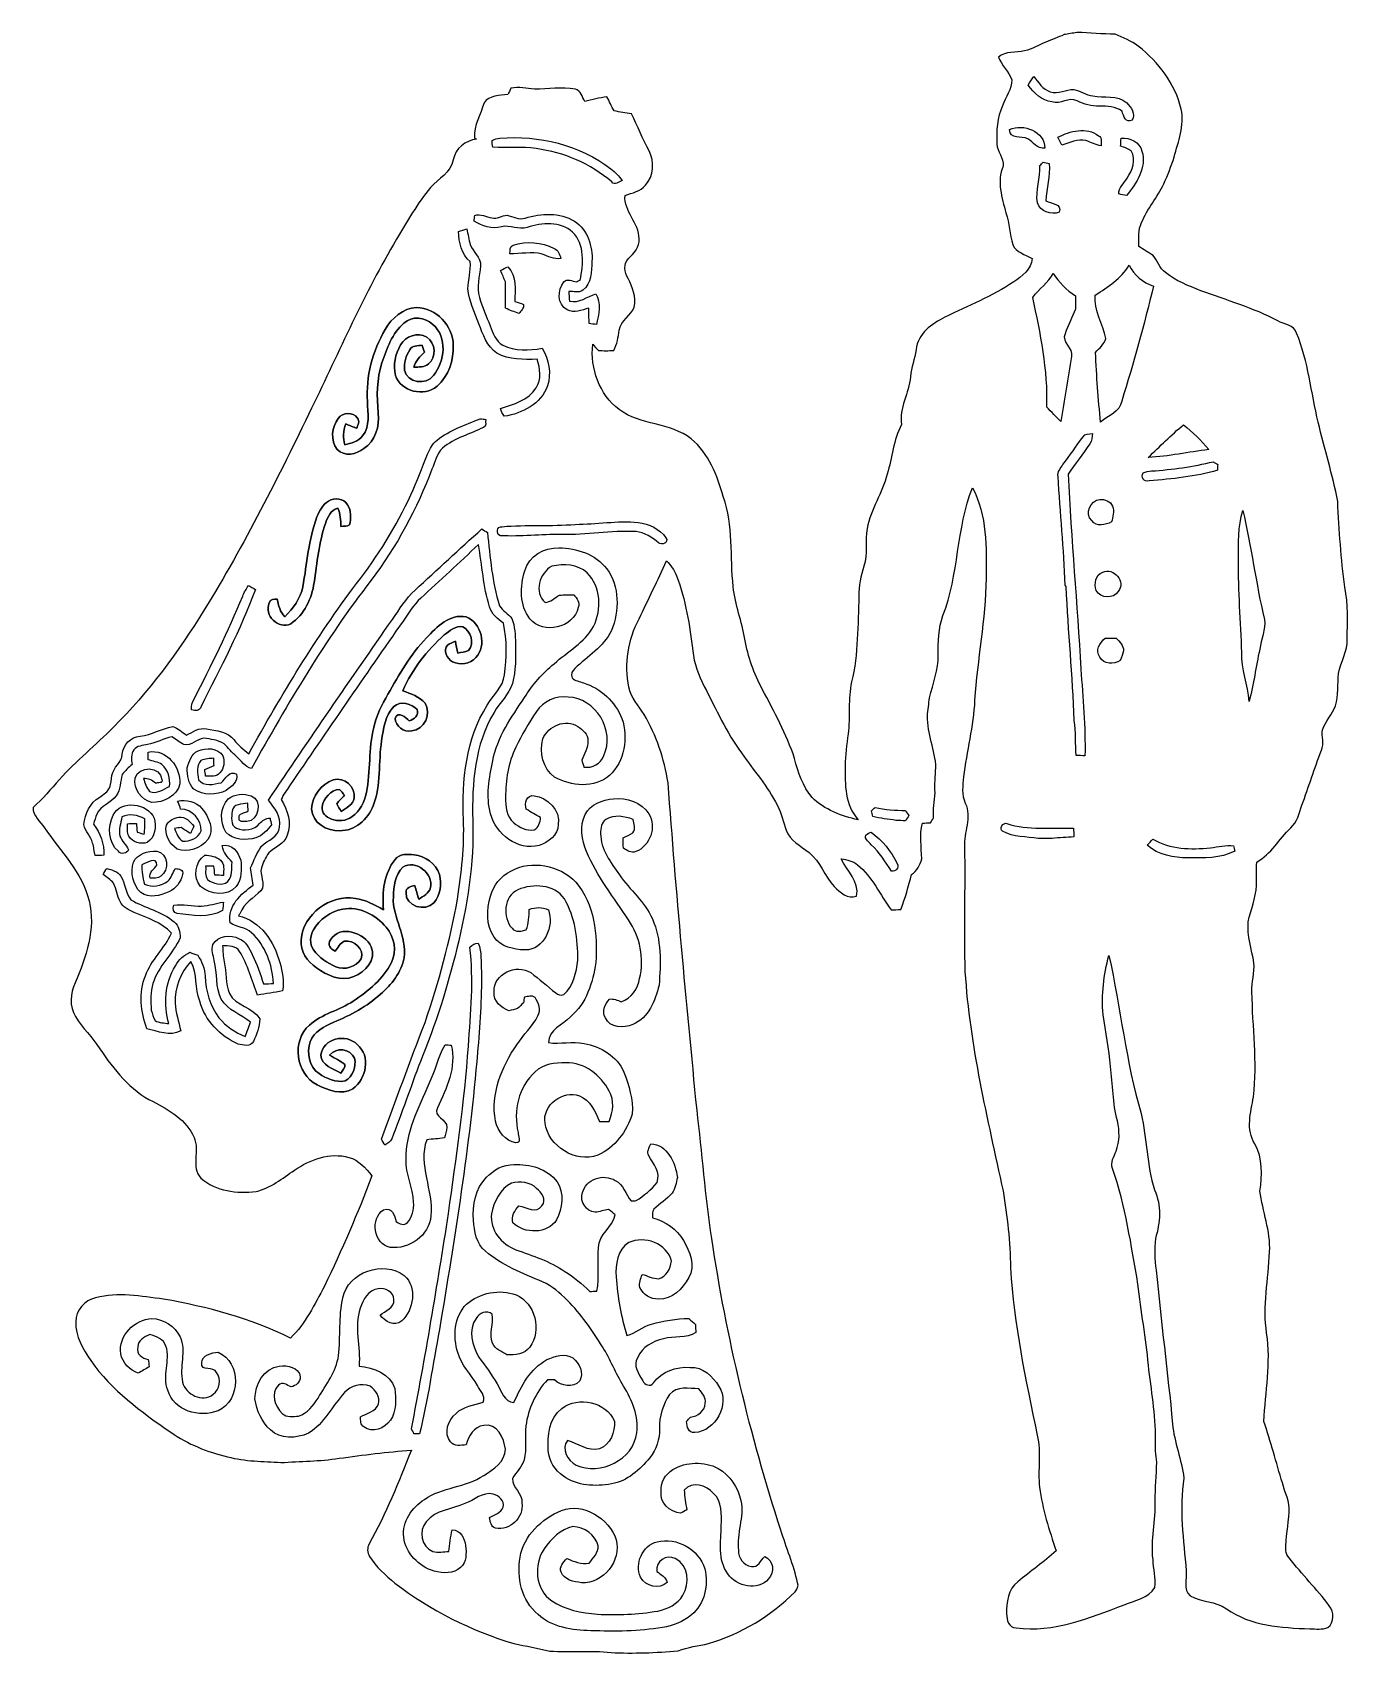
# Model space of a CAD drawing. Header units: centimetres. Extents: x -10.3 to 10.3, y -12.7 to 12.6.
import ezdxf

# ---------------------------------------------------------------- set-up
doc = ezdxf.new("R2010")
doc.units = ezdxf.units.CM
doc.header["$MEASUREMENT"] = 0
doc.layers.add('Camada 1', color=7, linetype='Continuous')

msp = doc.modelspace()

# ---------------------------------------------------------------- linework, layer by layer
at = {"layer": 'Camada 1', "color": 156}
for points, knots in [([(5.8314, 12.6051), (5.89808, 12.61604), (5.96477, 12.62697), (6.03179, 12.63932), (6.03179, 12.63932), (6.23147, 12.63332), (6.43078, 12.6118), (6.63081, 12.61321), (6.63081, 12.61321), (6.75004, 12.55042), (6.88233, 12.5102), (6.98923, 12.42483), (6.98923, 12.42483), (7.30708, 12.17859), (7.5632, 11.83745), (7.65986, 11.44305), (7.65986, 11.44305), (7.7096, 11.18834), (7.61646, 10.93716), (7.54768, 10.69586), (7.54768, 10.69586), (7.50464, 10.55229), (7.44855, 10.41293), (7.38857, 10.27606), (7.38857, 10.27606), (7.28486, 10.06756), (7.13105, 9.888), (7.04003, 9.67245), (7.04003, 9.67245), (6.98253, 9.55745), (7.00369, 9.42516), (6.99876, 9.30098), (6.99876, 9.30098), (7.06931, 9.24736), (7.15044, 9.20997), (7.22205, 9.15775), (7.22205, 9.15775), (7.29014, 9.07344), (7.32225, 8.96126), (7.4115, 8.89316), (7.4115, 8.89316), (7.57378, 8.76087), (7.77309, 8.6875), (7.965, 8.60954), (7.965, 8.60954), (8.36824, 8.46208), (8.78309, 8.34143), (9.16515, 8.14175), (9.16515, 8.14175), (9.26641, 8.08319), (9.41458, 8.07649), (9.45938, 7.94985), (9.45938, 7.94985), (9.63999, 7.50534), (9.68587, 7.02168), (9.79594, 6.55778), (9.79594, 6.55778), (9.894, 6.14432), (10.02171, 5.73829), (10.10072, 5.32058), (10.10072, 5.32058), (10.11872, 4.87398), (10.15471, 4.4277), (10.21009, 3.98392), (10.21009, 3.98392), (10.26971, 3.71897), (10.24854, 3.44487), (10.2489, 3.17534), (10.2489, 3.17534), (10.2563, 2.98662), (10.14871, 2.82151), (10.11237, 2.64089), (10.11237, 2.64089), (10.09826, 2.47261), (10.1092, 2.30082), (10.06686, 2.13606), (10.06686, 2.13606), (10.00831, 2.00518), (9.91622, 1.89264), (9.86048, 1.76106), (9.86048, 1.76106), (9.84885, 1.65488), (9.89224, 1.5434), (9.84566, 1.4418), (9.84566, 1.4418), (9.73983, 1.15675), (9.6453, 0.86783), (9.54122, 0.58242), (9.54122, 0.58242), (9.49747, 0.45861), (9.47101, 0.31962), (9.36695, 0.22895), (9.36695, 0.22895), (9.18739, 0.05432), (9.05827, -0.17673), (8.83673, -0.30444), (8.83673, -0.30444), (8.83425, -0.4265), (8.83708, -0.54892), (8.83355, -0.67098), (8.83355, -0.67098), (8.82509, -0.86571), (8.74006, -1.04563), (8.70584, -1.23577), (8.70584, -1.23577), (8.68045, -1.45379), (8.76406, -1.66299), (8.79157, -1.87678), (8.79157, -1.87678), (8.81133, -2.02847), (8.75347, -2.17628), (8.76265, -2.32798), (8.76265, -2.32798), (8.7704, -2.87338), (8.84907, -3.42053), (8.78699, -3.96521), (8.78699, -3.96521), (8.7436, -4.20511), (8.66386, -4.47886), (8.8085, -4.70005), (8.8085, -4.70005), (8.93375, -4.92441), (8.92315, -5.189), (8.88683, -5.43489), (8.88683, -5.43489), (8.9281, -5.75168), (9.05581, -6.0593), (9.0371, -6.38457), (9.0371, -6.38457), (9.01734, -6.80755), (8.9288, -7.23123), (8.99195, -7.65457), (8.99195, -7.65457), (9.06144, -8.11247), (8.97466, -8.57179), (8.94644, -9.02899), (8.94644, -9.02899), (9.05827, -9.34402), (9.1387, -9.66893), (9.2389, -9.98784), (9.2389, -9.98784), (9.27381, -10.13919), (9.35743, -10.28312), (9.34261, -10.44256), (9.34261, -10.44256), (9.32709, -10.64365), (9.29323, -10.84333), (9.2897, -11.04511), (9.2897, -11.04511), (9.28687, -11.08886), (9.32039, -11.12307), (9.34295, -11.158), (9.34295, -11.158), (9.54122, -11.41518), (9.7737, -11.64412), (9.96879, -11.90412), (9.96879, -11.90412), (10.05028, -12.00114), (10.04675, -12.16166), (9.94867, -12.24597), (9.94867, -12.24597), (9.85838, -12.27949), (9.76029, -12.26467), (9.66645, -12.26431), (9.66645, -12.26431), (9.2209, -12.24808), (8.74148, -12.2188), (8.36471, -11.95387), (8.36471, -11.95387), (8.20067, -11.82546), (7.97312, -11.85403), (7.7978, -11.74962), (7.7978, -11.74962), (7.68948, -11.65048), (7.74417, -11.48785), (7.73677, -11.36015), (7.73677, -11.36015), (7.69513, -10.87966), (7.62706, -10.39424), (7.69937, -9.9127), (7.69937, -9.9127), (7.66903, -9.62589), (7.54768, -9.35601), (7.52369, -9.0678), (7.52369, -9.0678), (7.45031, -8.26664), (7.34094, -7.46865), (7.26934, -6.66715), (7.26934, -6.66715), (7.24005, -6.50487), (7.24393, -6.33835), (7.25664, -6.17466), (7.25664, -6.17466), (7.33212, -5.93054), (7.35541, -5.65396), (7.24076, -5.4183), (7.24076, -5.4183), (7.12294, -5.03166), (7.1247, -4.62033), (7.03403, -4.22768), (7.03403, -4.22768), (6.79626, -3.42053), (6.71405, -2.57951), (6.53167, -1.76001), (6.53167, -1.76001), (6.44877, -2.05951), (6.41278, -2.37384), (6.44031, -2.68427), (6.44031, -2.68427), (6.48299, -2.95239), (6.53097, -3.22014), (6.55425, -3.49108), (6.55425, -3.49108), (6.59165, -3.77367), (6.59024, -4.06293), (6.66326, -4.34057), (6.66326, -4.34057), (6.70031, -4.49474), (6.7017, -4.66124), (6.64209, -4.81047), (6.64209, -4.81047), (6.61423, -4.89866), (6.54649, -4.98863), (6.58953, -5.08387), (6.58953, -5.08387), (6.7878, -5.66844), (6.87951, -6.28049), (6.98358, -6.88657), (6.98358, -6.88657), (7.03121, -7.30885), (7.10917, -7.72724), (7.14691, -8.15092), (7.14691, -8.15092), (7.18996, -8.53756), (7.26439, -8.92281), (7.25628, -9.31367), (7.25628, -9.31367), (7.25487, -9.43151), (7.25874, -9.55004), (7.27745, -9.66681), (7.27745, -9.66681), (7.27216, -9.86649), (7.2517, -10.06544), (7.25523, -10.26548), (7.25523, -10.26548), (7.26086, -10.57168), (7.18043, -10.87542), (7.21924, -11.18164), (7.21924, -11.18164), (7.22417, -11.32662), (7.26968, -11.47268), (7.24641, -11.61767), (7.24641, -11.61767), (7.14833, -11.78842), (6.93666, -11.8191), (6.77016, -11.88931), (6.77016, -11.88931), (6.23322, -12.0918), (5.66878, -12.33346), (5.08246, -12.24808), (5.08246, -12.24808), (4.9724, -12.24526), (4.93148, -12.12497), (4.93606, -12.03218), (4.93606, -12.03218), (4.93041, -11.85474), (4.95618, -11.64449), (5.10928, -11.53054), (5.10928, -11.53054), (5.30895, -11.37002), (5.51427, -11.21621), (5.70934, -11.04971), (5.70934, -11.04971), (5.59893, -10.72515), (5.49485, -10.39636), (5.449, -10.05592), (5.449, -10.05592), (5.42079, -9.78641), (5.47404, -9.51194), (5.41443, -9.2456), (5.41443, -9.2456), (5.23239, -8.38234), (5.04895, -7.51451), (4.99709, -6.63187), (4.99709, -6.63187), (4.99073, -6.22969), (4.94454, -5.82894), (4.88102, -5.43243), (4.88102, -5.43243), (4.63408, -4.30176), (4.36033, -3.17005), (4.2859, -2.01153), (4.2859, -2.01153), (4.2672, -1.36489), (4.29012, -0.7179), (4.27813, -0.07126), (4.27813, -0.07126), (4.26507, 0.1584), (4.39632, 0.39687), (4.29119, 0.61736), (4.29119, 0.61736), (4.22697, 0.74436), (4.2545, 0.88935), (4.26261, 1.02481), (4.26261, 1.02481), (4.31024, 1.42487), (4.41995, 1.81645), (4.43652, 2.22037), (4.43652, 2.22037), (4.4771, 2.85715), (4.60728, 3.48614), (4.61432, 4.12537), (4.61432, 4.12537), (4.61997, 4.60128), (4.63656, 5.10575), (4.4016, 5.5372), (4.4016, 5.5372), (4.15079, 4.89654), (4.19276, 4.18217), (3.94229, 3.54083), (3.94229, 3.54083), (3.87278, 3.34468), (3.86715, 3.13372), (3.86785, 2.92805), (3.86785, 2.92805), (3.87314, 2.69804), (3.78919, 2.48038), (3.73274, 2.2606), (3.73274, 2.2606), (3.72321, 2.1657), (3.70628, 2.07151), (3.69992, 1.9759), (3.69992, 1.9759), (3.69639, 1.69932), (3.82128, 1.4411), (3.83363, 1.16662), (3.83363, 1.16662), (3.8174, 1.03716), (3.81458, 0.90699), (3.81881, 0.77681), (3.81881, 0.77681), (3.80858, 0.64593), (3.78459, 0.51611), (3.79552, 0.38452), (3.79552, 0.38452), (3.78354, 0.36583), (3.75954, 0.32878), (3.74755, 0.31043), (3.74755, 0.31043), (3.70628, 0.30833), (3.66535, 0.30585), (3.62444, 0.30339), (3.62444, 0.30339), (3.57222, 0.121), (3.60715, -0.06561), (3.61244, -0.25118), (3.61244, -0.25118), (3.5888, -0.35065), (3.53764, -0.43921), (3.45157, -0.49671), (3.45157, -0.49671), (3.40606, -0.68121), (3.35244, -0.86395), (3.28612, -1.04245), (3.28612, -1.04245), (3.23532, -1.04493), (3.18452, -1.04705), (3.13372, -1.04846), (3.13372, -1.04846), (2.95945, -0.81492), (2.8402, -0.53516), (2.61196, -0.34536), (2.61196, -0.34536), (2.54175, -0.28151), (2.44403, -0.27057), (2.35513, -0.25223), (2.35513, -0.25223), (2.44369, -0.44309), (2.64089, -0.60607), (2.59608, -0.83679), (2.59608, -0.83679), (2.45251, -0.88406), (2.33961, -0.7754), (2.24542, -0.68367), (2.24542, -0.68367), (2.09585, -0.52139), (2.03059, -0.2935), (1.85384, -0.15416), (1.85384, -0.15416), (1.72544, -0.04938), (1.55575, 0.02928), (1.49472, 0.19473), (1.49472, 0.19473), (1.45167, 0.32349), (1.42309, 0.45826), (1.36065, 0.57996), (1.36065, 0.57996), (1.2125, 0.87806), (0.98672, 1.12642), (0.79903, 1.39912), (0.79903, 1.39912), (0.56656, 1.72191), (0.40004, 2.08455), (0.21872, 2.43733), (0.21872, 2.43733), (0.13229, 2.61267), (0.0582, 2.79717), (0.03915, 2.99332), (0.03915, 2.99332), (-0.0074, 3.38983), (-0.0695, 3.78953), (-0.21483, 4.16348), (-0.21483, 4.16348), (-0.24623, 4.25309), (-0.30762, 4.32717), (-0.369, 4.39773), (-0.369, 4.39773), (-0.50446, 4.09151), (-0.65792, 3.79411), (-0.7955, 3.48896), (-0.7955, 3.48896), (-0.9733, 3.16934), (-1.02799, 2.78448), (-0.95778, 2.4271), (-0.95778, 2.4271), (-0.92779, 2.25953), (-0.80256, 2.13818), (-0.72002, 1.99636), (-0.72002, 1.99636), (-0.52422, 1.67216), (-0.40886, 1.30562), (-0.34466, 0.93415), (-0.34466, 0.93415), (-0.22083, -0.77082), (-0.06173, -2.47261), (0.10583, -4.17405), (0.10583, -4.17405), (0.18379, -4.84046), (0.23883, -5.50898), (0.33548, -6.17326), (0.33548, -6.17326), (0.5662, -7.71666), (0.93274, -9.23924), (1.41252, -10.72409), (1.41252, -10.72409), (1.50001, -10.99855), (1.61113, -11.2663), (1.67498, -11.54782), (1.67498, -11.54782), (1.69333, -11.59722), (1.67181, -11.64978), (1.63583, -11.68541), (1.63583, -11.68541), (1.26293, -12.06146), (0.79516, -12.34369), (0.2868, -12.49257), (0.2868, -12.49257), (0.12876, -12.53313), (-0.03668, -12.54724), (-0.18873, -12.60792), (-0.18873, -12.60792), (-0.53693, -12.63896), (-0.88582, -12.65061), (-1.23506, -12.63509), (-1.23506, -12.63509), (-1.55187, -12.5984), (-1.87184, -12.62839), (-2.18968, -12.61285), (-2.18968, -12.61285), (-2.37666, -12.57229), (-2.56292, -12.5296), (-2.75096, -12.49539), (-2.75096, -12.49539), (-3.41806, -12.29325), (-4.05377, -11.97821), (-4.60516, -11.55064), (-4.60516, -11.55064), (-4.75192, -11.42753), (-4.90114, -11.29982), (-5.00097, -11.13401), (-5.00097, -11.13401), (-5.03872, -11.07651), (-5.0426, -10.99889), (-5.00732, -10.93927), (-5.00732, -10.93927), (-4.74698, -10.4715), (-4.5473, -9.97338), (-4.34974, -9.47666), (-4.34974, -9.47666), (-4.72651, -9.50595), (-5.10187, -9.55216), (-5.47652, -9.60472), (-5.47652, -9.60472), (-5.77778, -9.65059), (-6.08295, -9.65305), (-6.38668, -9.67069), (-6.38668, -9.67069), (-6.66396, -9.65022), (-6.94584, -9.65482), (-7.21606, -9.58074), (-7.21606, -9.58074), (-7.53109, -9.50736), (-7.83554, -9.38283), (-8.10259, -9.19902), (-8.10259, -9.19902), (-8.56226, -8.88083), (-9.02793, -8.54569), (-9.34966, -8.07931), (-9.34966, -8.07931), (-9.47243, -7.90117), (-9.59026, -7.69866), (-9.58567, -7.47535), (-9.58567, -7.47535), (-9.58603, -7.29755), (-9.44668, -7.13916), (-9.27558, -7.10035), (-9.27558, -7.10035), (-8.92739, -7.00617), (-8.56473, -7.07955), (-8.21443, -7.12152), (-8.21443, -7.12152), (-7.53321, -7.2411), (-6.85482, -7.41961), (-6.23322, -7.72936), (-6.23322, -7.72936), (-6.00357, -7.49969), (-5.85857, -7.20407), (-5.70618, -6.92114), (-5.70618, -6.92114), (-5.43524, -6.35669), (-5.18442, -5.78202), (-4.96534, -5.19535), (-4.96534, -5.19535), (-5.06482, -5.07929), (-5.16995, -4.95017), (-5.32518, -4.91067), (-5.32518, -4.91067), (-5.62044, -4.82599), (-5.92842, -4.947), (-6.17466, -5.10821), (-6.17466, -5.10821), (-6.35987, -5.2398), (-6.54473, -5.38621), (-6.77016, -5.44089), (-6.77016, -5.44089), (-7.06754, -5.47863), (-7.39985, -5.43806), (-7.63269, -5.2338), (-7.63269, -5.2338), (-7.79533, -5.05882), (-7.6447, -4.8006), (-7.7403, -4.60021), (-7.7403, -4.60021), (-7.85459, -4.32717), (-8.12588, -4.16947), (-8.37741, -4.04071), (-8.37741, -4.04071), (-8.73865, -3.86608), (-8.99159, -3.53905), (-9.21138, -3.21451), (-9.21138, -3.21451), (-9.32462, -3.03705), (-9.48125, -2.89207), (-9.58991, -2.71144), (-9.58991, -2.71144), (-9.68833, -2.55481), (-9.67104, -2.34984), (-9.59237, -2.18863), (-9.59237, -2.18863), (-9.42869, -1.78681), (-9.26817, -1.34443), (-9.37683, -0.90664), (-9.37683, -0.90664), (-9.48408, -0.46248), (-9.8238, -0.13616), (-10.07286, 0.23001), (-10.07286, 0.23001), (-10.1346, 0.33479), (-10.26089, 0.41346), (-10.25066, 0.54715), (-10.25066, 0.54715), (-10.10179, 0.68192), (-9.97126, 0.83502), (-9.83896, 0.98565), (-9.83896, 0.98565), (-9.57579, 1.27494), (-9.2717, 1.52259), (-8.99865, 1.80233), (-8.99865, 1.80233), (-8.44479, 2.34456), (-7.98723, 2.97568), (-7.57977, 3.63326), (-7.57977, 3.63326), (-6.95395, 4.64431), (-6.4216, 5.70934), (-5.90515, 6.77932), (-5.90515, 6.77932), (-5.47616, 7.66339), (-5.08565, 8.56862), (-4.57941, 9.41282), (-4.57941, 9.41282), (-4.41325, 9.68903), (-4.25732, 9.97408), (-4.04883, 10.22138), (-4.04883, 10.22138), (-3.93206, 10.36567), (-3.72779, 10.44927), (-3.69746, 10.65176), (-3.69746, 10.65176), (-3.66323, 10.82886), (-3.50801, 10.9541), (-3.33199, 10.97315), (-3.33199, 10.97315), (-3.34081, 10.97844), (-3.35845, 10.98902), (-3.36727, 10.99431), (-3.36727, 10.99431), (-3.3775, 11.19081), (-3.26672, 11.35979), (-3.21663, 11.54324), (-3.21663, 11.54324), (-3.1316, 11.65754), (-2.97638, 11.66318), (-2.84692, 11.66918), (-2.84692, 11.66918), (-2.82999, 11.70199), (-2.81305, 11.73514), (-2.79576, 11.76796), (-2.79576, 11.76796), (-2.6737, 11.79935), (-2.55093, 11.76301), (-2.42887, 11.75384), (-2.42887, 11.75384), (-2.21684, 11.75419), (-2.00235, 11.7923), (-1.79175, 11.75526), (-1.79175, 11.75526), (-1.70461, 11.73056), (-1.68663, 11.63214), (-1.64641, 11.5637), (-1.64641, 11.5637), (-1.53, 11.58416), (-1.41639, 11.61944), (-1.29892, 11.63637), (-1.29892, 11.63637), (-1.25906, 11.56476), (-1.23367, 11.48538), (-1.18674, 11.41764), (-1.18674, 11.41764), (-1.09855, 11.39366), (-1.00682, 11.38555), (-0.91687, 11.36896), (-0.91687, 11.36896), (-0.8202, 11.17847), (-0.74295, 10.97915), (-0.64206, 10.79076), (-0.64206, 10.79076), (-0.55633, 10.62214), (-0.56161, 10.39883), (-0.69885, 10.25842), (-0.69885, 10.25842), (-0.7754, 10.15787), (-0.90487, 10.13741), (-1.01635, 10.09685), (-1.01635, 10.09685), (-1.03716, 9.84603), (-0.79903, 9.66787), (-0.79621, 9.42022), (-0.79621, 9.42022), (-0.78493, 9.29216), (-0.88089, 9.1962), (-0.96202, 9.11154), (-0.96202, 9.11154), (-1.04916, 9.0304), (-1.022, 8.89353), (-0.97013, 8.80039), (-0.97013, 8.80039), (-0.89817, 8.66457), (-0.84278, 8.51041), (-0.87277, 8.35483), (-0.87277, 8.35483), (-0.92638, 8.21866), (-1.08374, 8.14669), (-1.10701, 7.99499), (-1.10701, 7.99499), (-1.12535, 7.88634), (-1.13946, 7.77558), (-1.19274, 7.67679), (-1.19274, 7.67679), (-1.27282, 7.67326), (-1.35325, 7.67326), (-1.43298, 7.67715), (-1.43298, 7.67715), (-1.4552, 7.70183), (-1.4993, 7.75122), (-1.52152, 7.77592), (-1.52152, 7.77592), (-1.55892, 7.39739), (-1.41993, 6.99028), (-1.11054, 6.75674), (-1.11054, 6.75674), (-0.77786, 6.50451), (-0.3108, 6.55954), (0.01693, 6.29813), (0.01693, 6.29813), (0.29316, 6.07377), (0.41909, 5.72769), (0.51576, 5.39715), (0.51576, 5.39715), (0.68226, 4.9477), (0.61736, 4.4591), (0.67132, 3.99204), (0.67132, 3.99204), (0.69885, 3.71193), (0.8068, 3.4491), (0.85195, 3.17253), (0.85195, 3.17253), (0.89992, 2.90054), (0.99447, 2.63771), (1.1243, 2.39394), (1.1243, 2.39394), (1.30986, 2.04223), (1.50283, 1.69157), (1.62772, 1.31268), (1.62772, 1.31268), (1.68346, 1.09748), (1.75612, 0.87524), (1.90287, 0.70379), (1.90287, 0.70379), (2.09337, 0.51187), (2.35866, 0.41485), (2.61761, 0.35665), (2.61761, 0.35665), (2.4137, 0.58702), (2.41229, 0.9084), (2.41547, 1.19839), (2.41547, 1.19839), (2.4144, 1.3656), (2.44544, 1.53034), (2.46167, 1.69615), (2.46167, 1.69615), (2.50155, 1.96497), (2.45497, 2.24084), (2.51812, 2.50718), (2.51812, 2.50718), (2.62149, 2.94569), (2.61267, 3.39865), (2.63102, 3.84632), (2.63102, 3.84632), (2.63102, 4.00507), (2.66135, 4.16243), (2.70932, 4.31341), (2.70932, 4.31341), (2.77424, 4.50356), (2.71744, 4.70746), (2.76119, 4.90078), (2.76119, 4.90078), (2.81023, 5.2024), (3.00319, 5.45429), (3.07304, 5.74993), (3.07304, 5.74993), (3.15136, 6.00604), (3.16759, 6.28227), (3.29635, 6.52144), (3.29635, 6.52144), (3.25578, 6.78144), (3.41347, 7.01462), (3.43675, 7.26792), (3.43675, 7.26792), (3.44311, 7.41327), (3.50731, 7.54698), (3.52354, 7.6909), (3.52354, 7.6909), (3.55035, 7.93608), (3.76836, 8.0973), (3.97403, 8.19784), (3.97403, 8.19784), (4.33528, 8.37247), (4.70992, 8.52452), (5.04647, 8.74606), (5.04647, 8.74606), (5.17594, 8.83567), (5.31847, 8.94326), (5.334, 9.11331), (5.334, 9.11331), (5.22886, 9.1768), (5.08458, 9.20573), (5.03096, 9.32849), (5.03096, 9.32849), (4.98298, 9.49042), (4.98122, 9.66293), (4.92441, 9.82274), (4.92441, 9.82274), (4.8648, 10.05874), (4.77555, 10.31875), (4.8828, 10.55475), (4.8828, 10.55475), (4.89691, 10.68282), (4.78401, 10.77595), (4.78542, 10.90189), (4.78542, 10.90189), (4.77343, 11.10262), (4.78579, 11.30969), (4.87186, 11.4949), (4.87186, 11.4949), (4.91666, 11.63037), (5.01826, 11.75243), (5.01826, 11.89955), (5.01826, 11.89955), (4.96393, 12.0276), (4.86163, 12.12779), (4.80659, 12.25584), (4.80659, 12.25584), (4.92195, 12.35356), (5.07893, 12.31652), (5.21511, 12.35251), (5.21511, 12.35251), (5.33435, 12.37368), (5.43489, 12.44529), (5.54601, 12.48939), (5.54601, 12.48939), (5.64091, 12.52854), (5.73899, 12.55959), (5.8314, 12.6051)], [0, 0, 0, 0, 0.00483092, 0.00483092, 0.00483092, 0.00483092, 0.00966184, 0.00966184, 0.00966184, 0.00966184, 0.01449275, 0.01449275, 0.01449275, 0.01449275, 0.01932367, 0.01932367, 0.01932367, 0.01932367, 0.02415459, 0.02415459, 0.02415459, 0.02415459, 0.02898551, 0.02898551, 0.02898551, 0.02898551, 0.03381643, 0.03381643, 0.03381643, 0.03381643, 0.03864734, 0.03864734, 0.03864734, 0.03864734, 0.04347826, 0.04347826, 0.04347826, 0.04347826, 0.04830918, 0.04830918, 0.04830918, 0.04830918, 0.0531401, 0.0531401, 0.0531401, 0.0531401, 0.05797101, 0.05797101, 0.05797101, 0.05797101, 0.06280193, 0.06280193, 0.06280193, 0.06280193, 0.06763285, 0.06763285, 0.06763285, 0.06763285, 0.07246377, 0.07246377, 0.07246377, 0.07246377, 0.07729469, 0.07729469, 0.07729469, 0.07729469, 0.0821256, 0.0821256, 0.0821256, 0.0821256, 0.08695652, 0.08695652, 0.08695652, 0.08695652, 0.09178744, 0.09178744, 0.09178744, 0.09178744, 0.09661836, 0.09661836, 0.09661836, 0.09661836, 0.10144928, 0.10144928, 0.10144928, 0.10144928, 0.10628019, 0.10628019, 0.10628019, 0.10628019, 0.11111111, 0.11111111, 0.11111111, 0.11111111, 0.11594203, 0.11594203, 0.11594203, 0.11594203, 0.12077295, 0.12077295, 0.12077295, 0.12077295, 0.12560386, 0.12560386, 0.12560386, 0.12560386, 0.13043478, 0.13043478, 0.13043478, 0.13043478, 0.1352657, 0.1352657, 0.1352657, 0.1352657, 0.14009662, 0.14009662, 0.14009662, 0.14009662, 0.14492754, 0.14492754, 0.14492754, 0.14492754, 0.14975845, 0.14975845, 0.14975845, 0.14975845, 0.15458937, 0.15458937, 0.15458937, 0.15458937, 0.15942029, 0.15942029, 0.15942029, 0.15942029, 0.16425121, 0.16425121, 0.16425121, 0.16425121, 0.16908213, 0.16908213, 0.16908213, 0.16908213, 0.17391304, 0.17391304, 0.17391304, 0.17391304, 0.17874396, 0.17874396, 0.17874396, 0.17874396, 0.18357488, 0.18357488, 0.18357488, 0.18357488, 0.1884058, 0.1884058, 0.1884058, 0.1884058, 0.19323671, 0.19323671, 0.19323671, 0.19323671, 0.19806763, 0.19806763, 0.19806763, 0.19806763, 0.20289855, 0.20289855, 0.20289855, 0.20289855, 0.20772947, 0.20772947, 0.20772947, 0.20772947, 0.21256039, 0.21256039, 0.21256039, 0.21256039, 0.2173913, 0.2173913, 0.2173913, 0.2173913, 0.22222222, 0.22222222, 0.22222222, 0.22222222, 0.22705314, 0.22705314, 0.22705314, 0.22705314, 0.23188406, 0.23188406, 0.23188406, 0.23188406, 0.23671498, 0.23671498, 0.23671498, 0.23671498, 0.24154589, 0.24154589, 0.24154589, 0.24154589, 0.24637681, 0.24637681, 0.24637681, 0.24637681, 0.25120773, 0.25120773, 0.25120773, 0.25120773, 0.25603865, 0.25603865, 0.25603865, 0.25603865, 0.26086957, 0.26086957, 0.26086957, 0.26086957, 0.26570048, 0.26570048, 0.26570048, 0.26570048, 0.2705314, 0.2705314, 0.2705314, 0.2705314, 0.27536232, 0.27536232, 0.27536232, 0.27536232, 0.28019324, 0.28019324, 0.28019324, 0.28019324, 0.28502415, 0.28502415, 0.28502415, 0.28502415, 0.28985507, 0.28985507, 0.28985507, 0.28985507, 0.29468599, 0.29468599, 0.29468599, 0.29468599, 0.29951691, 0.29951691, 0.29951691, 0.29951691, 0.30434783, 0.30434783, 0.30434783, 0.30434783, 0.30917874, 0.30917874, 0.30917874, 0.30917874, 0.31400966, 0.31400966, 0.31400966, 0.31400966, 0.31884058, 0.31884058, 0.31884058, 0.31884058, 0.3236715, 0.3236715, 0.3236715, 0.3236715, 0.32850242, 0.32850242, 0.32850242, 0.32850242, 0.33333333, 0.33333333, 0.33333333, 0.33333333, 0.33816425, 0.33816425, 0.33816425, 0.33816425, 0.34299517, 0.34299517, 0.34299517, 0.34299517, 0.34782609, 0.34782609, 0.34782609, 0.34782609, 0.352657, 0.352657, 0.352657, 0.352657, 0.35748792, 0.35748792, 0.35748792, 0.35748792, 0.36231884, 0.36231884, 0.36231884, 0.36231884, 0.36714976, 0.36714976, 0.36714976, 0.36714976, 0.37198068, 0.37198068, 0.37198068, 0.37198068, 0.37681159, 0.37681159, 0.37681159, 0.37681159, 0.38164251, 0.38164251, 0.38164251, 0.38164251, 0.38647343, 0.38647343, 0.38647343, 0.38647343, 0.39130435, 0.39130435, 0.39130435, 0.39130435, 0.39613527, 0.39613527, 0.39613527, 0.39613527, 0.40096618, 0.40096618, 0.40096618, 0.40096618, 0.4057971, 0.4057971, 0.4057971, 0.4057971, 0.41062802, 0.41062802, 0.41062802, 0.41062802, 0.41545894, 0.41545894, 0.41545894, 0.41545894, 0.42028986, 0.42028986, 0.42028986, 0.42028986, 0.42512077, 0.42512077, 0.42512077, 0.42512077, 0.42995169, 0.42995169, 0.42995169, 0.42995169, 0.43478261, 0.43478261, 0.43478261, 0.43478261, 0.43961353, 0.43961353, 0.43961353, 0.43961353, 0.44444444, 0.44444444, 0.44444444, 0.44444444, 0.44927536, 0.44927536, 0.44927536, 0.44927536, 0.45410628, 0.45410628, 0.45410628, 0.45410628, 0.4589372, 0.4589372, 0.4589372, 0.4589372, 0.46376812, 0.46376812, 0.46376812, 0.46376812, 0.46859903, 0.46859903, 0.46859903, 0.46859903, 0.47342995, 0.47342995, 0.47342995, 0.47342995, 0.47826087, 0.47826087, 0.47826087, 0.47826087, 0.48309179, 0.48309179, 0.48309179, 0.48309179, 0.48792271, 0.48792271, 0.48792271, 0.48792271, 0.49275362, 0.49275362, 0.49275362, 0.49275362, 0.49758454, 0.49758454, 0.49758454, 0.49758454, 0.50241546, 0.50241546, 0.50241546, 0.50241546, 0.50724638, 0.50724638, 0.50724638, 0.50724638, 0.51207729, 0.51207729, 0.51207729, 0.51207729, 0.51690821, 0.51690821, 0.51690821, 0.51690821, 0.52173913, 0.52173913, 0.52173913, 0.52173913, 0.52657005, 0.52657005, 0.52657005, 0.52657005, 0.53140097, 0.53140097, 0.53140097, 0.53140097, 0.53623188, 0.53623188, 0.53623188, 0.53623188, 0.5410628, 0.5410628, 0.5410628, 0.5410628, 0.54589372, 0.54589372, 0.54589372, 0.54589372, 0.55072464, 0.55072464, 0.55072464, 0.55072464, 0.55555556, 0.55555556, 0.55555556, 0.55555556, 0.56038647, 0.56038647, 0.56038647, 0.56038647, 0.56521739, 0.56521739, 0.56521739, 0.56521739, 0.57004831, 0.57004831, 0.57004831, 0.57004831, 0.57487923, 0.57487923, 0.57487923, 0.57487923, 0.57971014, 0.57971014, 0.57971014, 0.57971014, 0.58454106, 0.58454106, 0.58454106, 0.58454106, 0.58937198, 0.58937198, 0.58937198, 0.58937198, 0.5942029, 0.5942029, 0.5942029, 0.5942029, 0.59903382, 0.59903382, 0.59903382, 0.59903382, 0.60386473, 0.60386473, 0.60386473, 0.60386473, 0.60869565, 0.60869565, 0.60869565, 0.60869565, 0.61352657, 0.61352657, 0.61352657, 0.61352657, 0.61835749, 0.61835749, 0.61835749, 0.61835749, 0.62318841, 0.62318841, 0.62318841, 0.62318841, 0.62801932, 0.62801932, 0.62801932, 0.62801932, 0.63285024, 0.63285024, 0.63285024, 0.63285024, 0.63768116, 0.63768116, 0.63768116, 0.63768116, 0.64251208, 0.64251208, 0.64251208, 0.64251208, 0.647343, 0.647343, 0.647343, 0.647343, 0.65217391, 0.65217391, 0.65217391, 0.65217391, 0.65700483, 0.65700483, 0.65700483, 0.65700483, 0.66183575, 0.66183575, 0.66183575, 0.66183575, 0.66666667, 0.66666667, 0.66666667, 0.66666667, 0.67149758, 0.67149758, 0.67149758, 0.67149758, 0.6763285, 0.6763285, 0.6763285, 0.6763285, 0.68115942, 0.68115942, 0.68115942, 0.68115942, 0.68599034, 0.68599034, 0.68599034, 0.68599034, 0.69082126, 0.69082126, 0.69082126, 0.69082126, 0.69565217, 0.69565217, 0.69565217, 0.69565217, 0.70048309, 0.70048309, 0.70048309, 0.70048309, 0.70531401, 0.70531401, 0.70531401, 0.70531401, 0.71014493, 0.71014493, 0.71014493, 0.71014493, 0.71497585, 0.71497585, 0.71497585, 0.71497585, 0.71980676, 0.71980676, 0.71980676, 0.71980676, 0.72463768, 0.72463768, 0.72463768, 0.72463768, 0.7294686, 0.7294686, 0.7294686, 0.7294686, 0.73429952, 0.73429952, 0.73429952, 0.73429952, 0.73913043, 0.73913043, 0.73913043, 0.73913043, 0.74396135, 0.74396135, 0.74396135, 0.74396135, 0.74879227, 0.74879227, 0.74879227, 0.74879227, 0.75362319, 0.75362319, 0.75362319, 0.75362319, 0.75845411, 0.75845411, 0.75845411, 0.75845411, 0.76328502, 0.76328502, 0.76328502, 0.76328502, 0.76811594, 0.76811594, 0.76811594, 0.76811594, 0.77294686, 0.77294686, 0.77294686, 0.77294686, 0.77777778, 0.77777778, 0.77777778, 0.77777778, 0.7826087, 0.7826087, 0.7826087, 0.7826087, 0.78743961, 0.78743961, 0.78743961, 0.78743961, 0.79227053, 0.79227053, 0.79227053, 0.79227053, 0.79710145, 0.79710145, 0.79710145, 0.79710145, 0.80193237, 0.80193237, 0.80193237, 0.80193237, 0.80676329, 0.80676329, 0.80676329, 0.80676329, 0.8115942, 0.8115942, 0.8115942, 0.8115942, 0.81642512, 0.81642512, 0.81642512, 0.81642512, 0.82125604, 0.82125604, 0.82125604, 0.82125604, 0.82608696, 0.82608696, 0.82608696, 0.82608696, 0.83091787, 0.83091787, 0.83091787, 0.83091787, 0.83574879, 0.83574879, 0.83574879, 0.83574879, 0.84057971, 0.84057971, 0.84057971, 0.84057971, 0.84541063, 0.84541063, 0.84541063, 0.84541063, 0.85024155, 0.85024155, 0.85024155, 0.85024155, 0.85507246, 0.85507246, 0.85507246, 0.85507246, 0.85990338, 0.85990338, 0.85990338, 0.85990338, 0.8647343, 0.8647343, 0.8647343, 0.8647343, 0.86956522, 0.86956522, 0.86956522, 0.86956522, 0.87439614, 0.87439614, 0.87439614, 0.87439614, 0.87922705, 0.87922705, 0.87922705, 0.87922705, 0.88405797, 0.88405797, 0.88405797, 0.88405797, 0.88888889, 0.88888889, 0.88888889, 0.88888889, 0.89371981, 0.89371981, 0.89371981, 0.89371981, 0.89855072, 0.89855072, 0.89855072, 0.89855072, 0.90338164, 0.90338164, 0.90338164, 0.90338164, 0.90821256, 0.90821256, 0.90821256, 0.90821256, 0.91304348, 0.91304348, 0.91304348, 0.91304348, 0.9178744, 0.9178744, 0.9178744, 0.9178744, 0.92270531, 0.92270531, 0.92270531, 0.92270531, 0.92753623, 0.92753623, 0.92753623, 0.92753623, 0.93236715, 0.93236715, 0.93236715, 0.93236715, 0.93719807, 0.93719807, 0.93719807, 0.93719807, 0.94202899, 0.94202899, 0.94202899, 0.94202899, 0.9468599, 0.9468599, 0.9468599, 0.9468599, 0.95169082, 0.95169082, 0.95169082, 0.95169082, 0.95652174, 0.95652174, 0.95652174, 0.95652174, 0.96135266, 0.96135266, 0.96135266, 0.96135266, 0.96618357, 0.96618357, 0.96618357, 0.96618357, 0.97101449, 0.97101449, 0.97101449, 0.97101449, 0.97584541, 0.97584541, 0.97584541, 0.97584541, 0.98067633, 0.98067633, 0.98067633, 0.98067633, 0.98550725, 0.98550725, 0.98550725, 0.98550725, 0.99033816, 0.99033816, 0.99033816, 0.99033816, 1, 1, 1, 1]), ([(5.27085, 11.81805), (5.27085, 11.81805), (5.27085, 11.81805), (5.27085, 11.81805), (5.27085, 11.81805), (5.36327, 11.69458), (5.48145, 11.57323), (5.64337, 11.55488), (5.64337, 11.55488), (5.77566, 11.5122), (5.90656, 11.63708), (6.03355, 11.57181), (6.03355, 11.57181), (6.14327, 11.52243), (6.26073, 11.48362), (6.38315, 11.48926), (6.38315, 11.48926), (6.50592, 11.49244), (6.63363, 11.48432), (6.73664, 11.41024), (6.73664, 11.41024), (6.75922, 11.33545), (6.79097, 11.21939), (6.89468, 11.26948), (6.89468, 11.26948), (6.95571, 11.35979), (6.87563, 11.47586), (6.80826, 11.54041), (6.80826, 11.54041), (6.66184, 11.66883), (6.45512, 11.61202), (6.28085, 11.65083), (6.28085, 11.65083), (6.17502, 11.66001), (6.08682, 11.72668), (5.98487, 11.74962), (5.98487, 11.74962), (5.86105, 11.75278), (5.7397, 11.66671), (5.61586, 11.71469), (5.61586, 11.71469), (5.49909, 11.75208), (5.4317, 11.8618), (5.35763, 11.95105), (5.35763, 11.95105), (5.32835, 11.90695), (5.29941, 11.8625), (5.27085, 11.81805)], [0, 0, 0, 0, 0.07692308, 0.07692308, 0.07692308, 0.07692308, 0.15384615, 0.15384615, 0.15384615, 0.15384615, 0.23076923, 0.23076923, 0.23076923, 0.23076923, 0.30769231, 0.30769231, 0.30769231, 0.30769231, 0.38461538, 0.38461538, 0.38461538, 0.38461538, 0.46153846, 0.46153846, 0.46153846, 0.46153846, 0.53846154, 0.53846154, 0.53846154, 0.53846154, 0.61538462, 0.61538462, 0.61538462, 0.61538462, 0.69230769, 0.69230769, 0.69230769, 0.69230769, 0.76923077, 0.76923077, 0.76923077, 0.76923077, 0.84615385, 0.84615385, 0.84615385, 0.84615385, 1, 1, 1, 1]), ([(4.98157, 11.1259), (4.98157, 11.1259), (4.98157, 11.1259), (4.98157, 11.1259), (4.98157, 11.1259), (4.98298, 10.96009), (5.16643, 11.02818), (5.26696, 10.98161), (5.26696, 10.98161), (5.35164, 10.92446), (5.41126, 10.81651), (5.52979, 10.83522), (5.52979, 10.83522), (5.53225, 11.0945), (5.19535, 11.22467), (4.98157, 11.1259)], [0, 0, 0, 0, 0.2, 0.2, 0.2, 0.2, 0.4, 0.4, 0.4, 0.4, 0.6, 0.6, 0.6, 0.6, 1, 1, 1, 1]), ([(5.73475, 11.00313), (5.73475, 11.00313), (5.73475, 11.00313), (5.73475, 11.00313), (5.73475, 11.00313), (5.75486, 10.96256), (5.77603, 10.92164), (5.79825, 10.88143), (5.79825, 10.88143), (5.91889, 10.92023), (6.04343, 10.98056), (6.17361, 10.95162), (6.17361, 10.95162), (6.25191, 10.92411), (6.3267, 10.88566), (6.40891, 10.86838), (6.40891, 10.86838), (6.40326, 10.92234), (6.43254, 10.99749), (6.36975, 11.02783), (6.36975, 11.02783), (6.18384, 11.16788), (5.92384, 11.10473), (5.73475, 11.00313)], [0, 0, 0, 0, 0.14285714, 0.14285714, 0.14285714, 0.14285714, 0.28571429, 0.28571429, 0.28571429, 0.28571429, 0.42857143, 0.42857143, 0.42857143, 0.42857143, 0.57142857, 0.57142857, 0.57142857, 0.57142857, 0.71428571, 0.71428571, 0.71428571, 0.71428571, 1, 1, 1, 1]), ([(-3.08856, 10.95587), (-3.08856, 10.95587), (-3.08856, 10.95587), (-3.08856, 10.95587), (-3.08856, 10.95587), (-3.09138, 10.91988), (-3.08821, 10.88425), (-3.07974, 10.84897), (-3.07974, 10.84897), (-2.85433, 10.82745), (-2.62607, 10.8652), (-2.40171, 10.82604), (-2.40171, 10.82604), (-1.97061, 10.76889), (-1.55292, 10.59285), (-1.22414, 10.30639), (-1.22414, 10.30639), (-1.17474, 10.24748), (-1.11159, 10.30534), (-1.06186, 10.32968), (-1.06186, 10.32968), (-1.11195, 10.39777), (-1.16874, 10.46056), (-1.23613, 10.51136), (-1.23613, 10.51136), (-1.72578, 10.88319), (-2.35937, 11.04265), (-2.96827, 10.98832), (-2.96827, 10.98832), (-3.00989, 10.98514), (-3.05293, 10.97915), (-3.08856, 10.95587)], [0, 0, 0, 0, 0.11111111, 0.11111111, 0.11111111, 0.11111111, 0.22222222, 0.22222222, 0.22222222, 0.22222222, 0.33333333, 0.33333333, 0.33333333, 0.33333333, 0.44444444, 0.44444444, 0.44444444, 0.44444444, 0.55555556, 0.55555556, 0.55555556, 0.55555556, 0.66666667, 0.66666667, 0.66666667, 0.66666667, 0.77777778, 0.77777778, 0.77777778, 0.77777778, 1, 1, 1, 1]), ([(6.71442, 10.86696), (6.71442, 10.86696), (6.71442, 10.86696), (6.71442, 10.86696), (6.71442, 10.86696), (6.76875, 10.84226), (6.83119, 10.82921), (6.87809, 10.79076), (6.87809, 10.79076), (6.9617, 10.65459), (6.89856, 10.4849), (6.81355, 10.36567), (6.81355, 10.36567), (6.76804, 10.28488), (6.68338, 10.2182), (6.68513, 10.11907), (6.68513, 10.11907), (6.72429, 10.10849), (6.76521, 10.10108), (6.80614, 10.09368), (6.80614, 10.09368), (6.95747, 10.28841), (7.12786, 10.52723), (7.04603, 10.78759), (7.04603, 10.78759), (7.01111, 10.93187), (6.85906, 10.99996), (6.72146, 10.99079), (6.72146, 10.99079), (6.71865, 10.94951), (6.71653, 10.90824), (6.71442, 10.86696)], [0, 0, 0, 0, 0.11111111, 0.11111111, 0.11111111, 0.11111111, 0.22222222, 0.22222222, 0.22222222, 0.22222222, 0.33333333, 0.33333333, 0.33333333, 0.33333333, 0.44444444, 0.44444444, 0.44444444, 0.44444444, 0.55555556, 0.55555556, 0.55555556, 0.55555556, 0.66666667, 0.66666667, 0.66666667, 0.66666667, 0.77777778, 0.77777778, 0.77777778, 0.77777778, 1, 1, 1, 1]), ([(5.45606, 10.56463), (5.45606, 10.56463), (5.45606, 10.56463), (5.45606, 10.56463), (5.45606, 10.56463), (5.46593, 10.36742), (5.38373, 10.17587), (5.41548, 9.97937), (5.41548, 9.97937), (5.45958, 9.84497), (5.62926, 9.78887), (5.75627, 9.83368), (5.75627, 9.83368), (5.80848, 9.96738), (5.62785, 9.96773), (5.54813, 10.01394), (5.54813, 10.01394), (5.56012, 10.20797), (5.61552, 10.39812), (5.60105, 10.59391), (5.60105, 10.59391), (5.57671, 10.5992), (5.52838, 10.60979), (5.50403, 10.61507), (5.50403, 10.61507), (5.49205, 10.60238), (5.46805, 10.57698), (5.45606, 10.56463)], [0, 0, 0, 0, 0.125, 0.125, 0.125, 0.125, 0.25, 0.25, 0.25, 0.25, 0.375, 0.375, 0.375, 0.375, 0.5, 0.5, 0.5, 0.5, 0.625, 0.625, 0.625, 0.625, 0.75, 0.75, 0.75, 0.75, 1, 1, 1, 1]), ([(-3.3602, 9.78323), (-3.3602, 9.78323), (-3.3602, 9.78323), (-3.3602, 9.78323), (-3.3602, 9.78323), (-3.36267, 9.76136), (-3.36761, 9.71796), (-3.37007, 9.6961), (-3.37007, 9.6961), (-3.24838, 9.61178), (-3.08997, 9.56486), (-2.94357, 9.60684), (-2.94357, 9.60684), (-2.80987, 9.64282), (-2.67652, 9.55216), (-2.54175, 9.59802), (-2.54175, 9.59802), (-2.31281, 9.67175), (-2.02847, 9.69186), (-1.83373, 9.5257), (-1.83373, 9.5257), (-1.63688, 9.32991), (-1.66722, 9.02335), (-1.71732, 8.77428), (-1.71732, 8.77428), (-1.73248, 8.76829), (-1.76283, 8.75665), (-1.77799, 8.751), (-1.77799, 8.751), (-1.84009, 8.75242), (-1.92334, 8.81027), (-1.97167, 8.74853), (-1.97167, 8.74853), (-2.06974, 8.62576), (-2.08068, 8.39257), (-1.92122, 8.31426), (-1.92122, 8.31426), (-1.81363, 8.2483), (-1.69192, 8.3132), (-1.58184, 8.33613), (-1.58184, 8.33613), (-1.58114, 8.25641), (-1.57973, 8.17668), (-1.57621, 8.09695), (-1.57621, 8.09695), (-1.54763, 8.09377), (-1.49048, 8.08707), (-1.4619, 8.08355), (-1.4619, 8.08355), (-1.4298, 8.23595), (-1.38253, 8.42433), (-1.47319, 8.56191), (-1.47319, 8.56191), (-1.60972, 8.51852), (-1.73073, 8.41269), (-1.88419, 8.4462), (-1.88419, 8.4462), (-1.88806, 8.49736), (-1.89123, 8.54851), (-1.89406, 8.59966), (-1.89406, 8.59966), (-1.82174, 8.60248), (-1.73531, 8.56509), (-1.67534, 8.62012), (-1.67534, 8.62012), (-1.53528, 8.72207), (-1.54023, 8.91187), (-1.53246, 9.06709), (-1.53246, 9.06709), (-1.51977, 9.30063), (-1.59878, 9.56204), (-1.80552, 9.69327), (-1.80552, 9.69327), (-2.03446, 9.83509), (-2.32621, 9.82027), (-2.57493, 9.74372), (-2.57493, 9.74372), (-2.67229, 9.70597), (-2.76472, 9.76806), (-2.85679, 9.79064), (-2.85679, 9.79064), (-2.93616, 9.77793), (-3.01271, 9.72714), (-3.09491, 9.74689), (-3.09491, 9.74689), (-3.18311, 9.761), (-3.26955, 9.81427), (-3.3602, 9.78323)], [0, 0, 0, 0, 0.04347826, 0.04347826, 0.04347826, 0.04347826, 0.08695652, 0.08695652, 0.08695652, 0.08695652, 0.13043478, 0.13043478, 0.13043478, 0.13043478, 0.17391304, 0.17391304, 0.17391304, 0.17391304, 0.2173913, 0.2173913, 0.2173913, 0.2173913, 0.26086957, 0.26086957, 0.26086957, 0.26086957, 0.30434783, 0.30434783, 0.30434783, 0.30434783, 0.34782609, 0.34782609, 0.34782609, 0.34782609, 0.39130435, 0.39130435, 0.39130435, 0.39130435, 0.43478261, 0.43478261, 0.43478261, 0.43478261, 0.47826087, 0.47826087, 0.47826087, 0.47826087, 0.52173913, 0.52173913, 0.52173913, 0.52173913, 0.56521739, 0.56521739, 0.56521739, 0.56521739, 0.60869565, 0.60869565, 0.60869565, 0.60869565, 0.65217391, 0.65217391, 0.65217391, 0.65217391, 0.69565217, 0.69565217, 0.69565217, 0.69565217, 0.73913043, 0.73913043, 0.73913043, 0.73913043, 0.7826087, 0.7826087, 0.7826087, 0.7826087, 0.82608696, 0.82608696, 0.82608696, 0.82608696, 0.86956522, 0.86956522, 0.86956522, 0.86956522, 0.91304348, 0.91304348, 0.91304348, 0.91304348, 1, 1, 1, 1]), ([(-3.61421, 9.53629), (-3.61421, 9.53629), (-3.61421, 9.53629), (-3.61421, 9.53629), (-3.61421, 9.53629), (-3.6068, 9.36377), (-3.57222, 9.17892), (-3.43076, 9.06356), (-3.43076, 9.06356), (-3.42123, 8.92069), (-3.46109, 8.78134), (-3.46674, 8.63917), (-3.46674, 8.63917), (-3.45227, 8.44726), (-3.36303, 8.27334), (-3.29742, 8.09554), (-3.29742, 8.09554), (-3.23215, 7.92903), (-3.17394, 7.73888), (-3.01483, 7.63729), (-3.01483, 7.63729), (-2.82645, 7.52403), (-2.59785, 7.53886), (-2.38653, 7.53955), (-2.38653, 7.53955), (-2.3428, 7.39598), (-2.31422, 7.2277), (-2.40383, 7.09436), (-2.40383, 7.09436), (-2.52448, 6.89963), (-2.75802, 6.84001), (-2.96121, 6.77298), (-2.96121, 6.77298), (-2.94886, 6.72816), (-2.9284, 6.6876), (-2.90018, 6.65127), (-2.90018, 6.65127), (-2.6222, 6.69325), (-2.32516, 6.84459), (-2.22391, 7.12364), (-2.22391, 7.12364), (-2.16464, 7.32048), (-2.20591, 7.53674), (-2.30964, 7.71207), (-2.30964, 7.71207), (-2.51388, 7.67679), (-2.73368, 7.66585), (-2.92488, 7.75864), (-2.92488, 7.75864), (-3.03318, 7.82355), (-3.07833, 7.95055), (-3.12313, 8.06167), (-3.12313, 8.06167), (-3.17641, 8.20949), (-3.24414, 8.35166), (-3.2893, 8.50229), (-3.2893, 8.50229), (-3.33233, 8.66633), (-3.28719, 8.83425), (-3.27235, 8.99865), (-3.27235, 8.99865), (-3.2572, 9.13376), (-3.39336, 9.21137), (-3.43076, 9.32885), (-3.43076, 9.32885), (-3.45298, 9.40999), (-3.46709, 9.49254), (-3.48402, 9.57473), (-3.48402, 9.57473), (-3.52777, 9.56204), (-3.57116, 9.54933), (-3.61421, 9.53629)], [0, 0, 0, 0, 0.05263158, 0.05263158, 0.05263158, 0.05263158, 0.10526316, 0.10526316, 0.10526316, 0.10526316, 0.15789474, 0.15789474, 0.15789474, 0.15789474, 0.21052632, 0.21052632, 0.21052632, 0.21052632, 0.26315789, 0.26315789, 0.26315789, 0.26315789, 0.31578947, 0.31578947, 0.31578947, 0.31578947, 0.36842105, 0.36842105, 0.36842105, 0.36842105, 0.42105263, 0.42105263, 0.42105263, 0.42105263, 0.47368421, 0.47368421, 0.47368421, 0.47368421, 0.52631579, 0.52631579, 0.52631579, 0.52631579, 0.57894737, 0.57894737, 0.57894737, 0.57894737, 0.63157895, 0.63157895, 0.63157895, 0.63157895, 0.68421053, 0.68421053, 0.68421053, 0.68421053, 0.73684211, 0.73684211, 0.73684211, 0.73684211, 0.78947368, 0.78947368, 0.78947368, 0.78947368, 0.84210526, 0.84210526, 0.84210526, 0.84210526, 0.89473684, 0.89473684, 0.89473684, 0.89473684, 1, 1, 1, 1]), ([(-2.75978, 9.31827), (-2.75978, 9.31827), (-2.75978, 9.31827), (-2.75978, 9.31827), (-2.75978, 9.31827), (-2.82363, 9.30592), (-2.80246, 9.23325), (-2.8134, 9.18703), (-2.8134, 9.18703), (-2.64617, 9.18174), (-2.47685, 9.22196), (-2.31174, 9.18174), (-2.31174, 9.18174), (-2.21509, 9.15), (-2.12302, 9.09108), (-2.01682, 9.11506), (-2.01682, 9.11506), (-2.03588, 9.17645), (-2.05846, 9.2456), (-2.12407, 9.271), (-2.12407, 9.271), (-2.3181, 9.36837), (-2.55376, 9.39129), (-2.75978, 9.31827)], [0, 0, 0, 0, 0.14285714, 0.14285714, 0.14285714, 0.14285714, 0.28571429, 0.28571429, 0.28571429, 0.28571429, 0.42857143, 0.42857143, 0.42857143, 0.42857143, 0.57142857, 0.57142857, 0.57142857, 0.57142857, 0.71428571, 0.71428571, 0.71428571, 0.71428571, 1, 1, 1, 1]), ([(-2.95697, 8.92563), (-2.95697, 8.92563), (-2.95697, 8.92563), (-2.95697, 8.92563), (-2.95697, 8.92563), (-2.93334, 8.86601), (-2.90795, 8.80709), (-2.8822, 8.74783), (-2.8822, 8.74783), (-2.88008, 8.6106), (-2.8822, 8.47336), (-2.87937, 8.33613), (-2.87937, 8.33613), (-2.81235, 8.30544), (-2.74389, 8.27933), (-2.67404, 8.2557), (-2.67404, 8.2557), (-2.63913, 8.29697), (-2.58867, 8.33472), (-2.59961, 8.39611), (-2.59961, 8.39611), (-2.64407, 8.41269), (-2.68887, 8.42715), (-2.73437, 8.4395), (-2.73437, 8.4395), (-2.73507, 8.62612), (-2.70403, 8.83567), (-2.84373, 8.98418), (-2.84373, 8.98418), (-2.88183, 8.96513), (-2.91994, 8.94574), (-2.95697, 8.92563)], [0, 0, 0, 0, 0.11111111, 0.11111111, 0.11111111, 0.11111111, 0.22222222, 0.22222222, 0.22222222, 0.22222222, 0.33333333, 0.33333333, 0.33333333, 0.33333333, 0.44444444, 0.44444444, 0.44444444, 0.44444444, 0.55555556, 0.55555556, 0.55555556, 0.55555556, 0.66666667, 0.66666667, 0.66666667, 0.66666667, 0.77777778, 0.77777778, 0.77777778, 0.77777778, 1, 1, 1, 1]), ([(5.66208, 8.88047), (5.66208, 8.88047), (5.66208, 8.88047), (5.66208, 8.88047), (5.66208, 8.88047), (5.582, 8.73372), (5.44125, 8.63635), (5.34246, 8.50618), (5.34246, 8.50618), (5.46522, 7.94384), (5.5827, 7.37376), (5.5626, 6.79484), (5.5626, 6.79484), (5.63527, 6.71829), (5.70864, 6.64245), (5.78343, 6.56766), (5.78343, 6.56766), (5.8353, 6.90667), (5.89562, 7.24429), (5.94642, 7.58365), (5.94642, 7.58365), (5.97605, 7.7163), (5.78767, 7.80345), (5.84729, 7.93855), (5.84729, 7.93855), (5.89738, 8.06873), (5.95383, 8.19643), (6.0092, 8.32449), (6.0092, 8.32449), (6.00957, 8.39363), (6.0092, 8.46278), (6.0092, 8.53227), (6.0092, 8.53227), (5.86951, 8.62153), (5.75027, 8.73971), (5.66208, 8.88047)], [0, 0, 0, 0, 0.1, 0.1, 0.1, 0.1, 0.2, 0.2, 0.2, 0.2, 0.3, 0.3, 0.3, 0.3, 0.4, 0.4, 0.4, 0.4, 0.5, 0.5, 0.5, 0.5, 0.6, 0.6, 0.6, 0.6, 0.7, 0.7, 0.7, 0.7, 0.8, 0.8, 0.8, 0.8, 1, 1, 1, 1]), ([(6.31859, 8.54216), (6.31859, 8.54216), (6.31859, 8.54216), (6.31859, 8.54216), (6.31859, 8.54216), (6.2999, 8.30157), (6.43573, 8.09307), (6.48229, 7.86518), (6.48229, 7.86518), (6.4643, 7.77346), (6.3775, 7.7156), (6.32319, 7.64399), (6.32319, 7.64399), (6.33976, 7.28274), (6.36376, 6.9215), (6.40257, 6.56166), (6.40257, 6.56166), (6.52039, 6.65973), (6.70243, 6.71829), (6.73135, 6.88869), (6.73135, 6.88869), (6.9162, 7.48064), (7.0813, 8.07966), (7.22665, 8.68257), (7.22665, 8.68257), (7.05979, 8.73653), (6.92855, 8.85436), (6.84635, 9.00747), (6.84635, 9.00747), (6.72253, 8.79968), (6.51686, 8.66951), (6.31859, 8.54216)], [0, 0, 0, 0, 0.11111111, 0.11111111, 0.11111111, 0.11111111, 0.22222222, 0.22222222, 0.22222222, 0.22222222, 0.33333333, 0.33333333, 0.33333333, 0.33333333, 0.44444444, 0.44444444, 0.44444444, 0.44444444, 0.55555556, 0.55555556, 0.55555556, 0.55555556, 0.66666667, 0.66666667, 0.66666667, 0.66666667, 0.77777778, 0.77777778, 0.77777778, 0.77777778, 1, 1, 1, 1]), ([(-4.75755, 8.00629), (-4.75755, 8.00629), (-4.75755, 8.00629), (-4.75755, 8.00629), (-4.75755, 8.00629), (-4.95299, 7.66726), (-5.06482, 7.27321), (-5.03378, 6.88021), (-5.03378, 6.88021), (-5.03485, 6.70348), (-4.9851, 6.49569), (-5.11104, 6.34787), (-5.11104, 6.34787), (-5.1756, 6.25686), (-5.28884, 6.23288), (-5.38973, 6.2043), (-5.38973, 6.2043), (-5.41796, 6.31331), (-5.4116, 6.42549), (-5.3742, 6.53133), (-5.3742, 6.53133), (-5.31566, 6.50875), (-5.25744, 6.48616), (-5.19888, 6.46324), (-5.19888, 6.46324), (-5.19112, 6.51544), (-5.14456, 6.57789), (-5.19219, 6.62374), (-5.19219, 6.62374), (-5.26167, 6.72146), (-5.42183, 6.71583), (-5.48922, 6.61846), (-5.48922, 6.61846), (-5.59223, 6.48404), (-5.61622, 6.27203), (-5.5065, 6.1348), (-5.5065, 6.1348), (-5.39679, 6.01451), (-5.20664, 6.05861), (-5.09057, 6.14644), (-5.09057, 6.14644), (-4.91348, 6.26745), (-4.84152, 6.49357), (-4.86621, 6.69995), (-4.86621, 6.69995), (-4.89338, 6.96207), (-4.89091, 7.23123), (-4.808, 7.48383), (-4.808, 7.48383), (-4.73499, 7.70784), (-4.6496, 7.94526), (-4.46722, 8.10436), (-4.46722, 8.10436), (-4.34233, 8.22007), (-4.13385, 8.20137), (-4.01637, 8.08389), (-4.01637, 8.08389), (-3.78037, 7.88775), (-3.82763, 7.50534), (-4.00685, 7.28732), (-4.00685, 7.28732), (-4.12009, 7.12645), (-4.41395, 7.1769), (-4.45664, 7.37093), (-4.45664, 7.37093), (-4.4651, 7.48205), (-4.43371, 7.59636), (-4.37409, 7.68984), (-4.37409, 7.68984), (-4.33634, 7.75864), (-4.2485, 7.747), (-4.18287, 7.76252), (-4.18287, 7.76252), (-4.17335, 7.73465), (-4.1543, 7.67961), (-4.14479, 7.6521), (-4.14479, 7.6521), (-4.2164, 7.58613), (-4.2873, 7.51346), (-4.30917, 7.41503), (-4.30917, 7.41503), (-4.23403, 7.4249), (-4.14338, 7.41009), (-4.0841, 7.469), (-4.0841, 7.469), (-3.95323, 7.5699), (-3.96945, 7.79885), (-4.10951, 7.88423), (-4.10951, 7.88423), (-4.2478, 7.96819), (-4.44183, 7.90115), (-4.51872, 7.76393), (-4.51872, 7.76393), (-4.60092, 7.62316), (-4.63727, 7.44889), (-4.59951, 7.28873), (-4.59951, 7.28873), (-4.51379, 7.03721), (-4.14619, 6.94513), (-3.94935, 7.12223), (-3.94935, 7.12223), (-3.76344, 7.27569), (-3.69393, 7.52756), (-3.69534, 7.7604), (-3.69534, 7.7604), (-3.69851, 8.06203), (-3.96205, 8.34848), (-4.26931, 8.34602), (-4.26931, 8.34602), (-4.48274, 8.33966), (-4.65525, 8.18197), (-4.75755, 8.00629)], [0, 0, 0, 0, 0.03448276, 0.03448276, 0.03448276, 0.03448276, 0.06896552, 0.06896552, 0.06896552, 0.06896552, 0.10344828, 0.10344828, 0.10344828, 0.10344828, 0.13793103, 0.13793103, 0.13793103, 0.13793103, 0.17241379, 0.17241379, 0.17241379, 0.17241379, 0.20689655, 0.20689655, 0.20689655, 0.20689655, 0.24137931, 0.24137931, 0.24137931, 0.24137931, 0.27586207, 0.27586207, 0.27586207, 0.27586207, 0.31034483, 0.31034483, 0.31034483, 0.31034483, 0.34482759, 0.34482759, 0.34482759, 0.34482759, 0.37931034, 0.37931034, 0.37931034, 0.37931034, 0.4137931, 0.4137931, 0.4137931, 0.4137931, 0.44827586, 0.44827586, 0.44827586, 0.44827586, 0.48275862, 0.48275862, 0.48275862, 0.48275862, 0.51724138, 0.51724138, 0.51724138, 0.51724138, 0.55172414, 0.55172414, 0.55172414, 0.55172414, 0.5862069, 0.5862069, 0.5862069, 0.5862069, 0.62068966, 0.62068966, 0.62068966, 0.62068966, 0.65517241, 0.65517241, 0.65517241, 0.65517241, 0.68965517, 0.68965517, 0.68965517, 0.68965517, 0.72413793, 0.72413793, 0.72413793, 0.72413793, 0.75862069, 0.75862069, 0.75862069, 0.75862069, 0.79310345, 0.79310345, 0.79310345, 0.79310345, 0.82758621, 0.82758621, 0.82758621, 0.82758621, 0.86206897, 0.86206897, 0.86206897, 0.86206897, 0.89655172, 0.89655172, 0.89655172, 0.89655172, 0.93103448, 0.93103448, 0.93103448, 0.93103448, 1, 1, 1, 1]), ([(-3.94899, 6.27837), (-3.94899, 6.27837), (-3.94899, 6.27837), (-3.94899, 6.27837), (-3.94899, 6.27837), (-4.0192, 6.22335), (-4.06364, 6.14398), (-4.09645, 6.06248), (-4.09645, 6.06248), (-4.18358, 5.85045), (-4.26154, 5.63455), (-4.35892, 5.42678), (-4.35892, 5.42678), (-4.58364, 4.93218), (-4.8715, 4.46722), (-5.20664, 4.04001), (-5.20664, 4.04001), (-5.83812, 3.20286), (-6.3775, 2.30082), (-6.88657, 1.3857), (-6.88657, 1.3857), (-6.96877, 1.45167), (-7.05131, 1.5187), (-7.11553, 1.60338), (-7.11553, 1.60338), (-7.21606, 1.73496), (-7.39739, 1.74449), (-7.54661, 1.77482), (-7.54661, 1.77482), (-7.66197, 1.79987), (-7.76181, 1.72578), (-7.85777, 1.67498), (-7.85777, 1.67498), (-7.92479, 1.72755), (-7.99112, 1.78469), (-8.07226, 1.81434), (-8.07226, 1.81434), (-8.24582, 1.77694), (-8.40245, 1.68168), (-8.58096, 1.66193), (-8.58096, 1.66193), (-8.72877, 1.64853), (-8.84766, 1.52681), (-8.86036, 1.37936), (-8.86036, 1.37936), (-8.86389, 1.2467), (-9.00253, 1.17651), (-9.02052, 1.04985), (-9.02052, 1.04985), (-9.03323, 0.98777), (-9.03534, 0.92321), (-9.05333, 0.86147), (-9.05333, 0.86147), (-9.08402, 0.79304), (-9.1514, 0.75282), (-9.21067, 0.71154), (-9.21067, 0.71154), (-9.36307, 0.62547), (-9.44138, 0.44874), (-9.45832, 0.28081), (-9.45832, 0.28081), (-9.43645, 0.17426), (-9.34825, 0.09735), (-9.32144, -0.00706), (-9.32144, -0.00706), (-9.30521, -0.07126), (-9.29534, -0.13687), (-9.28334, -0.20214), (-9.28334, -0.20214), (-9.23854, -0.20072), (-9.19409, -0.19897), (-9.14929, -0.19719), (-9.14929, -0.19719), (-9.13659, -0.01939), (-9.20361, 0.15027), (-9.30944, 0.28999), (-9.30944, 0.28999), (-9.29286, 0.34254), (-9.27699, 0.39511), (-9.25477, 0.4452), (-9.25477, 0.4452), (-9.20044, 0.58313), (-9.03146, 0.61312), (-8.95314, 0.73201), (-8.95314, 0.73201), (-8.87976, 0.82761), (-8.89388, 0.95425), (-8.8593, 1.06362), (-8.8593, 1.06362), (-8.81803, 1.12501), (-8.75735, 1.16945), (-8.70514, 1.22096), (-8.70514, 1.22096), (-8.72101, 1.29575), (-8.72419, 1.38077), (-8.68009, 1.44673), (-8.68009, 1.44673), (-8.63247, 1.51589), (-8.53863, 1.51129), (-8.46596, 1.53212), (-8.46596, 1.53212), (-8.33366, 1.55187), (-8.21724, 1.6263), (-8.08601, 1.64958), (-8.08601, 1.64958), (-8.0204, 1.6143), (-7.96572, 1.55963), (-7.89657, 1.53), (-7.89657, 1.53), (-7.7805, 1.50142), (-7.69654, 1.61854), (-7.58718, 1.62913), (-7.58718, 1.62913), (-7.4803, 1.61325), (-7.36706, 1.59948), (-7.27216, 1.54374), (-7.27216, 1.54374), (-7.20548, 1.4799), (-7.15044, 1.40441), (-7.07848, 1.34549), (-7.07848, 1.34549), (-7.00229, 1.28057), (-6.94867, 1.18215), (-6.8453, 1.15639), (-6.8453, 1.15639), (-6.27839, 2.16887), (-5.68924, 3.17429), (-4.97733, 4.09292), (-4.97733, 4.09292), (-4.5787, 4.62104), (-4.26191, 5.20876), (-4.02836, 5.82753), (-4.02836, 5.82753), (-3.97968, 5.93936), (-3.95111, 6.06707), (-3.86221, 6.15562), (-3.86221, 6.15562), (-3.677, 6.31084), (-3.43817, 6.37433), (-3.22367, 6.47734), (-3.22367, 6.47734), (-3.17146, 6.49569), (-3.19792, 6.5599), (-3.18947, 6.60082), (-3.18947, 6.60082), (-3.21062, 6.604), (-3.25332, 6.61), (-3.27483, 6.61317), (-3.27483, 6.61317), (-3.5059, 6.5165), (-3.7525, 6.4396), (-3.94899, 6.27837)], [0, 0, 0, 0, 0.02564103, 0.02564103, 0.02564103, 0.02564103, 0.05128205, 0.05128205, 0.05128205, 0.05128205, 0.07692308, 0.07692308, 0.07692308, 0.07692308, 0.1025641, 0.1025641, 0.1025641, 0.1025641, 0.12820513, 0.12820513, 0.12820513, 0.12820513, 0.15384615, 0.15384615, 0.15384615, 0.15384615, 0.17948718, 0.17948718, 0.17948718, 0.17948718, 0.20512821, 0.20512821, 0.20512821, 0.20512821, 0.23076923, 0.23076923, 0.23076923, 0.23076923, 0.25641026, 0.25641026, 0.25641026, 0.25641026, 0.28205128, 0.28205128, 0.28205128, 0.28205128, 0.30769231, 0.30769231, 0.30769231, 0.30769231, 0.33333333, 0.33333333, 0.33333333, 0.33333333, 0.35897436, 0.35897436, 0.35897436, 0.35897436, 0.38461538, 0.38461538, 0.38461538, 0.38461538, 0.41025641, 0.41025641, 0.41025641, 0.41025641, 0.43589744, 0.43589744, 0.43589744, 0.43589744, 0.46153846, 0.46153846, 0.46153846, 0.46153846, 0.48717949, 0.48717949, 0.48717949, 0.48717949, 0.51282051, 0.51282051, 0.51282051, 0.51282051, 0.53846154, 0.53846154, 0.53846154, 0.53846154, 0.56410256, 0.56410256, 0.56410256, 0.56410256, 0.58974359, 0.58974359, 0.58974359, 0.58974359, 0.61538462, 0.61538462, 0.61538462, 0.61538462, 0.64102564, 0.64102564, 0.64102564, 0.64102564, 0.66666667, 0.66666667, 0.66666667, 0.66666667, 0.69230769, 0.69230769, 0.69230769, 0.69230769, 0.71794872, 0.71794872, 0.71794872, 0.71794872, 0.74358974, 0.74358974, 0.74358974, 0.74358974, 0.76923077, 0.76923077, 0.76923077, 0.76923077, 0.79487179, 0.79487179, 0.79487179, 0.79487179, 0.82051282, 0.82051282, 0.82051282, 0.82051282, 0.84615385, 0.84615385, 0.84615385, 0.84615385, 0.87179487, 0.87179487, 0.87179487, 0.87179487, 0.8974359, 0.8974359, 0.8974359, 0.8974359, 0.92307692, 0.92307692, 0.92307692, 0.92307692, 0.94871795, 0.94871795, 0.94871795, 0.94871795, 1, 1, 1, 1]), ([(6.12705, 6.3306), (6.12705, 6.3306), (6.12705, 6.3306), (6.12705, 6.3306), (6.12705, 6.3306), (6.02192, 6.18701), (5.92101, 6.04061), (5.81483, 5.89808), (5.81483, 5.89808), (5.77919, 5.842), (5.72557, 5.7859), (5.73758, 5.71393), (5.73758, 5.71393), (5.77215, 5.14772), (5.82894, 4.58294), (5.84694, 4.01601), (5.84694, 4.01601), (5.84694, 4.01601), (5.86598, 3.99413), (5.86598, 3.99413), (5.86598, 3.99413), (5.8928, 3.29671), (5.96864, 2.60173), (5.99086, 1.90394), (5.99086, 1.90394), (6.02261, 1.72437), (6.00287, 1.54128), (6.02085, 1.36031), (6.02085, 1.36031), (6.06602, 1.35784), (6.11152, 1.35573), (6.15738, 1.35395), (6.15738, 1.35395), (6.16832, 1.80622), (6.12315, 2.25707), (6.09458, 2.70756), (6.09458, 2.70756), (6.03885, 3.72251), (5.94042, 4.73463), (5.89633, 5.75027), (5.89633, 5.75027), (6.00709, 5.90832), (6.12422, 6.06212), (6.23393, 6.22123), (6.23393, 6.22123), (6.27274, 6.26604), (6.26709, 6.32707), (6.27345, 6.3821), (6.27345, 6.3821), (6.22299, 6.37117), (6.1549, 6.38562), (6.12705, 6.3306)], [0, 0, 0, 0, 0.07142857, 0.07142857, 0.07142857, 0.07142857, 0.14285714, 0.14285714, 0.14285714, 0.14285714, 0.21428571, 0.21428571, 0.21428571, 0.21428571, 0.28571429, 0.28571429, 0.28571429, 0.28571429, 0.35714286, 0.35714286, 0.35714286, 0.35714286, 0.42857143, 0.42857143, 0.42857143, 0.42857143, 0.5, 0.5, 0.5, 0.5, 0.57142857, 0.57142857, 0.57142857, 0.57142857, 0.64285714, 0.64285714, 0.64285714, 0.64285714, 0.71428571, 0.71428571, 0.71428571, 0.71428571, 0.78571429, 0.78571429, 0.78571429, 0.78571429, 0.85714286, 0.85714286, 0.85714286, 0.85714286, 1, 1, 1, 1]), ([(7.14587, 6.00816), (7.14587, 6.00816), (7.14587, 6.00816), (7.14587, 6.00816), (7.14587, 6.00816), (7.46266, 6.02509), (7.77416, 6.09177), (8.08848, 6.13233), (8.08848, 6.13233), (7.96854, 6.27308), (7.83941, 6.40644), (7.69231, 6.51932), (7.69231, 6.51932), (7.50288, 6.35706), (7.32437, 6.18243), (7.14587, 6.00816)], [0, 0, 0, 0, 0.2, 0.2, 0.2, 0.2, 0.4, 0.4, 0.4, 0.4, 0.6, 0.6, 0.6, 0.6, 1, 1, 1, 1]), ([(7.19596, 5.79825), (7.19596, 5.79825), (7.19596, 5.79825), (7.19596, 5.79825), (7.19596, 5.79825), (7.15115, 5.79437), (7.10671, 5.7866), (7.06508, 5.77037), (7.06508, 5.77037), (7.02098, 5.70052), (7.07636, 5.62081), (7.15822, 5.64409), (7.15822, 5.64409), (7.51662, 5.67407), (7.87964, 5.70688), (8.22607, 5.80955), (8.22607, 5.80955), (8.22678, 5.83917), (8.22713, 5.86846), (8.22819, 5.89774), (8.22819, 5.89774), (8.21124, 5.90868), (8.17703, 5.9309), (8.1601, 5.94184), (8.1601, 5.94184), (7.84401, 5.86422), (7.52052, 5.82048), (7.19596, 5.79825)], [0, 0, 0, 0, 0.125, 0.125, 0.125, 0.125, 0.25, 0.25, 0.25, 0.25, 0.375, 0.375, 0.375, 0.375, 0.5, 0.5, 0.5, 0.5, 0.625, 0.625, 0.625, 0.625, 0.75, 0.75, 0.75, 0.75, 1, 1, 1, 1]), ([(-5.64303, 5.32765), (-5.64303, 5.32765), (-5.64303, 5.32765), (-5.64303, 5.32765), (-5.64303, 5.32765), (-5.73088, 5.26979), (-5.78484, 5.17525), (-5.82295, 5.08), (-5.82295, 5.08), (-5.957, 4.73145), (-5.97429, 4.35468), (-6.04343, 3.99167), (-6.04343, 3.99167), (-6.07589, 3.80576), (-6.1976, 3.65653), (-6.32388, 3.52354), (-6.32388, 3.52354), (-6.40115, 3.59692), (-6.41914, 3.70134), (-6.44418, 3.79906), (-6.44418, 3.79906), (-6.49216, 3.7973), (-6.55389, 3.80118), (-6.5659, 3.7412), (-6.5659, 3.7412), (-6.65902, 3.55035), (-6.42126, 3.31716), (-6.23252, 3.41488), (-6.23252, 3.41488), (-6.01944, 3.55635), (-5.90337, 3.80929), (-5.86668, 4.05623), (-5.86668, 4.05623), (-5.82048, 4.36597), (-5.78943, 4.68136), (-5.68995, 4.97981), (-5.68995, 4.97981), (-5.65608, 5.07753), (-5.60811, 5.18688), (-5.49875, 5.21687), (-5.49875, 5.21687), (-5.45146, 5.12903), (-5.45535, 5.02708), (-5.44829, 4.93041), (-5.44829, 4.93041), (-5.40315, 4.93818), (-5.35445, 4.93535), (-5.31247, 4.95652), (-5.31247, 4.95652), (-5.29271, 5.06024), (-5.2853, 5.17877), (-5.34563, 5.2712), (-5.34563, 5.2712), (-5.40631, 5.36857), (-5.55025, 5.38973), (-5.64303, 5.32765)], [0, 0, 0, 0, 0.06666667, 0.06666667, 0.06666667, 0.06666667, 0.13333333, 0.13333333, 0.13333333, 0.13333333, 0.2, 0.2, 0.2, 0.2, 0.26666667, 0.26666667, 0.26666667, 0.26666667, 0.33333333, 0.33333333, 0.33333333, 0.33333333, 0.4, 0.4, 0.4, 0.4, 0.46666667, 0.46666667, 0.46666667, 0.46666667, 0.53333333, 0.53333333, 0.53333333, 0.53333333, 0.6, 0.6, 0.6, 0.6, 0.66666667, 0.66666667, 0.66666667, 0.66666667, 0.73333333, 0.73333333, 0.73333333, 0.73333333, 0.8, 0.8, 0.8, 0.8, 0.86666667, 0.86666667, 0.86666667, 0.86666667, 1, 1, 1, 1]), ([(6.26285, 5.02355), (6.26285, 5.02355), (6.26285, 5.02355), (6.26285, 5.02355), (6.26285, 5.02355), (6.34011, 4.92159), (6.47488, 4.95477), (6.57365, 5.00238), (6.57365, 5.00238), (6.58741, 5.08246), (6.62552, 5.1696), (6.58812, 5.24862), (6.58812, 5.24862), (6.55778, 5.32659), (6.46499, 5.35834), (6.38774, 5.35515), (6.38774, 5.35515), (6.23922, 5.33752), (6.15032, 5.13432), (6.26285, 5.02355)], [0, 0, 0, 0, 0.16666667, 0.16666667, 0.16666667, 0.16666667, 0.33333333, 0.33333333, 0.33333333, 0.33333333, 0.5, 0.5, 0.5, 0.5, 0.66666667, 0.66666667, 0.66666667, 0.66666667, 1, 1, 1, 1]), ([(8.61942, 5.18159), (8.61942, 5.18159), (8.61942, 5.18159), (8.61942, 5.18159), (8.61942, 5.18159), (8.54497, 4.93077), (8.54957, 4.66831), (8.55274, 4.40972), (8.55274, 4.40972), (8.54428, 3.92711), (8.59225, 3.44699), (8.60424, 2.96474), (8.60424, 2.96474), (8.60036, 2.70544), (8.69631, 2.46027), (8.71784, 2.20345), (8.71784, 2.20345), (8.79157, 2.47049), (8.82156, 2.74672), (8.884, 3.0159), (8.884, 3.0159), (8.90798, 3.17112), (8.97924, 3.32527), (8.95738, 3.48297), (8.95738, 3.48297), (8.82332, 4.04495), (8.75276, 4.61997), (8.61942, 5.18159)], [0, 0, 0, 0, 0.125, 0.125, 0.125, 0.125, 0.25, 0.25, 0.25, 0.25, 0.375, 0.375, 0.375, 0.375, 0.5, 0.5, 0.5, 0.5, 0.625, 0.625, 0.625, 0.625, 0.75, 0.75, 0.75, 0.75, 1, 1, 1, 1]), ([(-4.2919, 3.93946), (-4.2919, 3.93946), (-4.2919, 3.93946), (-4.2919, 3.93946), (-4.2919, 3.93946), (-4.43864, 3.81175), (-4.53178, 3.63819), (-4.64502, 3.48297), (-4.64502, 3.48297), (-5.29449, 2.54635), (-5.94571, 1.61079), (-6.5793, 0.66357), (-6.5793, 0.66357), (-6.48582, 0.54151), (-6.37329, 0.4071), (-6.40856, 0.24095), (-6.40856, 0.24095), (-6.41702, 0.08325), (-6.59341, 0.04268), (-6.68513, -0.05574), (-6.68513, -0.05574), (-6.76098, -0.15769), (-6.80366, -0.27905), (-6.86047, -0.39158), (-6.86047, -0.39158), (-6.84742, -0.48224), (-6.82941, -0.57221), (-6.81531, -0.66286), (-6.81531, -0.66286), (-7.00758, -0.79587), (-7.22383, -0.99306), (-7.17585, -1.25236), (-7.17585, -1.25236), (-7.07636, -1.32574), (-6.93349, -1.31514), (-6.84176, -1.40511), (-6.84176, -1.40511), (-6.62515, -1.60725), (-6.51722, -1.90465), (-6.49851, -2.19569), (-6.49851, -2.19569), (-6.55143, -2.19886), (-6.604, -2.20203), (-6.65656, -2.2052), (-6.65656, -2.2052), (-6.70524, -2.04857), (-6.75922, -1.89301), (-6.83153, -1.7459), (-6.83153, -1.7459), (-6.87811, -1.64958), (-6.92925, -1.54128), (-7.03545, -1.49895), (-7.03545, -1.49895), (-7.17125, -1.42875), (-7.36389, -1.45062), (-7.44607, -1.59103), (-7.44607, -1.59103), (-7.47535, -1.67216), (-7.43832, -1.75823), (-7.42456, -1.83902), (-7.42456, -1.83902), (-7.36847, -2.03763), (-7.41186, -2.25636), (-7.31414, -2.44439), (-7.31414, -2.44439), (-7.21042, -2.61691), (-7.00651, -2.67828), (-6.85835, -2.80246), (-6.85835, -2.80246), (-6.88552, -2.8776), (-6.91444, -2.95239), (-6.94477, -3.02682), (-6.94477, -3.02682), (-7.09824, -2.95875), (-7.24288, -2.86349), (-7.35117, -2.73402), (-7.35117, -2.73402), (-7.49511, -2.54987), (-7.55438, -2.31457), (-7.56849, -2.08526), (-7.56849, -2.08526), (-7.57132, -1.96673), (-7.61576, -1.85454), (-7.68139, -1.75789), (-7.68139, -1.75789), (-7.7223, -1.74237), (-7.76323, -1.72685), (-7.80415, -1.71097), (-7.80415, -1.71097), (-7.89869, -1.75648), (-7.98195, -1.82597), (-8.03027, -1.92088), (-8.03027, -1.92088), (-8.19714, -2.18863), (-8.21548, -2.52482), (-8.13258, -2.82397), (-8.13258, -2.82397), (-8.2042, -2.80916), (-8.28357, -2.81374), (-8.34812, -2.77566), (-8.34812, -2.77566), (-8.37458, -2.72379), (-8.3887, -2.667), (-8.4081, -2.61267), (-8.4081, -2.61267), (-8.41233, -2.47368), (-8.4275, -2.32938), (-8.38059, -2.19533), (-8.38059, -2.19533), (-8.3005, -1.92369), (-8.07085, -1.73672), (-7.95478, -1.48307), (-7.95478, -1.48307), (-7.95867, -1.39417), (-7.97454, -1.29786), (-8.04826, -1.23789), (-8.04826, -1.23789), (-8.24264, -1.06749), (-8.50864, -1.02234), (-8.7249, -0.89076), (-8.7249, -0.89076), (-8.8152, -0.7888), (-8.80427, -0.63465), (-8.88294, -0.52422), (-8.88294, -0.52422), (-8.92739, -0.44484), (-9.02229, -0.42686), (-9.10166, -0.40286), (-9.10166, -0.40286), (-9.11577, -0.4265), (-9.144, -0.47412), (-9.15811, -0.49812), (-9.15811, -0.49812), (-9.10307, -0.54186), (-9.03887, -0.57643), (-8.99477, -0.63253), (-8.99477, -0.63253), (-8.95103, -0.72495), (-8.93903, -0.82937), (-8.89212, -0.92075), (-8.89212, -0.92075), (-8.85189, -1.00894), (-8.75841, -1.05304), (-8.67444, -1.09044), (-8.67444, -1.09044), (-8.47019, -1.1751), (-8.24653, -1.24213), (-8.09236, -1.4104), (-8.09236, -1.4104), (-8.19538, -1.65311), (-8.40916, -1.82845), (-8.49876, -2.07785), (-8.49876, -2.07785), (-8.6106, -2.3428), (-8.56509, -2.64018), (-8.47831, -2.90512), (-8.47831, -2.90512), (-8.30862, -2.93933), (-8.11247, -3.02823), (-7.94843, -2.93722), (-7.94843, -2.93722), (-7.97383, -2.79188), (-8.03098, -2.65219), (-8.03416, -2.50331), (-8.03416, -2.50331), (-8.04086, -2.26625), (-7.95408, -2.02671), (-7.78756, -1.85632), (-7.78756, -1.85632), (-7.68526, -2.04857), (-7.72688, -2.27329), (-7.65174, -2.47368), (-7.65174, -2.47368), (-7.5692, -2.77459), (-7.33319, -3.01766), (-7.05167, -3.14218), (-7.05167, -3.14218), (-6.97759, -3.1623), (-6.852, -3.1891), (-6.8146, -3.10091), (-6.8146, -3.10091), (-6.75993, -2.99225), (-6.71653, -2.87338), (-6.71442, -2.75061), (-6.71442, -2.75061), (-6.82342, -2.5675), (-7.08518, -2.54494), (-7.18925, -2.35479), (-7.18925, -2.35479), (-7.24958, -2.19709), (-7.23477, -2.02423), (-7.26756, -1.8609), (-7.26756, -1.8609), (-7.2852, -1.77765), (-7.29402, -1.69298), (-7.29333, -1.60796), (-7.29333, -1.60796), (-7.20231, -1.6122), (-7.08201, -1.60513), (-7.02944, -1.6965), (-7.02944, -1.6965), (-6.89856, -1.90675), (-6.84106, -2.15089), (-6.74758, -2.37771), (-6.74758, -2.37771), (-6.61811, -2.35654), (-6.48794, -2.34032), (-6.36023, -2.31069), (-6.36023, -2.31069), (-6.32636, -2.16322), (-6.36588, -2.01295), (-6.40186, -1.86972), (-6.40186, -1.86972), (-6.4897, -1.54693), (-6.70136, -1.22307), (-7.04497, -1.13946), (-7.04497, -1.13946), (-7.03932, -1.12994), (-7.02804, -1.11125), (-7.02274, -1.10172), (-7.02274, -1.10172), (-6.961, -0.94543), (-6.81036, -0.86147), (-6.69607, -0.74965), (-6.69607, -0.74965), (-6.61704, -0.64276), (-6.72217, -0.51118), (-6.68867, -0.3937), (-6.68867, -0.3937), (-6.66291, -0.3108), (-6.62552, -0.23071), (-6.57472, -0.16087), (-6.57472, -0.16087), (-6.47982, -0.06879), (-6.32777, -0.02611), (-6.28896, 0.1143), (-6.28896, 0.1143), (-6.20713, 0.30444), (-6.28297, 0.50553), (-6.38033, 0.67239), (-6.38033, 0.67239), (-6.34824, 0.7507), (-6.29532, 0.81774), (-6.24874, 0.88759), (-6.24874, 0.88759), (-5.66454, 1.748), (-5.07293, 2.60278), (-4.47993, 3.45687), (-4.47993, 3.45687), (-4.39278, 3.57964), (-4.31517, 3.71193), (-4.20299, 3.81494), (-4.20299, 3.81494), (-3.90418, 4.09434), (-3.59938, 4.36738), (-3.30376, 4.6503), (-3.30376, 4.6503), (-3.2445, 4.32717), (-3.22967, 3.9945), (-3.13055, 3.68017), (-3.13055, 3.68017), (-3.0995, 3.56517), (-3.00214, 3.49179), (-2.91287, 3.42229), (-2.91287, 3.42229), (-2.85784, 3.15841), (-2.8582, 2.88325), (-2.89772, 2.61725), (-2.89772, 2.61725), (-2.91711, 2.42639), (-3.07552, 2.30046), (-3.16688, 2.14312), (-3.16688, 2.14312), (-3.50097, 1.61466), (-3.562, 0.9666), (-3.53835, 0.35594), (-3.53835, 0.35594), (-3.51754, -0.05891), (-3.57187, -0.47201), (-3.62866, -0.88159), (-3.62866, -0.88159), (-3.74931, -1.53423), (-3.91829, -2.17769), (-4.13666, -2.80458), (-4.13666, -2.80458), (-4.36915, -3.40995), (-4.59281, -4.01884), (-4.81646, -4.62774), (-4.81646, -4.62774), (-4.80272, -4.64996), (-4.77519, -4.69477), (-4.76144, -4.71699), (-4.76144, -4.71699), (-4.72227, -4.69018), (-4.67006, -4.67218), (-4.65596, -4.62104), (-4.65596, -4.62104), (-4.50003, -4.22168), (-4.36104, -3.81565), (-4.2097, -3.41417), (-4.2097, -3.41417), (-3.97191, -2.84409), (-3.78812, -2.25212), (-3.63926, -1.65311), (-3.63926, -1.65311), (-3.48121, -0.99764), (-3.3662, -0.32526), (-3.3916, 0.35136), (-3.3916, 0.35136), (-3.40783, 0.92392), (-3.36232, 1.52858), (-3.05964, 2.03059), (-3.05964, 2.03059), (-2.97356, 2.18687), (-2.82751, 2.30857), (-2.77424, 2.4825), (-2.77424, 2.4825), (-2.7185, 2.68498), (-2.72167, 2.89701), (-2.72415, 3.10515), (-2.72415, 3.10515), (-2.73085, 3.23708), (-2.73261, 3.37326), (-2.78306, 3.49744), (-2.78306, 3.49744), (-2.83739, 3.57258), (-2.93158, 3.61244), (-2.97497, 3.69569), (-2.97497, 3.69569), (-3.09316, 4.06469), (-3.11962, 4.45664), (-3.16476, 4.83941), (-3.16476, 4.83941), (-3.18557, 4.85281), (-3.22757, 4.87997), (-3.24872, 4.89338), (-3.24872, 4.89338), (-3.60362, 4.58364), (-3.94299, 4.25626), (-4.2919, 3.93946)], [0, 0, 0, 0, 0.01162791, 0.01162791, 0.01162791, 0.01162791, 0.02325581, 0.02325581, 0.02325581, 0.02325581, 0.03488372, 0.03488372, 0.03488372, 0.03488372, 0.04651163, 0.04651163, 0.04651163, 0.04651163, 0.05813953, 0.05813953, 0.05813953, 0.05813953, 0.06976744, 0.06976744, 0.06976744, 0.06976744, 0.08139535, 0.08139535, 0.08139535, 0.08139535, 0.09302326, 0.09302326, 0.09302326, 0.09302326, 0.10465116, 0.10465116, 0.10465116, 0.10465116, 0.11627907, 0.11627907, 0.11627907, 0.11627907, 0.12790698, 0.12790698, 0.12790698, 0.12790698, 0.13953488, 0.13953488, 0.13953488, 0.13953488, 0.15116279, 0.15116279, 0.15116279, 0.15116279, 0.1627907, 0.1627907, 0.1627907, 0.1627907, 0.1744186, 0.1744186, 0.1744186, 0.1744186, 0.18604651, 0.18604651, 0.18604651, 0.18604651, 0.19767442, 0.19767442, 0.19767442, 0.19767442, 0.20930233, 0.20930233, 0.20930233, 0.20930233, 0.22093023, 0.22093023, 0.22093023, 0.22093023, 0.23255814, 0.23255814, 0.23255814, 0.23255814, 0.24418605, 0.24418605, 0.24418605, 0.24418605, 0.25581395, 0.25581395, 0.25581395, 0.25581395, 0.26744186, 0.26744186, 0.26744186, 0.26744186, 0.27906977, 0.27906977, 0.27906977, 0.27906977, 0.29069767, 0.29069767, 0.29069767, 0.29069767, 0.30232558, 0.30232558, 0.30232558, 0.30232558, 0.31395349, 0.31395349, 0.31395349, 0.31395349, 0.3255814, 0.3255814, 0.3255814, 0.3255814, 0.3372093, 0.3372093, 0.3372093, 0.3372093, 0.34883721, 0.34883721, 0.34883721, 0.34883721, 0.36046512, 0.36046512, 0.36046512, 0.36046512, 0.37209302, 0.37209302, 0.37209302, 0.37209302, 0.38372093, 0.38372093, 0.38372093, 0.38372093, 0.39534884, 0.39534884, 0.39534884, 0.39534884, 0.40697674, 0.40697674, 0.40697674, 0.40697674, 0.41860465, 0.41860465, 0.41860465, 0.41860465, 0.43023256, 0.43023256, 0.43023256, 0.43023256, 0.44186047, 0.44186047, 0.44186047, 0.44186047, 0.45348837, 0.45348837, 0.45348837, 0.45348837, 0.46511628, 0.46511628, 0.46511628, 0.46511628, 0.47674419, 0.47674419, 0.47674419, 0.47674419, 0.48837209, 0.48837209, 0.48837209, 0.48837209, 0.5, 0.5, 0.5, 0.5, 0.51162791, 0.51162791, 0.51162791, 0.51162791, 0.52325581, 0.52325581, 0.52325581, 0.52325581, 0.53488372, 0.53488372, 0.53488372, 0.53488372, 0.54651163, 0.54651163, 0.54651163, 0.54651163, 0.55813953, 0.55813953, 0.55813953, 0.55813953, 0.56976744, 0.56976744, 0.56976744, 0.56976744, 0.58139535, 0.58139535, 0.58139535, 0.58139535, 0.59302326, 0.59302326, 0.59302326, 0.59302326, 0.60465116, 0.60465116, 0.60465116, 0.60465116, 0.61627907, 0.61627907, 0.61627907, 0.61627907, 0.62790698, 0.62790698, 0.62790698, 0.62790698, 0.63953488, 0.63953488, 0.63953488, 0.63953488, 0.65116279, 0.65116279, 0.65116279, 0.65116279, 0.6627907, 0.6627907, 0.6627907, 0.6627907, 0.6744186, 0.6744186, 0.6744186, 0.6744186, 0.68604651, 0.68604651, 0.68604651, 0.68604651, 0.69767442, 0.69767442, 0.69767442, 0.69767442, 0.70930233, 0.70930233, 0.70930233, 0.70930233, 0.72093023, 0.72093023, 0.72093023, 0.72093023, 0.73255814, 0.73255814, 0.73255814, 0.73255814, 0.74418605, 0.74418605, 0.74418605, 0.74418605, 0.75581395, 0.75581395, 0.75581395, 0.75581395, 0.76744186, 0.76744186, 0.76744186, 0.76744186, 0.77906977, 0.77906977, 0.77906977, 0.77906977, 0.79069767, 0.79069767, 0.79069767, 0.79069767, 0.80232558, 0.80232558, 0.80232558, 0.80232558, 0.81395349, 0.81395349, 0.81395349, 0.81395349, 0.8255814, 0.8255814, 0.8255814, 0.8255814, 0.8372093, 0.8372093, 0.8372093, 0.8372093, 0.84883721, 0.84883721, 0.84883721, 0.84883721, 0.86046512, 0.86046512, 0.86046512, 0.86046512, 0.87209302, 0.87209302, 0.87209302, 0.87209302, 0.88372093, 0.88372093, 0.88372093, 0.88372093, 0.89534884, 0.89534884, 0.89534884, 0.89534884, 0.90697674, 0.90697674, 0.90697674, 0.90697674, 0.91860465, 0.91860465, 0.91860465, 0.91860465, 0.93023256, 0.93023256, 0.93023256, 0.93023256, 0.94186047, 0.94186047, 0.94186047, 0.94186047, 0.95348837, 0.95348837, 0.95348837, 0.95348837, 0.96511628, 0.96511628, 0.96511628, 0.96511628, 0.97674419, 0.97674419, 0.97674419, 0.97674419, 1, 1, 1, 1]), ([(-1.7921, 4.96393), (-1.7921, 4.96393), (-1.7921, 4.96393), (-1.7921, 4.96393), (-1.7921, 4.96393), (-2.17204, 4.93394), (-2.55376, 4.96181), (-2.93299, 4.929), (-2.93299, 4.929), (-3.01659, 4.941), (-3.03742, 4.81434), (-2.96016, 4.78825), (-2.96016, 4.78825), (-2.64371, 4.76956), (-2.32692, 4.81224), (-2.01012, 4.80552), (-2.01012, 4.80552), (-1.62102, 4.79848), (-1.23506, 4.87469), (-0.84561, 4.8514), (-0.84561, 4.8514), (-0.71013, 4.84292), (-0.59689, 4.76003), (-0.49459, 4.67854), (-0.49459, 4.67854), (-0.44343, 4.63055), (-0.32666, 4.67713), (-0.37818, 4.75543), (-0.37818, 4.75543), (-0.4773, 4.89444), (-0.64416, 4.97628), (-0.81104, 4.99638), (-0.81104, 4.99638), (-1.13841, 5.0232), (-1.46507, 4.96992), (-1.7921, 4.96393)], [0, 0, 0, 0, 0.1, 0.1, 0.1, 0.1, 0.2, 0.2, 0.2, 0.2, 0.3, 0.3, 0.3, 0.3, 0.4, 0.4, 0.4, 0.4, 0.5, 0.5, 0.5, 0.5, 0.6, 0.6, 0.6, 0.6, 0.7, 0.7, 0.7, 0.7, 0.8, 0.8, 0.8, 0.8, 1, 1, 1, 1]), ([(-2.58127, 4.24144), (-2.58127, 4.24144), (-2.58127, 4.24144), (-2.58127, 4.24144), (-2.58127, 4.24144), (-2.65289, 3.99803), (-2.66734, 3.7017), (-2.50119, 3.4925), (-2.50119, 3.4925), (-2.29551, 3.23673), (-1.8168, 3.34856), (-1.7459, 3.66959), (-1.7459, 3.66959), (-1.71732, 3.74614), (-1.77095, 3.81034), (-1.81397, 3.86679), (-1.81397, 3.86679), (-1.88982, 3.86644), (-1.96673, 3.87349), (-2.04152, 3.85797), (-2.04152, 3.85797), (-2.11771, 3.82481), (-2.17594, 3.74721), (-2.26484, 3.7486), (-2.26484, 3.7486), (-2.44298, 3.89678), (-2.3495, 4.21674), (-2.1583, 4.31236), (-2.1583, 4.31236), (-1.97379, 4.35292), (-1.75506, 4.3434), (-1.6083, 4.20933), (-1.6083, 4.20933), (-1.39242, 3.99379), (-1.37512, 3.63784), (-1.50812, 3.37397), (-1.50812, 3.37397), (-1.64923, 3.12137), (-1.9124, 2.9785), (-2.12302, 2.79152), (-2.12302, 2.79152), (-2.30575, 2.64371), (-2.45991, 2.46308), (-2.58409, 2.26377), (-2.58409, 2.26377), (-2.78729, 1.95686), (-3.01096, 1.64606), (-3.08115, 1.27669), (-3.08115, 1.27669), (-3.13477, 1.00612), (-3.1891, 0.72178), (-3.11572, 0.44944), (-3.11572, 0.44944), (-3.03072, 0.13582), (-2.69239, -0.13475), (-2.35795, -0.04268), (-2.35795, -0.04268), (-2.21543, 0.00458), (-2.05705, 0.11606), (-2.05809, 0.28187), (-2.05809, 0.28187), (-2.02282, 0.502), (-2.22462, 0.70801), (-2.43275, 0.73235), (-2.43275, 0.73235), (-2.54952, 0.75459), (-2.59326, 0.6117), (-2.55693, 0.5228), (-2.55693, 0.5228), (-2.48742, 0.47201), (-2.4077, 0.43744), (-2.33469, 0.39193), (-2.33469, 0.39193), (-2.34138, 0.3175), (-2.36185, 0.23883), (-2.43451, 0.20143), (-2.43451, 0.20143), (-2.55093, 0.17533), (-2.66488, 0.23953), (-2.75237, 0.31043), (-2.75237, 0.31043), (-2.86702, 0.40498), (-2.88042, 0.56727), (-2.8829, 0.7052), (-2.8829, 0.7052), (-2.87548, 0.97225), (-2.84161, 1.2467), (-2.72026, 1.48872), (-2.72026, 1.48872), (-2.62573, 1.68063), (-2.5206, 1.86831), (-2.39959, 2.04505), (-2.39959, 2.04505), (-2.29022, 2.20239), (-2.09761, 2.29693), (-1.90534, 2.27012), (-1.90534, 2.27012), (-1.4753, 2.26094), (-1.16416, 1.74378), (-1.34832, 1.35678), (-1.34832, 1.35678), (-1.39522, 1.23155), (-1.52541, 1.1571), (-1.657, 1.17863), (-1.657, 1.17863), (-1.66616, 1.20543), (-1.6838, 1.25906), (-1.69262, 1.28622), (-1.69262, 1.28622), (-1.6524, 1.3843), (-1.59315, 1.48025), (-1.59456, 1.58996), (-1.59456, 1.58996), (-1.59526, 1.68839), (-1.6771, 1.76035), (-1.75048, 1.81363), (-1.75048, 1.81363), (-1.94168, 1.93993), (-2.21721, 1.82174), (-2.29834, 1.61924), (-2.29834, 1.61924), (-2.34738, 1.40899), (-2.30645, 1.15076), (-2.11561, 1.02234), (-2.11561, 1.02234), (-1.85807, 0.87877), (-1.49506, 0.84172), (-1.25976, 1.04739), (-1.25976, 1.04739), (-1.02481, 1.26753), (-0.96378, 1.63653), (-1.06539, 1.93462), (-1.06539, 1.93462), (-1.17052, 2.19428), (-1.39276, 2.41265), (-1.66475, 2.49061), (-1.66475, 2.49061), (-1.72507, 2.51529), (-1.79775, 2.52201), (-1.8436, 2.5721), (-1.8436, 2.5721), (-1.85844, 2.62643), (-1.84467, 2.68216), (-1.79987, 2.71709), (-1.79987, 2.71709), (-1.6009, 2.90405), (-1.35325, 3.05788), (-1.22624, 3.30729), (-1.22624, 3.30729), (-1.10384, 3.61421), (-1.0996, 3.99732), (-1.3021, 4.27177), (-1.3021, 4.27177), (-1.47319, 4.50249), (-1.77165, 4.59351), (-2.04786, 4.5988), (-2.04786, 4.5988), (-2.27682, 4.60798), (-2.5167, 4.46933), (-2.58127, 4.24144)], [0, 0, 0, 0, 0.02439024, 0.02439024, 0.02439024, 0.02439024, 0.04878049, 0.04878049, 0.04878049, 0.04878049, 0.07317073, 0.07317073, 0.07317073, 0.07317073, 0.09756098, 0.09756098, 0.09756098, 0.09756098, 0.12195122, 0.12195122, 0.12195122, 0.12195122, 0.14634146, 0.14634146, 0.14634146, 0.14634146, 0.17073171, 0.17073171, 0.17073171, 0.17073171, 0.19512195, 0.19512195, 0.19512195, 0.19512195, 0.2195122, 0.2195122, 0.2195122, 0.2195122, 0.24390244, 0.24390244, 0.24390244, 0.24390244, 0.26829268, 0.26829268, 0.26829268, 0.26829268, 0.29268293, 0.29268293, 0.29268293, 0.29268293, 0.31707317, 0.31707317, 0.31707317, 0.31707317, 0.34146341, 0.34146341, 0.34146341, 0.34146341, 0.36585366, 0.36585366, 0.36585366, 0.36585366, 0.3902439, 0.3902439, 0.3902439, 0.3902439, 0.41463415, 0.41463415, 0.41463415, 0.41463415, 0.43902439, 0.43902439, 0.43902439, 0.43902439, 0.46341463, 0.46341463, 0.46341463, 0.46341463, 0.48780488, 0.48780488, 0.48780488, 0.48780488, 0.51219512, 0.51219512, 0.51219512, 0.51219512, 0.53658537, 0.53658537, 0.53658537, 0.53658537, 0.56097561, 0.56097561, 0.56097561, 0.56097561, 0.58536585, 0.58536585, 0.58536585, 0.58536585, 0.6097561, 0.6097561, 0.6097561, 0.6097561, 0.63414634, 0.63414634, 0.63414634, 0.63414634, 0.65853659, 0.65853659, 0.65853659, 0.65853659, 0.68292683, 0.68292683, 0.68292683, 0.68292683, 0.70731707, 0.70731707, 0.70731707, 0.70731707, 0.73170732, 0.73170732, 0.73170732, 0.73170732, 0.75609756, 0.75609756, 0.75609756, 0.75609756, 0.7804878, 0.7804878, 0.7804878, 0.7804878, 0.80487805, 0.80487805, 0.80487805, 0.80487805, 0.82926829, 0.82926829, 0.82926829, 0.82926829, 0.85365854, 0.85365854, 0.85365854, 0.85365854, 0.87804878, 0.87804878, 0.87804878, 0.87804878, 0.90243902, 0.90243902, 0.90243902, 0.90243902, 0.92682927, 0.92682927, 0.92682927, 0.92682927, 0.95121951, 0.95121951, 0.95121951, 0.95121951, 1, 1, 1, 1]), ([(6.43395, 4.21957), (6.43395, 4.21957), (6.43395, 4.21957), (6.43395, 4.21957), (6.43395, 4.21957), (6.32213, 4.17865), (6.29637, 4.03436), (6.33448, 3.93381), (6.33448, 3.93381), (6.39938, 3.80894), (6.60118, 3.7973), (6.67597, 3.91865), (6.67597, 3.91865), (6.80084, 4.064), (6.60469, 4.30388), (6.43395, 4.21957)], [0, 0, 0, 0, 0.2, 0.2, 0.2, 0.2, 0.4, 0.4, 0.4, 0.4, 0.6, 0.6, 0.6, 0.6, 1, 1, 1, 1]), ([(-6.98041, 3.84598), (-6.98041, 3.84598), (-6.98041, 3.84598), (-6.98041, 3.84598), (-6.98041, 3.84598), (-7.20724, 3.29812), (-7.46936, 2.76613), (-7.7403, 2.23908), (-7.7403, 2.23908), (-7.76817, 2.18827), (-7.79003, 2.13289), (-7.77733, 2.07327), (-7.77733, 2.07327), (-7.71983, 2.0521), (-7.65033, 2.0521), (-7.63093, 2.12266), (-7.63093, 2.12266), (-7.32861, 2.72204), (-7.01604, 3.31998), (-6.78285, 3.9504), (-6.78285, 3.9504), (-6.81036, 3.96592), (-6.86505, 3.99696), (-6.89222, 4.0125), (-6.89222, 4.0125), (-6.92467, 3.95886), (-6.95607, 3.90384), (-6.98041, 3.84598)], [0, 0, 0, 0, 0.125, 0.125, 0.125, 0.125, 0.25, 0.25, 0.25, 0.25, 0.375, 0.375, 0.375, 0.375, 0.5, 0.5, 0.5, 0.5, 0.625, 0.625, 0.625, 0.625, 0.75, 0.75, 0.75, 0.75, 1, 1, 1, 1]), ([(-4.11339, 3.19298), (-4.11339, 3.19298), (-4.11339, 3.19298), (-4.11339, 3.19298), (-4.11339, 3.19298), (-4.36316, 2.93722), (-4.53955, 2.62395), (-4.71523, 2.31563), (-4.71523, 2.31563), (-4.80764, 2.15159), (-4.89584, 1.98191), (-4.93713, 1.7967), (-4.93713, 1.7967), (-5.02108, 1.46402), (-4.98264, 1.11583), (-5.05107, 0.78069), (-5.05107, 0.78069), (-5.08105, 0.63641), (-5.1502, 0.49142), (-5.27507, 0.4064), (-5.27507, 0.4064), (-5.36751, 0.33901), (-5.4931, 0.32419), (-5.59822, 0.36795), (-5.59822, 0.36795), (-5.67937, 0.39511), (-5.75875, 0.46743), (-5.74111, 0.56091), (-5.74111, 0.56091), (-5.72065, 0.69074), (-5.60882, 0.82373), (-5.47158, 0.82973), (-5.47158, 0.82973), (-5.44335, 0.80186), (-5.41901, 0.76941), (-5.39467, 0.738), (-5.39467, 0.738), (-5.4356, 0.69568), (-5.47933, 0.6551), (-5.5118, 0.60537), (-5.5118, 0.60537), (-5.49205, 0.56479), (-5.46946, 0.52528), (-5.44442, 0.48682), (-5.44442, 0.48682), (-5.37033, 0.54609), (-5.25885, 0.58773), (-5.24228, 0.69356), (-5.24228, 0.69356), (-5.21053, 0.86888), (-5.39891, 1.03504), (-5.57001, 0.9779), (-5.57001, 0.9779), (-5.75451, 0.91298), (-5.90303, 0.72495), (-5.9069, 0.52704), (-5.9069, 0.52704), (-5.89845, 0.30833), (-5.66702, 0.17744), (-5.467, 0.18661), (-5.467, 0.18661), (-5.22851, 0.1778), (-5.02849, 0.36371), (-4.94665, 0.57572), (-4.94665, 0.57572), (-4.81717, 0.89817), (-4.86762, 1.25341), (-4.81365, 1.59032), (-4.81365, 1.59032), (-4.78401, 1.77482), (-4.76462, 1.98472), (-4.62244, 2.1216), (-4.62244, 2.1216), (-4.51731, 2.21967), (-4.35151, 2.16534), (-4.25732, 2.07926), (-4.25732, 2.07926), (-4.23016, 1.98683), (-4.30705, 1.92651), (-4.38255, 1.89793), (-4.38255, 1.89793), (-4.43971, 1.95262), (-4.54907, 2.06233), (-4.6048, 1.94239), (-4.6048, 1.94239), (-4.59563, 1.81504), (-4.46863, 1.71803), (-4.3434, 1.74342), (-4.3434, 1.74342), (-4.14796, 1.76035), (-4.02802, 2.01471), (-4.13702, 2.17628), (-4.13702, 2.17628), (-4.22275, 2.28318), (-4.36279, 2.3181), (-4.48344, 2.36926), (-4.48344, 2.36926), (-4.33775, 2.70333), (-4.10739, 2.9972), (-3.83645, 3.23919), (-3.83645, 3.23919), (-3.75462, 3.3027), (-3.65936, 3.38912), (-3.54787, 3.36868), (-3.54787, 3.36868), (-3.42194, 3.30588), (-3.35808, 3.1108), (-3.45897, 2.99895), (-3.45897, 2.99895), (-3.50767, 2.9665), (-3.57187, 2.97074), (-3.62725, 2.95663), (-3.62725, 2.95663), (-3.6396, 3.01837), (-3.65159, 3.0801), (-3.66394, 3.14147), (-3.66394, 3.14147), (-3.70557, 3.12349), (-3.74791, 3.1062), (-3.7867, 3.08222), (-3.7867, 3.08222), (-3.86326, 2.99507), (-3.79165, 2.87055), (-3.70557, 2.82187), (-3.70557, 2.82187), (-3.59021, 2.76014), (-3.43288, 2.78765), (-3.34644, 2.88678), (-3.34644, 2.88678), (-3.16442, 3.07162), (-3.2579, 3.43076), (-3.49355, 3.52071), (-3.49355, 3.52071), (-3.75108, 3.57716), (-3.95464, 3.36408), (-4.11339, 3.19298)], [0, 0, 0, 0, 0.02857143, 0.02857143, 0.02857143, 0.02857143, 0.05714286, 0.05714286, 0.05714286, 0.05714286, 0.08571429, 0.08571429, 0.08571429, 0.08571429, 0.11428571, 0.11428571, 0.11428571, 0.11428571, 0.14285714, 0.14285714, 0.14285714, 0.14285714, 0.17142857, 0.17142857, 0.17142857, 0.17142857, 0.2, 0.2, 0.2, 0.2, 0.22857143, 0.22857143, 0.22857143, 0.22857143, 0.25714286, 0.25714286, 0.25714286, 0.25714286, 0.28571429, 0.28571429, 0.28571429, 0.28571429, 0.31428571, 0.31428571, 0.31428571, 0.31428571, 0.34285714, 0.34285714, 0.34285714, 0.34285714, 0.37142857, 0.37142857, 0.37142857, 0.37142857, 0.4, 0.4, 0.4, 0.4, 0.42857143, 0.42857143, 0.42857143, 0.42857143, 0.45714286, 0.45714286, 0.45714286, 0.45714286, 0.48571429, 0.48571429, 0.48571429, 0.48571429, 0.51428571, 0.51428571, 0.51428571, 0.51428571, 0.54285714, 0.54285714, 0.54285714, 0.54285714, 0.57142857, 0.57142857, 0.57142857, 0.57142857, 0.6, 0.6, 0.6, 0.6, 0.62857143, 0.62857143, 0.62857143, 0.62857143, 0.65714286, 0.65714286, 0.65714286, 0.65714286, 0.68571429, 0.68571429, 0.68571429, 0.68571429, 0.71428571, 0.71428571, 0.71428571, 0.71428571, 0.74285714, 0.74285714, 0.74285714, 0.74285714, 0.77142857, 0.77142857, 0.77142857, 0.77142857, 0.8, 0.8, 0.8, 0.8, 0.82857143, 0.82857143, 0.82857143, 0.82857143, 0.85714286, 0.85714286, 0.85714286, 0.85714286, 0.88571429, 0.88571429, 0.88571429, 0.88571429, 0.91428571, 0.91428571, 0.91428571, 0.91428571, 0.94285714, 0.94285714, 0.94285714, 0.94285714, 1, 1, 1, 1]), ([(6.38703, 2.89382), (6.38703, 2.89382), (6.38703, 2.89382), (6.38703, 2.89382), (6.38703, 2.89382), (6.4523, 2.77459), (6.60541, 2.77988), (6.70913, 2.84268), (6.70913, 2.84268), (6.72606, 2.89243), (6.74616, 2.94145), (6.75886, 2.99225), (6.75886, 2.99225), (6.76134, 3.07622), (6.69642, 3.13231), (6.64669, 3.18981), (6.64669, 3.18981), (6.58847, 3.18947), (6.53026, 3.18947), (6.4724, 3.18981), (6.4724, 3.18981), (6.3881, 3.11962), (6.31401, 2.99895), (6.38703, 2.89382)], [0, 0, 0, 0, 0.14285714, 0.14285714, 0.14285714, 0.14285714, 0.28571429, 0.28571429, 0.28571429, 0.28571429, 0.42857143, 0.42857143, 0.42857143, 0.42857143, 0.57142857, 0.57142857, 0.57142857, 0.57142857, 0.71428571, 0.71428571, 0.71428571, 0.71428571, 1, 1, 1, 1]), ([(-8.45326, 1.41323), (-8.45326, 1.41323), (-8.45326, 1.41323), (-8.45326, 1.41323), (-8.45326, 1.41323), (-8.45396, 1.37371), (-8.45466, 1.33385), (-8.45466, 1.29399), (-8.45466, 1.29399), (-8.38305, 1.27), (-8.30367, 1.26083), (-8.23983, 1.21742), (-8.23983, 1.21742), (-8.14352, 1.13312), (-8.10577, 1.00295), (-8.12235, 0.87806), (-8.12235, 0.87806), (-8.21548, 0.82727), (-8.32343, 0.75177), (-8.43315, 0.8001), (-8.43315, 0.8001), (-8.48642, 0.85548), (-8.50441, 0.93274), (-8.5284, 1.00295), (-8.5284, 1.00295), (-8.45784, 1.00117), (-8.39047, 0.98107), (-8.34284, 0.92569), (-8.34284, 0.92569), (-8.30826, 0.94121), (-8.21408, 0.91687), (-8.24124, 0.9846), (-8.24124, 0.9846), (-8.25464, 1.19803), (-8.60848, 1.20156), (-8.66069, 1.00787), (-8.66069, 1.00787), (-8.68609, 0.84172), (-8.56191, 0.6625), (-8.39858, 0.62442), (-8.39858, 0.62442), (-8.21795, 0.62723), (-8.00487, 0.7246), (-7.96077, 0.91546), (-7.96077, 0.91546), (-7.94349, 1.17615), (-8.17068, 1.46614), (-8.45326, 1.41323)], [0, 0, 0, 0, 0.07692308, 0.07692308, 0.07692308, 0.07692308, 0.15384615, 0.15384615, 0.15384615, 0.15384615, 0.23076923, 0.23076923, 0.23076923, 0.23076923, 0.30769231, 0.30769231, 0.30769231, 0.30769231, 0.38461538, 0.38461538, 0.38461538, 0.38461538, 0.46153846, 0.46153846, 0.46153846, 0.46153846, 0.53846154, 0.53846154, 0.53846154, 0.53846154, 0.61538462, 0.61538462, 0.61538462, 0.61538462, 0.69230769, 0.69230769, 0.69230769, 0.69230769, 0.76923077, 0.76923077, 0.76923077, 0.76923077, 0.84615385, 0.84615385, 0.84615385, 0.84615385, 1, 1, 1, 1]), ([(-7.67679, 1.4298), (-7.67679, 1.4298), (-7.67679, 1.4298), (-7.67679, 1.4298), (-7.67679, 1.4298), (-7.78898, 1.39206), (-7.80979, 1.26223), (-7.84965, 1.16662), (-7.84965, 1.16662), (-7.83766, 1.05304), (-7.83624, 0.91617), (-7.74064, 0.83643), (-7.74064, 0.83643), (-7.59812, 0.7306), (-7.39034, 0.73766), (-7.23652, 0.81492), (-7.23652, 0.81492), (-7.15573, 0.87277), (-7.04603, 0.95637), (-7.07707, 1.06856), (-7.07707, 1.06856), (-7.18679, 1.13524), (-7.24464, 0.99306), (-7.31697, 0.9352), (-7.31697, 0.9352), (-7.43444, 0.91015), (-7.58367, 0.86959), (-7.67045, 0.98142), (-7.67045, 0.98142), (-7.68456, 1.07879), (-7.70995, 1.20791), (-7.63198, 1.2834), (-7.63198, 1.2834), (-7.56742, 1.3081), (-7.49757, 1.31056), (-7.4295, 1.31726), (-7.4295, 1.31726), (-7.42914, 1.27881), (-7.42879, 1.24001), (-7.42843, 1.2012), (-7.42843, 1.2012), (-7.47676, 1.18215), (-7.52474, 1.1624), (-7.57237, 1.14229), (-7.57237, 1.14229), (-7.56813, 1.10666), (-7.56391, 1.07102), (-7.55967, 1.03504), (-7.55967, 1.03504), (-7.48276, 1.03823), (-7.38681, 1.01917), (-7.33495, 1.09149), (-7.33495, 1.09149), (-7.26405, 1.1578), (-7.26546, 1.26858), (-7.28909, 1.35536), (-7.28909, 1.35536), (-7.37022, 1.48412), (-7.55049, 1.48483), (-7.67679, 1.4298)], [0, 0, 0, 0, 0.0625, 0.0625, 0.0625, 0.0625, 0.125, 0.125, 0.125, 0.125, 0.1875, 0.1875, 0.1875, 0.1875, 0.25, 0.25, 0.25, 0.25, 0.3125, 0.3125, 0.3125, 0.3125, 0.375, 0.375, 0.375, 0.375, 0.4375, 0.4375, 0.4375, 0.4375, 0.5, 0.5, 0.5, 0.5, 0.5625, 0.5625, 0.5625, 0.5625, 0.625, 0.625, 0.625, 0.625, 0.6875, 0.6875, 0.6875, 0.6875, 0.75, 0.75, 0.75, 0.75, 0.8125, 0.8125, 0.8125, 0.8125, 0.875, 0.875, 0.875, 0.875, 1, 1, 1, 1]), ([(-7.20653, 0.68226), (-7.20653, 0.68226), (-7.20653, 0.68226), (-7.20653, 0.68226), (-7.20653, 0.68226), (-7.32966, 0.54539), (-7.34589, 0.31855), (-7.24146, 0.16544), (-7.24146, 0.16544), (-7.12893, 0.0321), (-6.93032, 0.03386), (-6.77545, 0.07549), (-6.77545, 0.07549), (-6.6682, 0.10337), (-6.60082, 0.19685), (-6.53379, 0.27763), (-6.53379, 0.27763), (-6.53908, 0.30409), (-6.54931, 0.3563), (-6.5546, 0.3824), (-6.5546, 0.3824), (-6.62023, 0.37818), (-6.67666, 0.34995), (-6.71653, 0.29739), (-6.71653, 0.29739), (-6.79944, 0.19085), (-6.96207, 0.17463), (-7.07848, 0.22577), (-7.07848, 0.22577), (-7.18043, 0.27235), (-7.15044, 0.40111), (-7.1455, 0.49035), (-7.1455, 0.49035), (-7.13458, 0.60888), (-6.98816, 0.59689), (-6.90174, 0.6156), (-6.90174, 0.6156), (-6.89963, 0.57538), (-6.89715, 0.53516), (-6.89539, 0.49459), (-6.89539, 0.49459), (-6.93985, 0.45895), (-7.06013, 0.4646), (-7.03545, 0.38417), (-7.03545, 0.38417), (-7.0559, 0.30762), (-6.95537, 0.33619), (-6.91479, 0.32737), (-6.91479, 0.32737), (-6.72535, 0.33796), (-6.66962, 0.6618), (-6.84917, 0.72848), (-6.84917, 0.72848), (-6.96382, 0.77435), (-7.10812, 0.75847), (-7.20653, 0.68226)], [0, 0, 0, 0, 0.06666667, 0.06666667, 0.06666667, 0.06666667, 0.13333333, 0.13333333, 0.13333333, 0.13333333, 0.2, 0.2, 0.2, 0.2, 0.26666667, 0.26666667, 0.26666667, 0.26666667, 0.33333333, 0.33333333, 0.33333333, 0.33333333, 0.4, 0.4, 0.4, 0.4, 0.46666667, 0.46666667, 0.46666667, 0.46666667, 0.53333333, 0.53333333, 0.53333333, 0.53333333, 0.6, 0.6, 0.6, 0.6, 0.66666667, 0.66666667, 0.66666667, 0.66666667, 0.73333333, 0.73333333, 0.73333333, 0.73333333, 0.8, 0.8, 0.8, 0.8, 0.86666667, 0.86666667, 0.86666667, 0.86666667, 1, 1, 1, 1]), ([(-9.00288, 0.43003), (-9.00288, 0.43003), (-9.00288, 0.43003), (-9.00288, 0.43003), (-9.00288, 0.43003), (-9.08614, 0.24694), (-9.08402, 0.00246), (-8.91822, -0.13511), (-8.91822, -0.13511), (-8.87694, -0.18803), (-8.78557, -0.17497), (-8.76334, -0.11041), (-8.76334, -0.11041), (-8.80004, -0.03493), (-8.8653, 0.02292), (-8.89705, 0.10089), (-8.89705, 0.10089), (-8.91681, 0.20179), (-8.88435, 0.30198), (-8.86389, 0.40004), (-8.86389, 0.40004), (-8.74641, 0.46073), (-8.61977, 0.42791), (-8.509, 0.37007), (-8.509, 0.37007), (-8.503, 0.28999), (-8.50582, 0.20954), (-8.51958, 0.13053), (-8.51958, 0.13053), (-8.54674, 0.13899), (-8.60107, 0.15592), (-8.62824, 0.16403), (-8.62824, 0.16403), (-8.63211, 0.2099), (-8.636, 0.25541), (-8.63952, 0.30056), (-8.63952, 0.30056), (-8.68644, 0.29986), (-8.73337, 0.2981), (-8.78028, 0.29457), (-8.78028, 0.29457), (-8.77428, 0.23001), (-8.78699, 0.15945), (-8.75665, 0.09913), (-8.75665, 0.09913), (-8.7002, 0.00599), (-8.57073, -0.03281), (-8.47055, 0.00458), (-8.47055, 0.00458), (-8.34072, 0.07691), (-8.32838, 0.25435), (-8.36012, 0.38347), (-8.36012, 0.38347), (-8.46525, 0.6156), (-8.8787, 0.67344), (-9.00288, 0.43003)], [0, 0, 0, 0, 0.06666667, 0.06666667, 0.06666667, 0.06666667, 0.13333333, 0.13333333, 0.13333333, 0.13333333, 0.2, 0.2, 0.2, 0.2, 0.26666667, 0.26666667, 0.26666667, 0.26666667, 0.33333333, 0.33333333, 0.33333333, 0.33333333, 0.4, 0.4, 0.4, 0.4, 0.46666667, 0.46666667, 0.46666667, 0.46666667, 0.53333333, 0.53333333, 0.53333333, 0.53333333, 0.6, 0.6, 0.6, 0.6, 0.66666667, 0.66666667, 0.66666667, 0.66666667, 0.73333333, 0.73333333, 0.73333333, 0.73333333, 0.8, 0.8, 0.8, 0.8, 0.86666667, 0.86666667, 0.86666667, 0.86666667, 1, 1, 1, 1]), ([(-7.99747, 0.6491), (-7.99747, 0.6491), (-7.99747, 0.6491), (-7.99747, 0.6491), (-7.99747, 0.6491), (-7.97666, 0.60888), (-7.96007, 0.56656), (-7.94879, 0.5228), (-7.94879, 0.5228), (-7.76639, 0.52317), (-7.62599, 0.35665), (-7.62776, 0.18167), (-7.62776, 0.18167), (-7.66726, 0.0695), (-7.80591, 0.01939), (-7.91597, 0.02151), (-7.91597, 0.02151), (-7.98935, 0.06385), (-8.01123, 0.15134), (-8.04721, 0.22153), (-8.04721, 0.22153), (-8.01158, 0.22718), (-7.97595, 0.23247), (-7.94032, 0.23707), (-7.94032, 0.23707), (-7.89445, 0.20319), (-7.84647, 0.17251), (-7.79744, 0.14357), (-7.79744, 0.14357), (-7.78403, 0.1718), (-7.75723, 0.22825), (-7.74381, 0.25681), (-7.74381, 0.25681), (-7.80133, 0.32773), (-7.87471, 0.41134), (-7.97666, 0.39687), (-7.97666, 0.39687), (-8.05179, 0.38099), (-8.13822, 0.34819), (-8.17068, 0.27199), (-8.17068, 0.27199), (-8.20701, 0.12841), (-8.122, -0.02222), (-8.00381, -0.10054), (-8.00381, -0.10054), (-7.83836, -0.16581), (-7.63447, -0.08924), (-7.52651, 0.04692), (-7.52651, 0.04692), (-7.41327, 0.20179), (-7.5117, 0.40323), (-7.61683, 0.53304), (-7.61683, 0.53304), (-7.70854, 0.64698), (-7.86024, 0.6738), (-7.99747, 0.6491)], [0, 0, 0, 0, 0.06666667, 0.06666667, 0.06666667, 0.06666667, 0.13333333, 0.13333333, 0.13333333, 0.13333333, 0.2, 0.2, 0.2, 0.2, 0.26666667, 0.26666667, 0.26666667, 0.26666667, 0.33333333, 0.33333333, 0.33333333, 0.33333333, 0.4, 0.4, 0.4, 0.4, 0.46666667, 0.46666667, 0.46666667, 0.46666667, 0.53333333, 0.53333333, 0.53333333, 0.53333333, 0.6, 0.6, 0.6, 0.6, 0.66666667, 0.66666667, 0.66666667, 0.66666667, 0.73333333, 0.73333333, 0.73333333, 0.73333333, 0.8, 0.8, 0.8, 0.8, 0.86666667, 0.86666667, 0.86666667, 0.86666667, 1, 1, 1, 1]), ([(-1.63865, 0.44026), (-1.63865, 0.44026), (-1.63865, 0.44026), (-1.63865, 0.44026), (-1.63865, 0.44026), (-1.7279, 0.25858), (-1.68875, 0.04234), (-1.6196, -0.14005), (-1.6196, -0.14005), (-1.45167, -0.52458), (-1.19203, -0.8576), (-0.96166, -1.2058), (-0.96166, -1.2058), (-0.78246, -1.46931), (-0.71332, -1.80798), (-0.7888, -2.11912), (-0.7888, -2.11912), (-0.81738, -2.27894), (-0.91546, -2.42992), (-1.07562, -2.48143), (-1.07562, -2.48143), (-1.13488, -2.46203), (-1.19591, -2.42605), (-1.26012, -2.44333), (-1.26012, -2.44333), (-1.33103, -2.51812), (-1.38041, -2.63666), (-1.32362, -2.73402), (-1.32362, -2.73402), (-1.25201, -2.89489), (-1.03716, -2.90371), (-0.89641, -2.83491), (-0.89641, -2.83491), (-0.64805, -2.73685), (-0.54856, -2.46379), (-0.48506, -2.22566), (-0.48506, -2.22566), (-0.46073, -1.87959), (-0.44555, -1.512), (-0.5909, -1.18816), (-0.5909, -1.18816), (-0.70731, -0.92251), (-0.94085, -0.73942), (-1.10137, -0.50375), (-1.10137, -0.50375), (-1.23684, -0.30938), (-1.40017, -0.10548), (-1.39734, 0.14427), (-1.39734, 0.14427), (-1.3977, 0.22119), (-1.39171, 0.31925), (-1.31444, 0.35984), (-1.31444, 0.35984), (-1.18638, 0.44414), (-1.02622, 0.40957), (-0.89146, 0.36264), (-0.89146, 0.36264), (-0.87665, 0.29562), (-0.84242, 0.21483), (-0.89534, 0.15521), (-0.89534, 0.15521), (-0.93944, 0.11959), (-0.99447, 0.10125), (-1.04457, 0.07584), (-1.04457, 0.07584), (-1.04457, 0.02151), (-1.04386, -0.03281), (-1.04315, -0.08714), (-1.04315, -0.08714), (-0.98495, -0.11923), (-0.91934, -0.17003), (-0.84912, -0.14076), (-0.84912, -0.14076), (-0.62864, -0.05644), (-0.51681, 0.24694), (-0.64487, 0.44944), (-0.64487, 0.44944), (-0.75847, 0.63146), (-0.9913, 0.7059), (-1.19698, 0.68545), (-1.19698, 0.68545), (-1.3663, 0.66569), (-1.55716, 0.6043), (-1.63865, 0.44026)], [0, 0, 0, 0, 0.04545455, 0.04545455, 0.04545455, 0.04545455, 0.09090909, 0.09090909, 0.09090909, 0.09090909, 0.13636364, 0.13636364, 0.13636364, 0.13636364, 0.18181818, 0.18181818, 0.18181818, 0.18181818, 0.22727273, 0.22727273, 0.22727273, 0.22727273, 0.27272727, 0.27272727, 0.27272727, 0.27272727, 0.31818182, 0.31818182, 0.31818182, 0.31818182, 0.36363636, 0.36363636, 0.36363636, 0.36363636, 0.40909091, 0.40909091, 0.40909091, 0.40909091, 0.45454545, 0.45454545, 0.45454545, 0.45454545, 0.5, 0.5, 0.5, 0.5, 0.54545455, 0.54545455, 0.54545455, 0.54545455, 0.59090909, 0.59090909, 0.59090909, 0.59090909, 0.63636364, 0.63636364, 0.63636364, 0.63636364, 0.68181818, 0.68181818, 0.68181818, 0.68181818, 0.72727273, 0.72727273, 0.72727273, 0.72727273, 0.77272727, 0.77272727, 0.77272727, 0.77272727, 0.81818182, 0.81818182, 0.81818182, 0.81818182, 0.86363636, 0.86363636, 0.86363636, 0.86363636, 0.90909091, 0.90909091, 0.90909091, 0.90909091, 1, 1, 1, 1]), ([(2.82751, 0.4953), (2.82751, 0.4953), (2.82751, 0.4953), (2.82751, 0.4953), (2.82751, 0.4953), (2.83209, 0.47378), (2.84198, 0.43074), (2.84656, 0.40922), (2.84656, 0.40922), (2.96509, 0.3757), (3.08821, 0.36688), (3.20957, 0.34642), (3.20957, 0.34642), (3.25861, 0.34466), (3.30799, 0.3429), (3.35774, 0.34113), (3.35774, 0.34113), (3.37078, 0.36159), (3.39689, 0.40286), (3.40995, 0.42333), (3.40995, 0.42333), (3.39724, 0.44238), (3.37149, 0.48048), (3.35845, 0.49954), (3.35845, 0.49954), (3.1997, 0.50553), (3.04024, 0.51223), (2.88466, 0.54715), (2.88466, 0.54715), (2.87055, 0.5341), (2.84161, 0.50835), (2.82751, 0.4953)], [0, 0, 0, 0, 0.11111111, 0.11111111, 0.11111111, 0.11111111, 0.22222222, 0.22222222, 0.22222222, 0.22222222, 0.33333333, 0.33333333, 0.33333333, 0.33333333, 0.44444444, 0.44444444, 0.44444444, 0.44444444, 0.55555556, 0.55555556, 0.55555556, 0.55555556, 0.66666667, 0.66666667, 0.66666667, 0.66666667, 0.77777778, 0.77777778, 0.77777778, 0.77777778, 1, 1, 1, 1]), ([(4.87362, 0.18097), (4.87362, 0.18097), (4.87362, 0.18097), (4.87362, 0.18097), (4.87362, 0.18097), (5.03907, 0.07584), (5.24581, 0.09735), (5.43243, 0.06419), (5.43243, 0.06419), (5.50333, 0.06349), (5.57459, 0.06349), (5.64585, 0.06385), (5.64585, 0.06385), (5.75875, 0.07832), (5.87268, 0.08078), (5.98628, 0.0889), (5.98628, 0.0889), (5.98416, 0.13511), (5.98204, 0.18062), (5.97958, 0.22613), (5.97958, 0.22613), (5.63209, 0.23883), (5.27543, 0.18661), (4.93818, 0.29669), (4.93818, 0.29669), (4.88631, 0.32807), (4.81117, 0.20778), (4.87362, 0.18097)], [0, 0, 0, 0, 0.125, 0.125, 0.125, 0.125, 0.25, 0.25, 0.25, 0.25, 0.375, 0.375, 0.375, 0.375, 0.5, 0.5, 0.5, 0.5, 0.625, 0.625, 0.625, 0.625, 0.75, 0.75, 0.75, 0.75, 1, 1, 1, 1]), ([(2.76294, 0.13757), (2.76294, 0.13757), (2.76294, 0.13757), (2.76294, 0.13757), (2.76294, 0.13757), (2.67899, 0.08819), (2.78729, 0.01023), (2.82363, -0.03281), (2.82363, -0.03281), (2.95451, -0.14851), (3.03883, -0.30232), (3.1376, -0.44343), (3.1376, -0.44343), (3.20957, -0.46143), (3.2639, -0.39158), (3.22862, -0.32702), (3.22862, -0.32702), (3.13796, -0.1337), (2.99295, 0.03562), (2.82327, 0.16369), (2.82327, 0.16369), (2.80811, 0.15699), (2.77812, 0.14427), (2.76294, 0.13757)], [0, 0, 0, 0, 0.14285714, 0.14285714, 0.14285714, 0.14285714, 0.28571429, 0.28571429, 0.28571429, 0.28571429, 0.42857143, 0.42857143, 0.42857143, 0.42857143, 0.57142857, 0.57142857, 0.57142857, 0.57142857, 0.71428571, 0.71428571, 0.71428571, 0.71428571, 1, 1, 1, 1]), ([(7.12823, -0.04056), (7.12823, -0.04056), (7.12823, -0.04056), (7.12823, -0.04056), (7.12823, -0.04056), (7.30037, -0.19402), (7.54167, -0.23566), (7.76534, -0.23883), (7.76534, -0.23883), (8.01051, -0.23953), (8.26876, -0.24765), (8.49417, -0.13511), (8.49417, -0.13511), (8.48959, -0.1136), (8.48077, -0.07126), (8.47619, -0.04974), (8.47619, -0.04974), (8.35413, -0.03774), (8.23348, -0.06139), (8.11388, -0.08113), (8.11388, -0.08113), (7.81049, -0.10936), (7.48736, -0.10617), (7.21783, 0.05503), (7.21783, 0.05503), (7.1875, 0.02363), (7.15751, -0.00811), (7.12823, -0.04056)], [0, 0, 0, 0, 0.125, 0.125, 0.125, 0.125, 0.25, 0.25, 0.25, 0.25, 0.375, 0.375, 0.375, 0.375, 0.5, 0.5, 0.5, 0.5, 0.625, 0.625, 0.625, 0.625, 0.75, 0.75, 0.75, 0.75, 1, 1, 1, 1]), ([(-8.68538, -0.30302), (-8.68538, -0.30302), (-8.68538, -0.30302), (-8.68538, -0.30302), (-8.68538, -0.30302), (-8.73266, -0.46389), (-8.6995, -0.66111), (-8.57002, -0.77611), (-8.57002, -0.77611), (-8.4402, -0.87665), (-8.26805, -0.82868), (-8.13258, -0.76694), (-8.13258, -0.76694), (-8.02357, -0.71754), (-7.94526, -0.6117), (-7.9195, -0.49635), (-7.9195, -0.49635), (-7.89763, -0.4138), (-7.97418, -0.41346), (-8.03275, -0.40393), (-8.03275, -0.40393), (-8.07014, -0.46989), (-8.09236, -0.54821), (-8.14951, -0.60077), (-8.14951, -0.60077), (-8.25358, -0.67274), (-8.39222, -0.7052), (-8.51005, -0.64557), (-8.51005, -0.64557), (-8.5418, -0.54821), (-8.55909, -0.44662), (-8.5545, -0.34395), (-8.5545, -0.34395), (-8.48077, -0.32208), (-8.31956, -0.20742), (-8.3185, -0.35065), (-8.3185, -0.35065), (-8.36824, -0.41346), (-8.44303, -0.46073), (-8.42645, -0.5535), (-8.42645, -0.5535), (-8.37071, -0.54856), (-8.30544, -0.56339), (-8.25817, -0.52563), (-8.25817, -0.52563), (-8.11988, -0.43356), (-8.14387, -0.16157), (-8.32272, -0.13404), (-8.32272, -0.13404), (-8.45925, -0.11959), (-8.618, -0.17673), (-8.68538, -0.30302)], [0, 0, 0, 0, 0.07142857, 0.07142857, 0.07142857, 0.07142857, 0.14285714, 0.14285714, 0.14285714, 0.14285714, 0.21428571, 0.21428571, 0.21428571, 0.21428571, 0.28571429, 0.28571429, 0.28571429, 0.28571429, 0.35714286, 0.35714286, 0.35714286, 0.35714286, 0.42857143, 0.42857143, 0.42857143, 0.42857143, 0.5, 0.5, 0.5, 0.5, 0.57142857, 0.57142857, 0.57142857, 0.57142857, 0.64285714, 0.64285714, 0.64285714, 0.64285714, 0.71428571, 0.71428571, 0.71428571, 0.71428571, 0.78571429, 0.78571429, 0.78571429, 0.78571429, 0.85714286, 0.85714286, 0.85714286, 0.85714286, 1, 1, 1, 1]), ([(-7.29933, -0.0455), (-7.29933, -0.0455), (-7.29933, -0.0455), (-7.29933, -0.0455), (-7.29933, -0.0455), (-7.29226, -0.15275), (-7.20901, -0.22506), (-7.14728, -0.3048), (-7.14728, -0.3048), (-7.15151, -0.4071), (-7.14128, -0.52528), (-7.21325, -0.60819), (-7.21325, -0.60819), (-7.30919, -0.67839), (-7.44044, -0.64169), (-7.52792, -0.57643), (-7.52792, -0.57643), (-7.57378, -0.51681), (-7.55332, -0.43673), (-7.55967, -0.36759), (-7.55967, -0.36759), (-7.51699, -0.36617), (-7.47394, -0.36512), (-7.43126, -0.36476), (-7.43126, -0.36476), (-7.42562, -0.41205), (-7.42032, -0.45966), (-7.41469, -0.50765), (-7.41469, -0.50765), (-7.36988, -0.50906), (-7.32508, -0.51011), (-7.27991, -0.51118), (-7.27991, -0.51118), (-7.28239, -0.4311), (-7.25699, -0.3316), (-7.32966, -0.2741), (-7.32966, -0.2741), (-7.39174, -0.20778), (-7.48946, -0.20708), (-7.57273, -0.19297), (-7.57273, -0.19297), (-7.723, -0.30373), (-7.76286, -0.54115), (-7.63798, -0.68403), (-7.63798, -0.68403), (-7.48595, -0.81068), (-7.22029, -0.84983), (-7.08025, -0.68579), (-7.08025, -0.68579), (-6.99664, -0.56761), (-6.99311, -0.41275), (-7.01216, -0.27481), (-7.01216, -0.27481), (-7.04849, -0.14817), (-7.14974, -0.00811), (-7.29933, -0.0455)], [0, 0, 0, 0, 0.06666667, 0.06666667, 0.06666667, 0.06666667, 0.13333333, 0.13333333, 0.13333333, 0.13333333, 0.2, 0.2, 0.2, 0.2, 0.26666667, 0.26666667, 0.26666667, 0.26666667, 0.33333333, 0.33333333, 0.33333333, 0.33333333, 0.4, 0.4, 0.4, 0.4, 0.46666667, 0.46666667, 0.46666667, 0.46666667, 0.53333333, 0.53333333, 0.53333333, 0.53333333, 0.6, 0.6, 0.6, 0.6, 0.66666667, 0.66666667, 0.66666667, 0.66666667, 0.73333333, 0.73333333, 0.73333333, 0.73333333, 0.8, 0.8, 0.8, 0.8, 0.86666667, 0.86666667, 0.86666667, 0.86666667, 1, 1, 1, 1]), ([(-4.60375, -0.26282), (-4.60375, -0.26282), (-4.60375, -0.26282), (-4.60375, -0.26282), (-4.60375, -0.26282), (-4.77838, -0.48224), (-4.80764, -0.77645), (-4.78508, -1.04705), (-4.78508, -1.04705), (-4.92407, -0.97225), (-5.06482, -0.89181), (-5.22357, -0.86888), (-5.22357, -0.86888), (-5.61728, -0.80856), (-6.0399, -1.113), (-6.07024, -1.51799), (-6.07024, -1.51799), (-6.08646, -1.69579), (-5.97217, -1.8549), (-5.83106, -1.95085), (-5.83106, -1.95085), (-5.66632, -2.06833), (-5.45112, -2.17874), (-5.24862, -2.08738), (-5.24862, -2.08738), (-5.07047, -2.02247), (-4.88772, -1.82421), (-4.97521, -1.62489), (-4.97521, -1.62489), (-5.07858, -1.40511), (-5.46522, -1.26965), (-5.60951, -1.51694), (-5.60951, -1.51694), (-5.66525, -1.59103), (-5.61128, -1.6637), (-5.53861, -1.69262), (-5.53861, -1.69262), (-5.49205, -1.64146), (-5.46206, -1.56703), (-5.39679, -1.53846), (-5.39679, -1.53846), (-5.25215, -1.51024), (-5.07152, -1.66158), (-5.13396, -1.81397), (-5.13396, -1.81397), (-5.2137, -1.93815), (-5.39114, -1.99602), (-5.52767, -1.93533), (-5.52767, -1.93533), (-5.66242, -1.87959), (-5.79049, -1.79422), (-5.87445, -1.67357), (-5.87445, -1.67357), (-5.94042, -1.58184), (-5.93336, -1.4552), (-5.87728, -1.36102), (-5.87728, -1.36102), (-5.78202, -1.19345), (-5.60775, -1.07631), (-5.42079, -1.03716), (-5.42079, -1.03716), (-5.16254, -0.98953), (-4.90431, -1.12713), (-4.74169, -1.32115), (-4.74169, -1.32115), (-4.61503, -1.46931), (-4.56988, -1.68945), (-4.65983, -1.8676), (-4.65983, -1.8676), (-4.78613, -2.12653), (-5.02108, -2.31315), (-5.25533, -2.47085), (-5.25533, -2.47085), (-5.47122, -2.61866), (-5.74321, -2.66841), (-5.94006, -2.84551), (-5.94006, -2.84551), (-6.22123, -3.08963), (-6.15421, -3.61032), (-5.82012, -3.77577), (-5.82012, -3.77577), (-5.6536, -3.86221), (-5.43913, -3.94864), (-5.26274, -3.83892), (-5.26274, -3.83892), (-5.05249, -3.68828), (-4.97699, -3.32987), (-5.1936, -3.15029), (-5.1936, -3.15029), (-5.36539, -2.96862), (-5.73475, -3.05399), (-5.76226, -3.31681), (-5.76226, -3.31681), (-5.75486, -3.47839), (-5.56789, -3.52672), (-5.45217, -3.59587), (-5.45217, -3.59587), (-5.43065, -3.55177), (-5.37774, -3.51508), (-5.38551, -3.4618), (-5.38551, -3.4618), (-5.45818, -3.40184), (-5.5446, -3.36232), (-5.62504, -3.3147), (-5.62504, -3.3147), (-5.51992, -3.18416), (-5.30684, -3.21486), (-5.23662, -3.36337), (-5.23662, -3.36337), (-5.20522, -3.49215), (-5.26379, -3.65478), (-5.38444, -3.71792), (-5.38444, -3.71792), (-5.52696, -3.74473), (-5.67372, -3.68229), (-5.79013, -3.60362), (-5.79013, -3.60362), (-5.94713, -3.49603), (-5.98382, -3.2773), (-5.92878, -3.10515), (-5.92878, -3.10515), (-5.86563, -2.94852), (-5.70652, -2.86419), (-5.55907, -2.80212), (-5.55907, -2.80212), (-5.2966, -2.69346), (-5.04506, -2.55269), (-4.83022, -2.36573), (-4.83022, -2.36573), (-4.65949, -2.21473), (-4.50568, -2.02459), (-4.46334, -1.79528), (-4.46334, -1.79528), (-4.41147, -1.46473), (-4.64714, -1.17544), (-4.63091, -0.84666), (-4.63091, -0.84666), (-4.62173, -0.68686), (-4.60833, -0.49883), (-4.48132, -0.38452), (-4.48132, -0.38452), (-4.28941, -0.25118), (-3.99767, -0.48577), (-4.05236, -0.70238), (-4.05236, -0.70238), (-4.07458, -0.79269), (-4.16453, -0.83326), (-4.23403, -0.88194), (-4.23403, -0.88194), (-4.2552, -0.81033), (-4.27567, -0.73837), (-4.29648, -0.66674), (-4.29648, -0.66674), (-4.35222, -0.6865), (-4.44253, -0.70026), (-4.43301, -0.77964), (-4.43301, -0.77964), (-4.44534, -0.99165), (-4.13137, -1.08584), (-3.99944, -0.93732), (-3.99944, -0.93732), (-3.89573, -0.81879), (-3.87278, -0.64381), (-3.9123, -0.49494), (-3.9123, -0.49494), (-3.96134, -0.32066), (-4.13737, -0.21483), (-4.30776, -0.18944), (-4.30776, -0.18944), (-4.40937, -0.17568), (-4.53424, -0.17322), (-4.60375, -0.26282)], [0, 0, 0, 0, 0.02272727, 0.02272727, 0.02272727, 0.02272727, 0.04545455, 0.04545455, 0.04545455, 0.04545455, 0.06818182, 0.06818182, 0.06818182, 0.06818182, 0.09090909, 0.09090909, 0.09090909, 0.09090909, 0.11363636, 0.11363636, 0.11363636, 0.11363636, 0.13636364, 0.13636364, 0.13636364, 0.13636364, 0.15909091, 0.15909091, 0.15909091, 0.15909091, 0.18181818, 0.18181818, 0.18181818, 0.18181818, 0.20454545, 0.20454545, 0.20454545, 0.20454545, 0.22727273, 0.22727273, 0.22727273, 0.22727273, 0.25, 0.25, 0.25, 0.25, 0.27272727, 0.27272727, 0.27272727, 0.27272727, 0.29545455, 0.29545455, 0.29545455, 0.29545455, 0.31818182, 0.31818182, 0.31818182, 0.31818182, 0.34090909, 0.34090909, 0.34090909, 0.34090909, 0.36363636, 0.36363636, 0.36363636, 0.36363636, 0.38636364, 0.38636364, 0.38636364, 0.38636364, 0.40909091, 0.40909091, 0.40909091, 0.40909091, 0.43181818, 0.43181818, 0.43181818, 0.43181818, 0.45454545, 0.45454545, 0.45454545, 0.45454545, 0.47727273, 0.47727273, 0.47727273, 0.47727273, 0.5, 0.5, 0.5, 0.5, 0.52272727, 0.52272727, 0.52272727, 0.52272727, 0.54545455, 0.54545455, 0.54545455, 0.54545455, 0.56818182, 0.56818182, 0.56818182, 0.56818182, 0.59090909, 0.59090909, 0.59090909, 0.59090909, 0.61363636, 0.61363636, 0.61363636, 0.61363636, 0.63636364, 0.63636364, 0.63636364, 0.63636364, 0.65909091, 0.65909091, 0.65909091, 0.65909091, 0.68181818, 0.68181818, 0.68181818, 0.68181818, 0.70454545, 0.70454545, 0.70454545, 0.70454545, 0.72727273, 0.72727273, 0.72727273, 0.72727273, 0.75, 0.75, 0.75, 0.75, 0.77272727, 0.77272727, 0.77272727, 0.77272727, 0.79545455, 0.79545455, 0.79545455, 0.79545455, 0.81818182, 0.81818182, 0.81818182, 0.81818182, 0.84090909, 0.84090909, 0.84090909, 0.84090909, 0.86363636, 0.86363636, 0.86363636, 0.86363636, 0.88636364, 0.88636364, 0.88636364, 0.88636364, 0.90909091, 0.90909091, 0.90909091, 0.90909091, 0.93181818, 0.93181818, 0.93181818, 0.93181818, 0.95454545, 0.95454545, 0.95454545, 0.95454545, 1, 1, 1, 1]), ([(-2.8007, -0.44272), (-2.8007, -0.44272), (-2.8007, -0.44272), (-2.8007, -0.44272), (-2.8007, -0.44272), (-2.95697, -0.52), (-3.0674, -0.66993), (-3.11396, -0.83572), (-3.11396, -0.83572), (-3.17675, -1.04386), (-3.1891, -1.28939), (-3.06, -1.47567), (-3.06, -1.47567), (-2.95239, -1.62701), (-2.75342, -1.66546), (-2.57986, -1.67464), (-2.57986, -1.67464), (-2.27436, -1.67604), (-2.11737, -1.30104), (-2.21262, -1.04634), (-2.21262, -1.04634), (-2.30928, -1.00259), (-2.41299, -1.00471), (-2.51071, -1.04245), (-2.51071, -1.04245), (-2.51459, -1.15005), (-2.52095, -1.25835), (-2.55693, -1.36065), (-2.55693, -1.36065), (-2.63102, -1.37759), (-2.72204, -1.40545), (-2.77988, -1.33631), (-2.77988, -1.33631), (-2.93158, -1.16521), (-2.91146, -0.83714), (-2.68781, -0.73483), (-2.68781, -0.73483), (-2.45039, -0.63641), (-2.12443, -0.64698), (-1.96356, -0.87417), (-1.96356, -0.87417), (-1.79351, -1.16204), (-1.75119, -1.506), (-1.75401, -1.83479), (-1.75401, -1.83479), (-1.77587, -2.02742), (-1.81892, -2.23697), (-1.97097, -2.37137), (-1.97097, -2.37137), (-2.01965, -2.38512), (-2.06199, -2.3763), (-2.09832, -2.34421), (-2.09832, -2.34421), (-2.23097, -2.24225), (-2.35055, -2.12372), (-2.48742, -2.02812), (-2.48742, -2.02812), (-2.70932, -1.88029), (-3.07374, -2.04857), (-3.05788, -2.32798), (-3.05788, -2.32798), (-3.07304, -2.47473), (-2.95063, -2.57632), (-2.82716, -2.62431), (-2.82716, -2.62431), (-2.7827, -2.6116), (-2.73826, -2.59961), (-2.6938, -2.58833), (-2.6938, -2.58833), (-2.66312, -2.55834), (-2.63243, -2.52871), (-2.60139, -2.49943), (-2.60139, -2.49943), (-2.59749, -2.4765), (-2.59045, -2.43099), (-2.58655, -2.40805), (-2.58655, -2.40805), (-2.53152, -2.40312), (-2.46944, -2.37596), (-2.42005, -2.41477), (-2.42005, -2.41477), (-2.36714, -2.49765), (-2.32056, -2.6095), (-2.37525, -2.70298), (-2.37525, -2.70298), (-2.46274, -2.86807), (-2.60385, -2.99614), (-2.70474, -3.15277), (-2.70474, -3.15277), (-2.94286, -3.49637), (-3.11538, -3.91971), (-3.03847, -4.34374), (-3.03847, -4.34374), (-3.00073, -4.49826), (-2.88712, -4.66054), (-2.7185, -4.68171), (-2.7185, -4.68171), (-2.62149, -4.68312), (-2.6871, -4.57658), (-2.68605, -4.52154), (-2.68605, -4.52154), (-2.76083, -4.19028), (-2.68181, -3.80505), (-2.41864, -3.57575), (-2.41864, -3.57575), (-2.29446, -3.45122), (-2.10679, -3.43252), (-1.93993, -3.43429), (-1.93993, -3.43429), (-1.64994, -3.42265), (-1.39522, -3.63044), (-1.264, -3.8749), (-1.264, -3.8749), (-1.17934, -4.02061), (-1.20227, -4.1977), (-1.26259, -4.34764), (-1.26259, -4.34764), (-1.31339, -4.34869), (-1.36384, -4.34939), (-1.41393, -4.3501), (-1.41393, -4.3501), (-1.48132, -4.19276), (-1.56069, -4.0192), (-1.72861, -3.94828), (-1.72861, -3.94828), (-1.98332, -3.85375), (-2.3114, -4.09609), (-2.26484, -4.37373), (-2.26484, -4.37373), (-2.21014, -4.73816), (-1.79069, -5.00486), (-1.44039, -4.87469), (-1.44039, -4.87469), (-1.17333, -4.75967), (-0.99447, -4.5032), (-0.90382, -4.23438), (-0.90382, -4.23438), (-0.89181, -4.00861), (-0.95284, -3.78636), (-1.03716, -3.57857), (-1.03716, -3.57857), (-1.13875, -3.32705), (-1.40053, -3.18065), (-1.65664, -3.13302), (-1.65664, -3.13302), (-1.83973, -3.09033), (-2.02635, -3.14854), (-2.21014, -3.11996), (-2.21014, -3.11996), (-2.20839, -2.91782), (-1.99178, -2.84161), (-1.86867, -2.7185), (-1.86867, -2.7185), (-1.61854, -2.50895), (-1.5194, -2.18298), (-1.47425, -1.87113), (-1.47425, -1.87113), (-1.43932, -1.43544), (-1.49436, -0.96237), (-1.78328, -0.61524), (-1.78328, -0.61524), (-2.03941, -0.35382), (-2.47368, -0.26282), (-2.8007, -0.44272)], [0, 0, 0, 0, 0.02380952, 0.02380952, 0.02380952, 0.02380952, 0.04761905, 0.04761905, 0.04761905, 0.04761905, 0.07142857, 0.07142857, 0.07142857, 0.07142857, 0.0952381, 0.0952381, 0.0952381, 0.0952381, 0.11904762, 0.11904762, 0.11904762, 0.11904762, 0.14285714, 0.14285714, 0.14285714, 0.14285714, 0.16666667, 0.16666667, 0.16666667, 0.16666667, 0.19047619, 0.19047619, 0.19047619, 0.19047619, 0.21428571, 0.21428571, 0.21428571, 0.21428571, 0.23809524, 0.23809524, 0.23809524, 0.23809524, 0.26190476, 0.26190476, 0.26190476, 0.26190476, 0.28571429, 0.28571429, 0.28571429, 0.28571429, 0.30952381, 0.30952381, 0.30952381, 0.30952381, 0.33333333, 0.33333333, 0.33333333, 0.33333333, 0.35714286, 0.35714286, 0.35714286, 0.35714286, 0.38095238, 0.38095238, 0.38095238, 0.38095238, 0.4047619, 0.4047619, 0.4047619, 0.4047619, 0.42857143, 0.42857143, 0.42857143, 0.42857143, 0.45238095, 0.45238095, 0.45238095, 0.45238095, 0.47619048, 0.47619048, 0.47619048, 0.47619048, 0.5, 0.5, 0.5, 0.5, 0.52380952, 0.52380952, 0.52380952, 0.52380952, 0.54761905, 0.54761905, 0.54761905, 0.54761905, 0.57142857, 0.57142857, 0.57142857, 0.57142857, 0.5952381, 0.5952381, 0.5952381, 0.5952381, 0.61904762, 0.61904762, 0.61904762, 0.61904762, 0.64285714, 0.64285714, 0.64285714, 0.64285714, 0.66666667, 0.66666667, 0.66666667, 0.66666667, 0.69047619, 0.69047619, 0.69047619, 0.69047619, 0.71428571, 0.71428571, 0.71428571, 0.71428571, 0.73809524, 0.73809524, 0.73809524, 0.73809524, 0.76190476, 0.76190476, 0.76190476, 0.76190476, 0.78571429, 0.78571429, 0.78571429, 0.78571429, 0.80952381, 0.80952381, 0.80952381, 0.80952381, 0.83333333, 0.83333333, 0.83333333, 0.83333333, 0.85714286, 0.85714286, 0.85714286, 0.85714286, 0.88095238, 0.88095238, 0.88095238, 0.88095238, 0.9047619, 0.9047619, 0.9047619, 0.9047619, 0.92857143, 0.92857143, 0.92857143, 0.92857143, 0.95238095, 0.95238095, 0.95238095, 0.95238095, 1, 1, 1, 1]), ([(-7.62316, -0.99201), (-7.62316, -0.99201), (-7.62316, -0.99201), (-7.62316, -0.99201), (-7.62316, -0.99201), (-7.76781, -0.98882), (-7.91174, -0.95391), (-8.05638, -0.97401), (-8.05638, -0.97401), (-8.07155, -1.02729), (-8.07155, -1.10137), (-8.001, -1.10771), (-8.001, -1.10771), (-7.76887, -1.13312), (-7.50922, -1.18497), (-7.2965, -1.05833), (-7.2965, -1.05833), (-7.28661, -1.01528), (-7.28627, -0.97084), (-7.28274, -0.92745), (-7.28274, -0.92745), (-7.39775, -0.94262), (-7.50746, -0.98531), (-7.62316, -0.99201)], [0, 0, 0, 0, 0.14285714, 0.14285714, 0.14285714, 0.14285714, 0.28571429, 0.28571429, 0.28571429, 0.28571429, 0.42857143, 0.42857143, 0.42857143, 0.42857143, 0.57142857, 0.57142857, 0.57142857, 0.57142857, 0.71428571, 0.71428571, 0.71428571, 0.71428571, 1, 1, 1, 1]), ([(-3.43534, -1.62984), (-3.43534, -1.62984), (-3.43534, -1.62984), (-3.43534, -1.62984), (-3.43534, -1.62984), (-3.37855, -2.14241), (-3.41948, -2.66135), (-3.46109, -3.17324), (-3.46109, -3.17324), (-3.52036, -4.04812), (-3.65337, -4.91559), (-3.76943, -5.7845), (-3.76943, -5.7845), (-3.94757, -6.90703), (-4.12962, -8.02957), (-4.34903, -9.14505), (-4.34903, -9.14505), (-4.33916, -9.16374), (-4.3194, -9.2015), (-4.30954, -9.22019), (-4.30954, -9.22019), (-4.28025, -9.22055), (-4.25097, -9.22126), (-4.22134, -9.22197), (-4.22134, -9.22197), (-4.08975, -8.68644), (-4.01637, -8.13752), (-3.91195, -7.596), (-3.91195, -7.596), (-3.67454, -6.16338), (-3.43782, -4.72756), (-3.31927, -3.27942), (-3.31927, -3.27942), (-3.27907, -2.85784), (-3.25261, -2.43346), (-3.25542, -2.00942), (-3.25542, -2.00942), (-3.26777, -1.86265), (-3.24838, -1.70744), (-3.30658, -1.56915), (-3.30658, -1.56915), (-3.3595, -1.56527), (-3.40006, -1.59526), (-3.43534, -1.62984)], [0, 0, 0, 0, 0.08333333, 0.08333333, 0.08333333, 0.08333333, 0.16666667, 0.16666667, 0.16666667, 0.16666667, 0.25, 0.25, 0.25, 0.25, 0.33333333, 0.33333333, 0.33333333, 0.33333333, 0.41666667, 0.41666667, 0.41666667, 0.41666667, 0.5, 0.5, 0.5, 0.5, 0.58333333, 0.58333333, 0.58333333, 0.58333333, 0.66666667, 0.66666667, 0.66666667, 0.66666667, 0.75, 0.75, 0.75, 0.75, 0.83333333, 0.83333333, 0.83333333, 0.83333333, 1, 1, 1, 1]), ([(-3.82269, -3.15489), (-3.82269, -3.15489), (-3.82269, -3.15489), (-3.82269, -3.15489), (-3.82269, -3.15489), (-3.93876, -3.34291), (-3.96945, -3.56693), (-4.07458, -3.7599), (-4.07458, -3.7599), (-4.23545, -4.13773), (-4.43652, -4.51767), (-4.43018, -4.93994), (-4.43018, -4.93994), (-4.44853, -5.17172), (-4.31694, -5.3802), (-4.31482, -5.60987), (-4.31482, -5.60987), (-4.30742, -5.7224), (-4.33528, -5.842), (-4.41147, -5.92807), (-4.41147, -5.92807), (-4.46369, -5.98028), (-4.53531, -5.94642), (-4.58576, -5.91185), (-4.58576, -5.91185), (-4.60762, -5.81766), (-4.65949, -5.68184), (-4.7833, -5.72698), (-4.7833, -5.72698), (-4.99638, -5.86422), (-4.93923, -6.26251), (-4.67995, -6.31437), (-4.67995, -6.31437), (-4.38925, -6.35105), (-4.06541, -6.12634), (-4.04495, -5.82295), (-4.04495, -5.82295), (-4.00332, -5.42325), (-4.25379, -5.02849), (-4.10951, -4.63373), (-4.10951, -4.63373), (-4.01813, -4.62492), (-3.9264, -4.61856), (-3.83504, -4.60728), (-3.83504, -4.60728), (-3.82057, -4.55224), (-3.80188, -4.49826), (-3.79589, -4.44183), (-3.79589, -4.44183), (-3.79165, -4.31482), (-4.01637, -4.2746), (-3.9437, -4.13773), (-3.9437, -4.13773), (-3.79835, -3.83645), (-3.64455, -3.49885), (-3.72709, -3.1577), (-3.72709, -3.1577), (-3.75884, -3.15665), (-3.79095, -3.1556), (-3.82269, -3.15489)], [0, 0, 0, 0, 0.0625, 0.0625, 0.0625, 0.0625, 0.125, 0.125, 0.125, 0.125, 0.1875, 0.1875, 0.1875, 0.1875, 0.25, 0.25, 0.25, 0.25, 0.3125, 0.3125, 0.3125, 0.3125, 0.375, 0.375, 0.375, 0.375, 0.4375, 0.4375, 0.4375, 0.4375, 0.5, 0.5, 0.5, 0.5, 0.5625, 0.5625, 0.5625, 0.5625, 0.625, 0.625, 0.625, 0.625, 0.6875, 0.6875, 0.6875, 0.6875, 0.75, 0.75, 0.75, 0.75, 0.8125, 0.8125, 0.8125, 0.8125, 0.875, 0.875, 0.875, 0.875, 1, 1, 1, 1]), ([(-0.61665, -4.69688), (-0.61665, -4.69688), (-0.61665, -4.69688), (-0.61665, -4.69688), (-0.61665, -4.69688), (-0.63358, -4.75684), (-0.68545, -4.82282), (-0.64698, -4.88492), (-0.64698, -4.88492), (-0.57431, -5.0119), (-0.4572, -5.14561), (-0.51788, -5.30294), (-0.51788, -5.30294), (-0.60501, -5.4176), (-0.72495, -5.50474), (-0.84313, -5.58517), (-0.84313, -5.58517), (-0.86254, -5.58623), (-0.90134, -5.58765), (-0.92075, -5.5887), (-0.92075, -5.5887), (-1.01247, -5.48993), (-1.03258, -5.33011), (-1.1684, -5.27156), (-1.1684, -5.27156), (-1.3529, -5.15231), (-1.63724, -5.25039), (-1.6838, -5.47158), (-1.6838, -5.47158), (-1.72295, -5.60704), (-1.62102, -5.7471), (-1.48554, -5.76615), (-1.48554, -5.76615), (-1.41393, -5.75839), (-1.34549, -5.73229), (-1.27353, -5.72523), (-1.27353, -5.72523), (-1.23367, -5.74357), (-1.20473, -5.77849), (-1.17052, -5.80636), (-1.17052, -5.80636), (-1.20826, -6.00145), (-1.42733, -6.10834), (-1.42945, -6.31437), (-1.42945, -6.31437), (-1.45486, -6.5419), (-1.41252, -6.77298), (-1.45625, -6.9984), (-1.45625, -6.9984), (-1.49331, -6.99876), (-1.53034, -6.99981), (-1.56703, -7.00051), (-1.56703, -7.00051), (-1.68733, -6.88445), (-1.81609, -6.77686), (-1.95791, -6.6883), (-1.95791, -6.6883), (-2.18863, -6.5278), (-2.45957, -6.4463), (-2.71992, -6.34965), (-2.71992, -6.34965), (-2.94464, -6.26674), (-3.12949, -6.03956), (-3.10091, -5.79191), (-3.10091, -5.79191), (-3.06351, -5.60317), (-2.96721, -5.40032), (-2.78729, -5.31176), (-2.78729, -5.31176), (-2.65394, -5.28355), (-2.49765, -5.29025), (-2.39642, -5.39396), (-2.39642, -5.39396), (-2.31916, -5.45641), (-2.23273, -5.57142), (-2.31352, -5.66596), (-2.31352, -5.66596), (-2.39994, -5.79261), (-2.55798, -5.68819), (-2.67158, -5.6642), (-2.67158, -5.6642), (-2.73614, -5.73758), (-2.79822, -5.82719), (-2.76577, -5.93054), (-2.76577, -5.93054), (-2.58762, -6.10799), (-2.22708, -6.10763), (-2.08421, -5.88573), (-2.08421, -5.88573), (-1.99848, -5.70264), (-1.96003, -5.46805), (-2.0768, -5.28954), (-2.0768, -5.28954), (-2.23026, -5.08458), (-2.5026, -5.00873), (-2.7492, -5.0232), (-2.7492, -5.0232), (-2.91394, -5.01543), (-3.06599, -5.10433), (-3.17605, -5.22076), (-3.17605, -5.22076), (-3.35385, -5.3915), (-3.39689, -5.65467), (-3.38208, -5.89068), (-3.38208, -5.89068), (-3.36832, -6.06212), (-3.33762, -6.25651), (-3.19546, -6.37187), (-3.19546, -6.37187), (-2.93863, -6.59799), (-2.61126, -6.71653), (-2.30258, -6.85341), (-2.30258, -6.85341), (-2.1537, -6.91549), (-2.0327, -7.02697), (-1.92051, -7.13987), (-1.92051, -7.13987), (-1.70285, -7.35365), (-1.52858, -7.60694), (-1.36842, -7.86518), (-1.36842, -7.86518), (-1.24354, -8.06202), (-1.16204, -8.2825), (-1.03857, -8.48077), (-1.03857, -8.48077), (-0.90699, -8.69667), (-0.7955, -8.94644), (-0.83467, -9.20537), (-0.83467, -9.20537), (-0.88159, -9.62695), (-1.40545, -9.87989), (-1.7787, -9.7102), (-1.7787, -9.7102), (-1.9124, -9.64035), (-2.02035, -9.4615), (-1.91381, -9.32427), (-1.91381, -9.32427), (-1.74941, -9.36941), (-1.59666, -9.51089), (-1.41605, -9.45409), (-1.41605, -9.45409), (-1.24037, -9.39517), (-1.17052, -9.19444), (-1.1818, -9.0237), (-1.1818, -9.0237), (-1.31655, -8.72172), (-1.74378, -8.62858), (-2.00166, -8.82721), (-2.00166, -8.82721), (-2.20203, -8.97748), (-2.23237, -9.25476), (-2.21333, -9.48689), (-2.21333, -9.48689), (-2.20802, -9.64881), (-2.10538, -9.78853), (-1.97872, -9.8813), (-1.97872, -9.8813), (-1.76494, -10.0404), (-1.48096, -10.04675), (-1.22836, -10.00407), (-1.22836, -10.00407), (-0.98107, -9.96032), (-0.78527, -9.78393), (-0.63076, -9.59626), (-0.63076, -9.59626), (-0.52846, -9.4675), (-0.47237, -9.30416), (-0.48083, -9.13906), (-0.48083, -9.13906), (-0.48401, -8.95244), (-0.42579, -8.76299), (-0.32066, -8.60882), (-0.32066, -8.60882), (-0.21096, -8.46983), (-0.01658, -8.51534), (0.13652, -8.5217), (0.13652, -8.5217), (0.1845, -8.58838), (0.25293, -8.65752), (0.23354, -8.74818), (0.23354, -8.74818), (0.22401, -8.86741), (0.11923, -8.95419), (0.00282, -8.9602), (0.00282, -8.9602), (-0.01235, -8.97784), (-0.04304, -9.01312), (-0.05856, -9.03111), (-0.05856, -9.03111), (-0.05079, -9.10554), (-0.03033, -9.21914), (0.0716, -9.20362), (0.0716, -9.20362), (0.39758, -9.18209), (0.62583, -8.76194), (0.44732, -8.48184), (0.44732, -8.48184), (0.35243, -8.32626), (0.19755, -8.17138), (0, -8.1869), (0, -8.1869), (-0.21836, -8.16751), (-0.44131, -8.24971), (-0.57502, -8.42751), (-0.57502, -8.42751), (-0.6163, -8.49911), (-0.71049, -8.45431), (-0.74048, -8.39611), (-0.74048, -8.39611), (-0.80222, -8.28815), (-0.9017, -8.15516), (-0.8195, -8.03168), (-0.8195, -8.03168), (-0.75035, -7.86729), (-0.58313, -7.77733), (-0.41627, -7.74206), (-0.41627, -7.74206), (-0.25152, -7.69055), (-0.06456, -7.73852), (0.08714, -7.64292), (0.08714, -7.64292), (0.08536, -7.61118), (0.0822, -7.54768), (0.08042, -7.51592), (0.08042, -7.51592), (0.04692, -7.48558), (0.01376, -7.45596), (-0.01939, -7.42597), (-0.01939, -7.42597), (-0.21731, -7.42032), (-0.41275, -7.46019), (-0.60254, -7.51204), (-0.60254, -7.51204), (-0.74295, -7.54591), (-0.85054, -7.65245), (-0.98989, -7.68984), (-0.98989, -7.68984), (-1.07738, -7.3921), (-1.13205, -7.08342), (-1.1571, -6.77438), (-1.1571, -6.77438), (-1.16487, -6.58354), (-1.14229, -6.34541), (-0.95885, -6.23887), (-0.95885, -6.23887), (-0.71578, -6.12281), (-0.35594, -6.25264), (-0.29386, -6.5285), (-0.29386, -6.5285), (-0.30232, -6.6435), (-0.37394, -6.77509), (-0.49318, -6.80366), (-0.49318, -6.80366), (-0.58349, -6.80154), (-0.66498, -6.75604), (-0.7514, -6.73593), (-0.7514, -6.73593), (-0.76729, -6.80225), (-0.80468, -6.87069), (-0.78351, -6.94055), (-0.78351, -6.94055), (-0.73554, -7.05131), (-0.61665, -7.12716), (-0.49494, -7.11941), (-0.49494, -7.11941), (-0.28363, -7.13246), (-0.11852, -6.95571), (-0.02329, -6.78602), (-0.02329, -6.78602), (0.0829, -6.59835), (-0.00246, -6.37575), (-0.10724, -6.20818), (-0.10724, -6.20818), (-0.20742, -6.02543), (-0.38734, -5.90267), (-0.58702, -5.85223), (-0.58702, -5.85223), (-0.58666, -5.80743), (-0.60289, -5.75239), (-0.56727, -5.71712), (-0.56727, -5.71712), (-0.478, -5.62856), (-0.36617, -5.56472), (-0.28397, -5.46876), (-0.28397, -5.46876), (-0.22895, -5.39784), (-0.22189, -5.30542), (-0.19931, -5.22181), (-0.19931, -5.22181), (-0.23283, -4.99709), (-0.35382, -4.70782), (-0.61665, -4.69688)], [0, 0, 0, 0, 0.01351351, 0.01351351, 0.01351351, 0.01351351, 0.02702703, 0.02702703, 0.02702703, 0.02702703, 0.04054054, 0.04054054, 0.04054054, 0.04054054, 0.05405405, 0.05405405, 0.05405405, 0.05405405, 0.06756757, 0.06756757, 0.06756757, 0.06756757, 0.08108108, 0.08108108, 0.08108108, 0.08108108, 0.09459459, 0.09459459, 0.09459459, 0.09459459, 0.10810811, 0.10810811, 0.10810811, 0.10810811, 0.12162162, 0.12162162, 0.12162162, 0.12162162, 0.13513514, 0.13513514, 0.13513514, 0.13513514, 0.14864865, 0.14864865, 0.14864865, 0.14864865, 0.16216216, 0.16216216, 0.16216216, 0.16216216, 0.17567568, 0.17567568, 0.17567568, 0.17567568, 0.18918919, 0.18918919, 0.18918919, 0.18918919, 0.2027027, 0.2027027, 0.2027027, 0.2027027, 0.21621622, 0.21621622, 0.21621622, 0.21621622, 0.22972973, 0.22972973, 0.22972973, 0.22972973, 0.24324324, 0.24324324, 0.24324324, 0.24324324, 0.25675676, 0.25675676, 0.25675676, 0.25675676, 0.27027027, 0.27027027, 0.27027027, 0.27027027, 0.28378378, 0.28378378, 0.28378378, 0.28378378, 0.2972973, 0.2972973, 0.2972973, 0.2972973, 0.31081081, 0.31081081, 0.31081081, 0.31081081, 0.32432432, 0.32432432, 0.32432432, 0.32432432, 0.33783784, 0.33783784, 0.33783784, 0.33783784, 0.35135135, 0.35135135, 0.35135135, 0.35135135, 0.36486486, 0.36486486, 0.36486486, 0.36486486, 0.37837838, 0.37837838, 0.37837838, 0.37837838, 0.39189189, 0.39189189, 0.39189189, 0.39189189, 0.40540541, 0.40540541, 0.40540541, 0.40540541, 0.41891892, 0.41891892, 0.41891892, 0.41891892, 0.43243243, 0.43243243, 0.43243243, 0.43243243, 0.44594595, 0.44594595, 0.44594595, 0.44594595, 0.45945946, 0.45945946, 0.45945946, 0.45945946, 0.47297297, 0.47297297, 0.47297297, 0.47297297, 0.48648649, 0.48648649, 0.48648649, 0.48648649, 0.5, 0.5, 0.5, 0.5, 0.51351351, 0.51351351, 0.51351351, 0.51351351, 0.52702703, 0.52702703, 0.52702703, 0.52702703, 0.54054054, 0.54054054, 0.54054054, 0.54054054, 0.55405405, 0.55405405, 0.55405405, 0.55405405, 0.56756757, 0.56756757, 0.56756757, 0.56756757, 0.58108108, 0.58108108, 0.58108108, 0.58108108, 0.59459459, 0.59459459, 0.59459459, 0.59459459, 0.60810811, 0.60810811, 0.60810811, 0.60810811, 0.62162162, 0.62162162, 0.62162162, 0.62162162, 0.63513514, 0.63513514, 0.63513514, 0.63513514, 0.64864865, 0.64864865, 0.64864865, 0.64864865, 0.66216216, 0.66216216, 0.66216216, 0.66216216, 0.67567568, 0.67567568, 0.67567568, 0.67567568, 0.68918919, 0.68918919, 0.68918919, 0.68918919, 0.7027027, 0.7027027, 0.7027027, 0.7027027, 0.71621622, 0.71621622, 0.71621622, 0.71621622, 0.72972973, 0.72972973, 0.72972973, 0.72972973, 0.74324324, 0.74324324, 0.74324324, 0.74324324, 0.75675676, 0.75675676, 0.75675676, 0.75675676, 0.77027027, 0.77027027, 0.77027027, 0.77027027, 0.78378378, 0.78378378, 0.78378378, 0.78378378, 0.7972973, 0.7972973, 0.7972973, 0.7972973, 0.81081081, 0.81081081, 0.81081081, 0.81081081, 0.82432432, 0.82432432, 0.82432432, 0.82432432, 0.83783784, 0.83783784, 0.83783784, 0.83783784, 0.85135135, 0.85135135, 0.85135135, 0.85135135, 0.86486486, 0.86486486, 0.86486486, 0.86486486, 0.87837838, 0.87837838, 0.87837838, 0.87837838, 0.89189189, 0.89189189, 0.89189189, 0.89189189, 0.90540541, 0.90540541, 0.90540541, 0.90540541, 0.91891892, 0.91891892, 0.91891892, 0.91891892, 0.93243243, 0.93243243, 0.93243243, 0.93243243, 0.94594595, 0.94594595, 0.94594595, 0.94594595, 0.95945946, 0.95945946, 0.95945946, 0.95945946, 0.97297297, 0.97297297, 0.97297297, 0.97297297, 1, 1, 1, 1]), ([(-5.42113, -7.09965), (-5.42113, -7.09965), (-5.42113, -7.09965), (-5.42113, -7.09965), (-5.42113, -7.09965), (-5.48323, -7.39634), (-5.45324, -7.70361), (-5.48604, -8.00347), (-5.48604, -8.00347), (-5.52097, -8.25253), (-5.67972, -8.45502), (-5.80602, -8.66422), (-5.80602, -8.66422), (-5.8755, -8.78451), (-5.97464, -8.89776), (-6.10799, -8.94574), (-6.10799, -8.94574), (-6.1923, -8.95208), (-6.29637, -8.97113), (-6.36305, -8.90481), (-6.36305, -8.90481), (-6.48053, -8.79827), (-6.5525, -8.58979), (-6.42479, -8.46313), (-6.42479, -8.46313), (-6.36128, -8.40668), (-6.28826, -8.46172), (-6.22652, -8.49029), (-6.22652, -8.49029), (-6.14927, -8.4716), (-6.08329, -8.42115), (-6.08224, -8.33472), (-6.08224, -8.33472), (-6.1034, -8.18198), (-6.28543, -8.14775), (-6.41173, -8.1661), (-6.41173, -8.1661), (-6.65161, -8.19643), (-6.78992, -8.45502), (-6.78956, -8.67833), (-6.78956, -8.67833), (-6.76134, -8.85754), (-6.68619, -9.03676), (-6.54861, -9.15987), (-6.54861, -9.15987), (-6.39444, -9.31438), (-6.14186, -9.29357), (-5.95595, -9.21419), (-5.95595, -9.21419), (-5.70793, -9.06251), (-5.58236, -8.78699), (-5.39221, -8.57815), (-5.39221, -8.57815), (-5.2959, -8.46561), (-5.13009, -8.42856), (-4.99321, -8.48147), (-4.99321, -8.48147), (-4.90819, -8.53968), (-4.82988, -8.65011), (-4.86233, -8.75736), (-4.86233, -8.75736), (-4.90466, -8.87871), (-5.04542, -8.90128), (-5.14561, -8.95631), (-5.14561, -8.95631), (-5.13679, -9.01171), (-5.14914, -9.08227), (-5.09023, -9.11436), (-5.09023, -9.11436), (-4.95618, -9.22055), (-4.76496, -9.13694), (-4.67713, -9.011), (-4.67713, -9.011), (-4.57729, -8.86707), (-4.58998, -8.68009), (-4.60903, -8.51534), (-4.60903, -8.51534), (-4.68277, -8.27899), (-4.94171, -8.19009), (-5.16431, -8.1661), (-5.16431, -8.1661), (-5.14244, -7.86411), (-5.24686, -7.55685), (-5.14667, -7.26227), (-5.14667, -7.26227), (-5.10399, -7.12998), (-5.0186, -6.98005), (-4.86798, -6.95819), (-4.86798, -6.95819), (-4.76108, -6.93596), (-4.62209, -7.00899), (-4.62455, -7.12857), (-4.62455, -7.12857), (-4.60691, -7.25945), (-4.75684, -7.30462), (-4.8387, -7.37059), (-4.8387, -7.37059), (-4.76108, -7.46901), (-4.61398, -7.5565), (-4.49896, -7.46125), (-4.49896, -7.46125), (-4.31411, -7.28661), (-4.25626, -6.9342), (-4.46158, -6.75216), (-4.46158, -6.75216), (-4.7833, -6.50628), (-5.33576, -6.69819), (-5.42113, -7.09965)], [0, 0, 0, 0, 0.03571429, 0.03571429, 0.03571429, 0.03571429, 0.07142857, 0.07142857, 0.07142857, 0.07142857, 0.10714286, 0.10714286, 0.10714286, 0.10714286, 0.14285714, 0.14285714, 0.14285714, 0.14285714, 0.17857143, 0.17857143, 0.17857143, 0.17857143, 0.21428571, 0.21428571, 0.21428571, 0.21428571, 0.25, 0.25, 0.25, 0.25, 0.28571429, 0.28571429, 0.28571429, 0.28571429, 0.32142857, 0.32142857, 0.32142857, 0.32142857, 0.35714286, 0.35714286, 0.35714286, 0.35714286, 0.39285714, 0.39285714, 0.39285714, 0.39285714, 0.42857143, 0.42857143, 0.42857143, 0.42857143, 0.46428571, 0.46428571, 0.46428571, 0.46428571, 0.5, 0.5, 0.5, 0.5, 0.53571429, 0.53571429, 0.53571429, 0.53571429, 0.57142857, 0.57142857, 0.57142857, 0.57142857, 0.60714286, 0.60714286, 0.60714286, 0.60714286, 0.64285714, 0.64285714, 0.64285714, 0.64285714, 0.67857143, 0.67857143, 0.67857143, 0.67857143, 0.71428571, 0.71428571, 0.71428571, 0.71428571, 0.75, 0.75, 0.75, 0.75, 0.78571429, 0.78571429, 0.78571429, 0.78571429, 0.82142857, 0.82142857, 0.82142857, 0.82142857, 0.85714286, 0.85714286, 0.85714286, 0.85714286, 0.89285714, 0.89285714, 0.89285714, 0.89285714, 0.92857143, 0.92857143, 0.92857143, 0.92857143, 1, 1, 1, 1]), ([(-3.48933, -7.19878), (-3.48933, -7.19878), (-3.48933, -7.19878), (-3.48933, -7.19878), (-3.48933, -7.19878), (-3.68299, -7.39563), (-3.70382, -7.70325), (-3.62479, -7.95619), (-3.62479, -7.95619), (-3.5747, -8.15445), (-3.41488, -8.29415), (-3.31752, -8.46807), (-3.31752, -8.46807), (-3.27659, -8.54957), (-3.18664, -8.62965), (-3.22862, -8.72878), (-3.22862, -8.72878), (-3.37397, -8.77605), (-3.53942, -8.79052), (-3.65337, -8.90376), (-3.65337, -8.90376), (-3.77718, -9.00782), (-3.85163, -9.21208), (-3.73698, -9.34931), (-3.73698, -9.34931), (-3.68265, -9.43081), (-3.57752, -9.3994), (-3.49637, -9.39517), (-3.49637, -9.39517), (-3.45934, -9.25512), (-3.37784, -9.11083), (-3.2198, -9.09038), (-3.2198, -9.09038), (-3.01166, -9.05403), (-2.90264, -9.28863), (-2.88325, -9.46043), (-2.88325, -9.46043), (-2.88536, -9.65834), (-3.07021, -9.77971), (-3.22121, -9.87178), (-3.22121, -9.87178), (-3.50166, -10.06157), (-3.8682, -10.05063), (-4.14619, -10.24573), (-4.14619, -10.24573), (-4.34128, -10.37061), (-4.49367, -10.59285), (-4.46863, -10.83274), (-4.46863, -10.83274), (-4.4457, -11.0892), (-4.22945, -11.29205), (-3.99274, -11.36543), (-3.99274, -11.36543), (-3.85655, -11.39966), (-3.69393, -11.40777), (-3.58174, -11.30864), (-3.58174, -11.30864), (-3.48614, -11.22327), (-3.49215, -11.08321), (-3.50307, -10.96715), (-3.50307, -10.96715), (-3.52142, -10.85532), (-3.57998, -10.71915), (-3.71333, -10.72268), (-3.71333, -10.72268), (-3.74085, -10.83239), (-3.75214, -10.94527), (-3.76378, -11.05782), (-3.76378, -11.05782), (-3.84774, -11.06416), (-3.93312, -11.07475), (-4.01637, -11.05887), (-4.01637, -11.05887), (-4.19522, -10.98444), (-4.24039, -10.73784), (-4.11762, -10.59427), (-4.11762, -10.59427), (-3.9744, -10.40482), (-3.71686, -10.40411), (-3.51754, -10.30817), (-3.51754, -10.30817), (-3.36832, -10.2623), (-3.2399, -10.11977), (-3.07269, -10.16458), (-3.07269, -10.16458), (-2.98838, -10.18611), (-2.88712, -10.26724), (-2.91853, -10.36425), (-2.91853, -10.36425), (-2.95275, -10.45562), (-3.05399, -10.48456), (-3.13055, -10.529), (-3.13055, -10.529), (-3.1136, -10.58898), (-3.11538, -10.68069), (-3.03564, -10.69162), (-3.03564, -10.69162), (-2.81199, -10.73714), (-2.5915, -10.52865), (-2.62643, -10.30145), (-2.62643, -10.30145), (-2.61055, -10.15152), (-2.77459, -10.06193), (-2.77424, -9.92046), (-2.77424, -9.92046), (-2.7185, -9.81957), (-2.62254, -9.74124), (-2.5915, -9.62659), (-2.5915, -9.62659), (-2.54458, -9.45479), (-2.58444, -9.27488), (-2.56363, -9.0999), (-2.56363, -9.0999), (-2.52764, -8.83214), (-2.41335, -8.57425), (-2.22462, -8.37917), (-2.22462, -8.37917), (-2.19816, -8.38022), (-2.14524, -8.38164), (-2.11878, -8.3827), (-2.11878, -8.3827), (-2.00907, -8.47724), (-1.83127, -8.51782), (-1.72366, -8.39752), (-1.72366, -8.39752), (-1.65311, -8.27651), (-1.73107, -8.11988), (-1.8295, -8.03875), (-1.8295, -8.03875), (-1.95438, -7.95619), (-2.11101, -8.01299), (-2.2359, -8.0652), (-2.2359, -8.0652), (-2.49344, -8.2042), (-2.63947, -8.47548), (-2.7492, -8.73548), (-2.7492, -8.73548), (-2.909, -8.72348), (-2.94004, -8.55591), (-3.01308, -8.44515), (-3.01308, -8.44515), (-3.09491, -8.29697), (-3.19899, -8.16397), (-3.29494, -8.02604), (-3.29494, -8.02604), (-3.40077, -7.8493), (-3.46709, -7.60482), (-3.34081, -7.42173), (-3.34081, -7.42173), (-3.29177, -7.33743), (-3.17324, -7.28768), (-3.08997, -7.35541), (-3.08997, -7.35541), (-3.0554, -7.50322), (-3.14819, -7.66304), (-3.08186, -7.80979), (-3.08186, -7.80979), (-3.04411, -7.90434), (-2.94145, -7.93891), (-2.86103, -7.98795), (-2.86103, -7.98795), (-2.73227, -7.99429), (-2.58585, -7.98054), (-2.50155, -7.8694), (-2.50155, -7.8694), (-2.31281, -7.60835), (-2.41618, -7.18467), (-2.71604, -7.05484), (-2.71604, -7.05484), (-2.97285, -6.95783), (-3.28224, -7.02239), (-3.48933, -7.19878)], [0, 0, 0, 0, 0.02272727, 0.02272727, 0.02272727, 0.02272727, 0.04545455, 0.04545455, 0.04545455, 0.04545455, 0.06818182, 0.06818182, 0.06818182, 0.06818182, 0.09090909, 0.09090909, 0.09090909, 0.09090909, 0.11363636, 0.11363636, 0.11363636, 0.11363636, 0.13636364, 0.13636364, 0.13636364, 0.13636364, 0.15909091, 0.15909091, 0.15909091, 0.15909091, 0.18181818, 0.18181818, 0.18181818, 0.18181818, 0.20454545, 0.20454545, 0.20454545, 0.20454545, 0.22727273, 0.22727273, 0.22727273, 0.22727273, 0.25, 0.25, 0.25, 0.25, 0.27272727, 0.27272727, 0.27272727, 0.27272727, 0.29545455, 0.29545455, 0.29545455, 0.29545455, 0.31818182, 0.31818182, 0.31818182, 0.31818182, 0.34090909, 0.34090909, 0.34090909, 0.34090909, 0.36363636, 0.36363636, 0.36363636, 0.36363636, 0.38636364, 0.38636364, 0.38636364, 0.38636364, 0.40909091, 0.40909091, 0.40909091, 0.40909091, 0.43181818, 0.43181818, 0.43181818, 0.43181818, 0.45454545, 0.45454545, 0.45454545, 0.45454545, 0.47727273, 0.47727273, 0.47727273, 0.47727273, 0.5, 0.5, 0.5, 0.5, 0.52272727, 0.52272727, 0.52272727, 0.52272727, 0.54545455, 0.54545455, 0.54545455, 0.54545455, 0.56818182, 0.56818182, 0.56818182, 0.56818182, 0.59090909, 0.59090909, 0.59090909, 0.59090909, 0.61363636, 0.61363636, 0.61363636, 0.61363636, 0.63636364, 0.63636364, 0.63636364, 0.63636364, 0.65909091, 0.65909091, 0.65909091, 0.65909091, 0.68181818, 0.68181818, 0.68181818, 0.68181818, 0.70454545, 0.70454545, 0.70454545, 0.70454545, 0.72727273, 0.72727273, 0.72727273, 0.72727273, 0.75, 0.75, 0.75, 0.75, 0.77272727, 0.77272727, 0.77272727, 0.77272727, 0.79545455, 0.79545455, 0.79545455, 0.79545455, 0.81818182, 0.81818182, 0.81818182, 0.81818182, 0.84090909, 0.84090909, 0.84090909, 0.84090909, 0.86363636, 0.86363636, 0.86363636, 0.86363636, 0.88636364, 0.88636364, 0.88636364, 0.88636364, 0.90909091, 0.90909091, 0.90909091, 0.90909091, 0.93181818, 0.93181818, 0.93181818, 0.93181818, 0.95454545, 0.95454545, 0.95454545, 0.95454545, 1, 1, 1, 1]), ([(-8.884, -7.97489), (-8.884, -7.97489), (-8.884, -7.97489), (-8.884, -7.97489), (-8.884, -7.97489), (-8.85436, -8.11671), (-8.74676, -8.231), (-8.60954, -8.27546), (-8.60954, -8.27546), (-8.55274, -8.24301), (-8.49595, -8.21055), (-8.4402, -8.17667), (-8.4402, -8.17667), (-8.44479, -8.13822), (-8.44938, -8.10048), (-8.45396, -8.06238), (-8.45396, -8.06238), (-8.55097, -8.04791), (-8.64588, -7.97806), (-8.6173, -7.86799), (-8.6173, -7.86799), (-8.61695, -7.76005), (-8.51288, -7.71277), (-8.43138, -7.67115), (-8.43138, -7.67115), (-8.32979, -7.70149), (-8.21196, -7.74417), (-8.17738, -7.85636), (-8.17738, -7.85636), (-8.10648, -8.07966), (-8.23665, -8.31744), (-8.14987, -8.54039), (-8.14987, -8.54039), (-8.06167, -8.86249), (-7.64928, -8.98136), (-7.36389, -8.86178), (-7.36389, -8.86178), (-7.00687, -8.70374), (-7.00158, -8.10577), (-7.36458, -7.95055), (-7.36458, -7.95055), (-7.46407, -7.95689), (-7.61753, -7.98936), (-7.62, -8.11459), (-7.62, -8.11459), (-7.63834, -8.26169), (-7.43162, -8.16044), (-7.38786, -8.26698), (-7.38786, -8.26698), (-7.31097, -8.37247), (-7.33354, -8.53052), (-7.44114, -8.60602), (-7.44114, -8.60602), (-7.60659, -8.73653), (-7.87646, -8.61165), (-7.91774, -8.4148), (-7.91774, -8.4148), (-7.9763, -8.18232), (-7.85495, -7.93574), (-7.95619, -7.70995), (-7.95619, -7.70995), (-8.03521, -7.54415), (-8.21408, -7.43055), (-8.39611, -7.4228), (-8.39611, -7.4228), (-8.66986, -7.43267), (-8.92209, -7.69513), (-8.884, -7.97489)], [0, 0, 0, 0, 0.05555556, 0.05555556, 0.05555556, 0.05555556, 0.11111111, 0.11111111, 0.11111111, 0.11111111, 0.16666667, 0.16666667, 0.16666667, 0.16666667, 0.22222222, 0.22222222, 0.22222222, 0.22222222, 0.27777778, 0.27777778, 0.27777778, 0.27777778, 0.33333333, 0.33333333, 0.33333333, 0.33333333, 0.38888889, 0.38888889, 0.38888889, 0.38888889, 0.44444444, 0.44444444, 0.44444444, 0.44444444, 0.5, 0.5, 0.5, 0.5, 0.55555556, 0.55555556, 0.55555556, 0.55555556, 0.61111111, 0.61111111, 0.61111111, 0.61111111, 0.66666667, 0.66666667, 0.66666667, 0.66666667, 0.72222222, 0.72222222, 0.72222222, 0.72222222, 0.77777778, 0.77777778, 0.77777778, 0.77777778, 0.83333333, 0.83333333, 0.83333333, 0.83333333, 0.88888889, 0.88888889, 0.88888889, 0.88888889, 1, 1, 1, 1]), ([(-0.27269, -9.77935), (-0.27269, -9.77935), (-0.27269, -9.77935), (-0.27269, -9.77935), (-0.27269, -9.77935), (-0.38946, -9.85237), (-0.46389, -9.98466), (-0.45366, -10.12401), (-0.45366, -10.12401), (-0.48119, -10.30252), (-0.31537, -10.44434), (-0.14958, -10.45986), (-0.14958, -10.45986), (-0.12559, -10.4468), (-0.07725, -10.42105), (-0.05291, -10.40799), (-0.05291, -10.40799), (-0.06914, -10.30605), (-0.09207, -10.20444), (-0.09207, -10.10072), (-0.09207, -10.10072), (0.03493, -9.95574), (0.25047, -10.02417), (0.363, -10.15188), (0.363, -10.15188), (0.50375, -10.27818), (0.48541, -10.48315), (0.48472, -10.65423), (0.48472, -10.65423), (0.48331, -10.90541), (0.42228, -11.19046), (0.58773, -11.406), (0.58773, -11.406), (0.72107, -11.60322), (1.05621, -11.68681), (1.22096, -11.48608), (1.22096, -11.48608), (1.32186, -11.38273), (1.30033, -11.19258), (1.16134, -11.13613), (1.16134, -11.13613), (1.10067, -11.19504), (1.05762, -11.31252), (0.95355, -11.29171), (0.95355, -11.29171), (0.83078, -11.27794), (0.7507, -11.158), (0.75247, -11.04089), (0.75247, -11.04089), (0.7179, -10.77877), (0.8449, -10.52405), (0.79199, -10.26337), (0.79199, -10.26337), (0.74365, -10.05874), (0.61982, -9.86649), (0.43461, -9.76136), (0.43461, -9.76136), (0.21624, -9.64742), (-0.06032, -9.65517), (-0.27269, -9.77935)], [0, 0, 0, 0, 0.0625, 0.0625, 0.0625, 0.0625, 0.125, 0.125, 0.125, 0.125, 0.1875, 0.1875, 0.1875, 0.1875, 0.25, 0.25, 0.25, 0.25, 0.3125, 0.3125, 0.3125, 0.3125, 0.375, 0.375, 0.375, 0.375, 0.4375, 0.4375, 0.4375, 0.4375, 0.5, 0.5, 0.5, 0.5, 0.5625, 0.5625, 0.5625, 0.5625, 0.625, 0.625, 0.625, 0.625, 0.6875, 0.6875, 0.6875, 0.6875, 0.75, 0.75, 0.75, 0.75, 0.8125, 0.8125, 0.8125, 0.8125, 0.875, 0.875, 0.875, 0.875, 1, 1, 1, 1]), ([(-2.00695, -10.41717), (-2.00695, -10.41717), (-2.00695, -10.41717), (-2.00695, -10.41717), (-2.00695, -10.41717), (-2.31563, -10.54381), (-2.59644, -10.80698), (-2.65289, -11.14743), (-2.65289, -11.14743), (-2.70898, -11.46493), (-2.63065, -11.82687), (-2.37418, -12.04029), (-2.37418, -12.04029), (-2.1537, -12.24492), (-1.83938, -12.28619), (-1.55081, -12.2936), (-1.55081, -12.2936), (-1.17756, -12.30736), (-0.80186, -12.30383), (-0.43215, -12.2435), (-0.43215, -12.2435), (-0.26952, -12.21493), (-0.10795, -12.15495), (0.01869, -12.04701), (0.01869, -12.04701), (0.22436, -11.87944), (0.29245, -11.57958), (0.22647, -11.32981), (0.22647, -11.32981), (0.13757, -11.02218), (-0.2092, -10.83062), (-0.51788, -10.90648), (-0.51788, -10.90648), (-0.74365, -10.96468), (-0.87277, -11.24973), (-0.7747, -11.45928), (-0.7747, -11.45928), (-0.69744, -11.60533), (-0.48119, -11.65577), (-0.35772, -11.53971), (-0.35772, -11.53971), (-0.37641, -11.45645), (-0.46319, -11.42223), (-0.51964, -11.36896), (-0.51964, -11.36896), (-0.55068, -11.2155), (-0.36547, -11.09062), (-0.23318, -11.16999), (-0.23318, -11.16999), (-0.0247, -11.26949), (-0.00282, -11.55876), (-0.11465, -11.73868), (-0.11465, -11.73868), (-0.1919, -11.88366), (-0.35348, -11.9528), (-0.50658, -11.98667), (-0.50658, -11.98667), (-0.81667, -12.04277), (-1.13347, -12.05123), (-1.4478, -12.03713), (-1.4478, -12.03713), (-1.69509, -12.01349), (-1.95085, -11.96798), (-2.16076, -11.82722), (-2.16076, -11.82722), (-2.41687, -11.65401), (-2.44934, -11.26313), (-2.27929, -11.01901), (-2.27929, -11.01901), (-2.16992, -10.86272), (-2.02388, -10.70926), (-1.8295, -10.6694), (-1.8295, -10.6694), (-1.65381, -10.6754), (-1.48166, -10.79358), (-1.43581, -10.96751), (-1.43581, -10.96751), (-1.42592, -11.07722), (-1.51659, -11.15976), (-1.57551, -11.24196), (-1.57551, -11.24196), (-1.69898, -11.25784), (-1.81645, -11.21692), (-1.92687, -11.16646), (-1.92687, -11.16646), (-1.97309, -11.22749), (-2.05105, -11.29417), (-2.01507, -11.37884), (-2.01507, -11.37884), (-1.96215, -11.50126), (-1.81575, -11.5323), (-1.6965, -11.54465), (-1.6965, -11.54465), (-1.35607, -11.56864), (-1.06997, -11.19645), (-1.15359, -10.87402), (-1.15359, -10.87402), (-1.26824, -10.54276), (-1.66122, -10.29053), (-2.00695, -10.41717)], [0, 0, 0, 0, 0.03846154, 0.03846154, 0.03846154, 0.03846154, 0.07692308, 0.07692308, 0.07692308, 0.07692308, 0.11538462, 0.11538462, 0.11538462, 0.11538462, 0.15384615, 0.15384615, 0.15384615, 0.15384615, 0.19230769, 0.19230769, 0.19230769, 0.19230769, 0.23076923, 0.23076923, 0.23076923, 0.23076923, 0.26923077, 0.26923077, 0.26923077, 0.26923077, 0.30769231, 0.30769231, 0.30769231, 0.30769231, 0.34615385, 0.34615385, 0.34615385, 0.34615385, 0.38461538, 0.38461538, 0.38461538, 0.38461538, 0.42307692, 0.42307692, 0.42307692, 0.42307692, 0.46153846, 0.46153846, 0.46153846, 0.46153846, 0.5, 0.5, 0.5, 0.5, 0.53846154, 0.53846154, 0.53846154, 0.53846154, 0.57692308, 0.57692308, 0.57692308, 0.57692308, 0.61538462, 0.61538462, 0.61538462, 0.61538462, 0.65384615, 0.65384615, 0.65384615, 0.65384615, 0.69230769, 0.69230769, 0.69230769, 0.69230769, 0.73076923, 0.73076923, 0.73076923, 0.73076923, 0.76923077, 0.76923077, 0.76923077, 0.76923077, 0.80769231, 0.80769231, 0.80769231, 0.80769231, 0.84615385, 0.84615385, 0.84615385, 0.84615385, 0.88461538, 0.88461538, 0.88461538, 0.88461538, 0.92307692, 0.92307692, 0.92307692, 0.92307692, 1, 1, 1, 1])]:
    msp.add_open_spline(points, degree=3, knots=knots, dxfattribs=at)
at = {"layer": 'Camada 1', "color": 168}
for points, knots in [([(-4.75755, 8.00629), (-4.65525, 8.18197), (-4.48274, 8.33966), (-4.26931, 8.34602), (-4.26931, 8.34602), (-3.96205, 8.34848), (-3.69851, 8.06203), (-3.69534, 7.7604), (-3.69534, 7.7604), (-3.69393, 7.52756), (-3.76344, 7.27569), (-3.94935, 7.12223), (-3.94935, 7.12223), (-4.14619, 6.94513), (-4.51379, 7.03721), (-4.59951, 7.28873), (-4.59951, 7.28873), (-4.63727, 7.44889), (-4.60092, 7.62316), (-4.51872, 7.76393), (-4.51872, 7.76393), (-4.44183, 7.90115), (-4.2478, 7.96819), (-4.10951, 7.88423), (-4.10951, 7.88423), (-3.96945, 7.79885), (-3.95323, 7.5699), (-4.0841, 7.469), (-4.0841, 7.469), (-4.14338, 7.41009), (-4.23403, 7.4249), (-4.30917, 7.41503), (-4.30917, 7.41503), (-4.2873, 7.51346), (-4.2164, 7.58613), (-4.14479, 7.6521), (-4.14479, 7.6521), (-4.1543, 7.67961), (-4.17335, 7.73465), (-4.18287, 7.76252), (-4.18287, 7.76252), (-4.2485, 7.747), (-4.33634, 7.75864), (-4.37409, 7.68984), (-4.37409, 7.68984), (-4.43371, 7.59636), (-4.4651, 7.48205), (-4.45664, 7.37093), (-4.45664, 7.37093), (-4.41395, 7.1769), (-4.12009, 7.12645), (-4.00685, 7.28732), (-4.00685, 7.28732), (-3.82763, 7.50534), (-3.78037, 7.88775), (-4.01637, 8.08389), (-4.01637, 8.08389), (-4.13385, 8.20137), (-4.34233, 8.22007), (-4.46722, 8.10436), (-4.46722, 8.10436), (-4.6496, 7.94526), (-4.73499, 7.70784), (-4.808, 7.48383), (-4.808, 7.48383), (-4.89091, 7.23123), (-4.89338, 6.96207), (-4.86621, 6.69995), (-4.86621, 6.69995), (-4.84152, 6.49357), (-4.91348, 6.26745), (-5.09057, 6.14644), (-5.09057, 6.14644), (-5.20664, 6.05861), (-5.39679, 6.01451), (-5.5065, 6.1348), (-5.5065, 6.1348), (-5.61622, 6.27203), (-5.59223, 6.48404), (-5.48922, 6.61846), (-5.48922, 6.61846), (-5.42183, 6.71583), (-5.26167, 6.72146), (-5.19219, 6.62374), (-5.19219, 6.62374), (-5.14456, 6.57789), (-5.19112, 6.51544), (-5.19888, 6.46324), (-5.19888, 6.46324), (-5.25744, 6.48616), (-5.31566, 6.50875), (-5.3742, 6.53133), (-5.3742, 6.53133), (-5.4116, 6.42549), (-5.41796, 6.31331), (-5.38973, 6.2043), (-5.38973, 6.2043), (-5.28884, 6.23288), (-5.1756, 6.25686), (-5.11104, 6.34787), (-5.11104, 6.34787), (-4.9851, 6.49569), (-5.03485, 6.70348), (-5.03378, 6.88021), (-5.03378, 6.88021), (-5.06482, 7.27321), (-4.95299, 7.66726), (-4.75755, 8.00629)], [0, 0, 0, 0, 0.03571429, 0.03571429, 0.03571429, 0.03571429, 0.07142857, 0.07142857, 0.07142857, 0.07142857, 0.10714286, 0.10714286, 0.10714286, 0.10714286, 0.14285714, 0.14285714, 0.14285714, 0.14285714, 0.17857143, 0.17857143, 0.17857143, 0.17857143, 0.21428571, 0.21428571, 0.21428571, 0.21428571, 0.25, 0.25, 0.25, 0.25, 0.28571429, 0.28571429, 0.28571429, 0.28571429, 0.32142857, 0.32142857, 0.32142857, 0.32142857, 0.35714286, 0.35714286, 0.35714286, 0.35714286, 0.39285714, 0.39285714, 0.39285714, 0.39285714, 0.42857143, 0.42857143, 0.42857143, 0.42857143, 0.46428571, 0.46428571, 0.46428571, 0.46428571, 0.5, 0.5, 0.5, 0.5, 0.53571429, 0.53571429, 0.53571429, 0.53571429, 0.57142857, 0.57142857, 0.57142857, 0.57142857, 0.60714286, 0.60714286, 0.60714286, 0.60714286, 0.64285714, 0.64285714, 0.64285714, 0.64285714, 0.67857143, 0.67857143, 0.67857143, 0.67857143, 0.71428571, 0.71428571, 0.71428571, 0.71428571, 0.75, 0.75, 0.75, 0.75, 0.78571429, 0.78571429, 0.78571429, 0.78571429, 0.82142857, 0.82142857, 0.82142857, 0.82142857, 0.85714286, 0.85714286, 0.85714286, 0.85714286, 0.89285714, 0.89285714, 0.89285714, 0.89285714, 0.92857143, 0.92857143, 0.92857143, 0.92857143, 1, 1, 1, 1]), ([(-5.64303, 5.32765), (-5.55025, 5.38973), (-5.40631, 5.36857), (-5.34563, 5.2712), (-5.34563, 5.2712), (-5.2853, 5.17877), (-5.29271, 5.06024), (-5.31247, 4.95652), (-5.31247, 4.95652), (-5.35445, 4.93535), (-5.40315, 4.93818), (-5.44829, 4.93041), (-5.44829, 4.93041), (-5.45535, 5.02708), (-5.45146, 5.12903), (-5.49875, 5.21687), (-5.49875, 5.21687), (-5.60811, 5.18688), (-5.65608, 5.07753), (-5.68995, 4.97981), (-5.68995, 4.97981), (-5.78943, 4.68136), (-5.82048, 4.36597), (-5.86668, 4.05623), (-5.86668, 4.05623), (-5.90337, 3.80929), (-6.01944, 3.55635), (-6.23252, 3.41488), (-6.23252, 3.41488), (-6.42126, 3.31716), (-6.65902, 3.55035), (-6.5659, 3.7412), (-6.5659, 3.7412), (-6.55389, 3.80118), (-6.49216, 3.7973), (-6.44418, 3.79906), (-6.44418, 3.79906), (-6.41914, 3.70134), (-6.40115, 3.59692), (-6.32388, 3.52354), (-6.32388, 3.52354), (-6.1976, 3.65653), (-6.07589, 3.80576), (-6.04343, 3.99167), (-6.04343, 3.99167), (-5.97429, 4.35468), (-5.957, 4.73145), (-5.82295, 5.08), (-5.82295, 5.08), (-5.78484, 5.17525), (-5.73088, 5.26979), (-5.64303, 5.32765)], [0, 0, 0, 0, 0.07142857, 0.07142857, 0.07142857, 0.07142857, 0.14285714, 0.14285714, 0.14285714, 0.14285714, 0.21428571, 0.21428571, 0.21428571, 0.21428571, 0.28571429, 0.28571429, 0.28571429, 0.28571429, 0.35714286, 0.35714286, 0.35714286, 0.35714286, 0.42857143, 0.42857143, 0.42857143, 0.42857143, 0.5, 0.5, 0.5, 0.5, 0.57142857, 0.57142857, 0.57142857, 0.57142857, 0.64285714, 0.64285714, 0.64285714, 0.64285714, 0.71428571, 0.71428571, 0.71428571, 0.71428571, 0.78571429, 0.78571429, 0.78571429, 0.78571429, 0.85714286, 0.85714286, 0.85714286, 0.85714286, 1, 1, 1, 1]), ([(-4.11339, 3.19298), (-3.95464, 3.36408), (-3.75108, 3.57716), (-3.49355, 3.52071), (-3.49355, 3.52071), (-3.2579, 3.43076), (-3.16442, 3.07162), (-3.34644, 2.88678), (-3.34644, 2.88678), (-3.43288, 2.78765), (-3.59021, 2.76014), (-3.70557, 2.82187), (-3.70557, 2.82187), (-3.79165, 2.87055), (-3.86326, 2.99507), (-3.7867, 3.08222), (-3.7867, 3.08222), (-3.74791, 3.1062), (-3.70557, 3.12349), (-3.66394, 3.14147), (-3.66394, 3.14147), (-3.65159, 3.0801), (-3.6396, 3.01837), (-3.62725, 2.95663), (-3.62725, 2.95663), (-3.57187, 2.97074), (-3.50767, 2.9665), (-3.45897, 2.99895), (-3.45897, 2.99895), (-3.35808, 3.1108), (-3.42194, 3.30588), (-3.54787, 3.36868), (-3.54787, 3.36868), (-3.65936, 3.38912), (-3.75462, 3.3027), (-3.83645, 3.23919), (-3.83645, 3.23919), (-4.10739, 2.9972), (-4.33775, 2.70333), (-4.48344, 2.36926), (-4.48344, 2.36926), (-4.36279, 2.3181), (-4.22275, 2.28318), (-4.13702, 2.17628), (-4.13702, 2.17628), (-4.02802, 2.01471), (-4.14796, 1.76035), (-4.3434, 1.74342), (-4.3434, 1.74342), (-4.46863, 1.71803), (-4.59563, 1.81504), (-4.6048, 1.94239), (-4.6048, 1.94239), (-4.54907, 2.06233), (-4.43971, 1.95262), (-4.38255, 1.89793), (-4.38255, 1.89793), (-4.30705, 1.92651), (-4.23016, 1.98683), (-4.25732, 2.07926), (-4.25732, 2.07926), (-4.35151, 2.16534), (-4.51731, 2.21967), (-4.62244, 2.1216), (-4.62244, 2.1216), (-4.76462, 1.98472), (-4.78401, 1.77482), (-4.81365, 1.59032), (-4.81365, 1.59032), (-4.86762, 1.25341), (-4.81717, 0.89817), (-4.94665, 0.57572), (-4.94665, 0.57572), (-5.02849, 0.36371), (-5.22851, 0.1778), (-5.467, 0.18661), (-5.467, 0.18661), (-5.66702, 0.17744), (-5.89845, 0.30833), (-5.9069, 0.52704), (-5.9069, 0.52704), (-5.90303, 0.72495), (-5.75451, 0.91298), (-5.57001, 0.9779), (-5.57001, 0.9779), (-5.39891, 1.03504), (-5.21053, 0.86888), (-5.24228, 0.69356), (-5.24228, 0.69356), (-5.25885, 0.58773), (-5.37033, 0.54609), (-5.44442, 0.48682), (-5.44442, 0.48682), (-5.46946, 0.52528), (-5.49205, 0.56479), (-5.5118, 0.60537), (-5.5118, 0.60537), (-5.47933, 0.6551), (-5.4356, 0.69568), (-5.39467, 0.738), (-5.39467, 0.738), (-5.41901, 0.76941), (-5.44335, 0.80186), (-5.47158, 0.82973), (-5.47158, 0.82973), (-5.60882, 0.82373), (-5.72065, 0.69074), (-5.74111, 0.56091), (-5.74111, 0.56091), (-5.75875, 0.46743), (-5.67937, 0.39511), (-5.59822, 0.36795), (-5.59822, 0.36795), (-5.4931, 0.32419), (-5.36751, 0.33901), (-5.27507, 0.4064), (-5.27507, 0.4064), (-5.1502, 0.49142), (-5.08105, 0.63641), (-5.05107, 0.78069), (-5.05107, 0.78069), (-4.98264, 1.11583), (-5.02108, 1.46402), (-4.93713, 1.7967), (-4.93713, 1.7967), (-4.89584, 1.98191), (-4.80764, 2.15159), (-4.71523, 2.31563), (-4.71523, 2.31563), (-4.53955, 2.62395), (-4.36316, 2.93722), (-4.11339, 3.19298)], [0, 0, 0, 0, 0.02941176, 0.02941176, 0.02941176, 0.02941176, 0.05882353, 0.05882353, 0.05882353, 0.05882353, 0.08823529, 0.08823529, 0.08823529, 0.08823529, 0.11764706, 0.11764706, 0.11764706, 0.11764706, 0.14705882, 0.14705882, 0.14705882, 0.14705882, 0.17647059, 0.17647059, 0.17647059, 0.17647059, 0.20588235, 0.20588235, 0.20588235, 0.20588235, 0.23529412, 0.23529412, 0.23529412, 0.23529412, 0.26470588, 0.26470588, 0.26470588, 0.26470588, 0.29411765, 0.29411765, 0.29411765, 0.29411765, 0.32352941, 0.32352941, 0.32352941, 0.32352941, 0.35294118, 0.35294118, 0.35294118, 0.35294118, 0.38235294, 0.38235294, 0.38235294, 0.38235294, 0.41176471, 0.41176471, 0.41176471, 0.41176471, 0.44117647, 0.44117647, 0.44117647, 0.44117647, 0.47058824, 0.47058824, 0.47058824, 0.47058824, 0.5, 0.5, 0.5, 0.5, 0.52941176, 0.52941176, 0.52941176, 0.52941176, 0.55882353, 0.55882353, 0.55882353, 0.55882353, 0.58823529, 0.58823529, 0.58823529, 0.58823529, 0.61764706, 0.61764706, 0.61764706, 0.61764706, 0.64705882, 0.64705882, 0.64705882, 0.64705882, 0.67647059, 0.67647059, 0.67647059, 0.67647059, 0.70588235, 0.70588235, 0.70588235, 0.70588235, 0.73529412, 0.73529412, 0.73529412, 0.73529412, 0.76470588, 0.76470588, 0.76470588, 0.76470588, 0.79411765, 0.79411765, 0.79411765, 0.79411765, 0.82352941, 0.82352941, 0.82352941, 0.82352941, 0.85294118, 0.85294118, 0.85294118, 0.85294118, 0.88235294, 0.88235294, 0.88235294, 0.88235294, 0.91176471, 0.91176471, 0.91176471, 0.91176471, 0.94117647, 0.94117647, 0.94117647, 0.94117647, 1, 1, 1, 1]), ([(-4.60375, -0.26282), (-4.53424, -0.17322), (-4.40937, -0.17568), (-4.30776, -0.18944), (-4.30776, -0.18944), (-4.13737, -0.21483), (-3.96134, -0.32066), (-3.9123, -0.49494), (-3.9123, -0.49494), (-3.87278, -0.64381), (-3.89573, -0.81879), (-3.99944, -0.93732), (-3.99944, -0.93732), (-4.13137, -1.08584), (-4.44534, -0.99165), (-4.43301, -0.77964), (-4.43301, -0.77964), (-4.44253, -0.70026), (-4.35222, -0.6865), (-4.29648, -0.66674), (-4.29648, -0.66674), (-4.27567, -0.73837), (-4.2552, -0.81033), (-4.23403, -0.88194), (-4.23403, -0.88194), (-4.16453, -0.83326), (-4.07458, -0.79269), (-4.05236, -0.70238), (-4.05236, -0.70238), (-3.99767, -0.48577), (-4.28941, -0.25118), (-4.48132, -0.38452), (-4.48132, -0.38452), (-4.60833, -0.49883), (-4.62173, -0.68686), (-4.63091, -0.84666), (-4.63091, -0.84666), (-4.64714, -1.17544), (-4.41147, -1.46473), (-4.46334, -1.79528), (-4.46334, -1.79528), (-4.50568, -2.02459), (-4.65949, -2.21473), (-4.83022, -2.36573), (-4.83022, -2.36573), (-5.04506, -2.55269), (-5.2966, -2.69346), (-5.55907, -2.80212), (-5.55907, -2.80212), (-5.70652, -2.86419), (-5.86563, -2.94852), (-5.92878, -3.10515), (-5.92878, -3.10515), (-5.98382, -3.2773), (-5.94713, -3.49603), (-5.79013, -3.60362), (-5.79013, -3.60362), (-5.67372, -3.68229), (-5.52696, -3.74473), (-5.38444, -3.71792), (-5.38444, -3.71792), (-5.26379, -3.65478), (-5.20522, -3.49215), (-5.23662, -3.36337), (-5.23662, -3.36337), (-5.30684, -3.21486), (-5.51992, -3.18416), (-5.62504, -3.3147), (-5.62504, -3.3147), (-5.5446, -3.36232), (-5.45818, -3.40184), (-5.38551, -3.4618), (-5.38551, -3.4618), (-5.37774, -3.51508), (-5.43065, -3.55177), (-5.45217, -3.59587), (-5.45217, -3.59587), (-5.56789, -3.52672), (-5.75486, -3.47839), (-5.76226, -3.31681), (-5.76226, -3.31681), (-5.73475, -3.05399), (-5.36539, -2.96862), (-5.1936, -3.15029), (-5.1936, -3.15029), (-4.97699, -3.32987), (-5.05249, -3.68828), (-5.26274, -3.83892), (-5.26274, -3.83892), (-5.43913, -3.94864), (-5.6536, -3.86221), (-5.82012, -3.77577), (-5.82012, -3.77577), (-6.15421, -3.61032), (-6.22123, -3.08963), (-5.94006, -2.84551), (-5.94006, -2.84551), (-5.74321, -2.66841), (-5.47122, -2.61866), (-5.25533, -2.47085), (-5.25533, -2.47085), (-5.02108, -2.31315), (-4.78613, -2.12653), (-4.65983, -1.8676), (-4.65983, -1.8676), (-4.56988, -1.68945), (-4.61503, -1.46931), (-4.74169, -1.32115), (-4.74169, -1.32115), (-4.90431, -1.12713), (-5.16254, -0.98953), (-5.42079, -1.03716), (-5.42079, -1.03716), (-5.60775, -1.07631), (-5.78202, -1.19345), (-5.87728, -1.36102), (-5.87728, -1.36102), (-5.93336, -1.4552), (-5.94042, -1.58184), (-5.87445, -1.67357), (-5.87445, -1.67357), (-5.79049, -1.79422), (-5.66242, -1.87959), (-5.52767, -1.93533), (-5.52767, -1.93533), (-5.39114, -1.99602), (-5.2137, -1.93815), (-5.13396, -1.81397), (-5.13396, -1.81397), (-5.07152, -1.66158), (-5.25215, -1.51024), (-5.39679, -1.53846), (-5.39679, -1.53846), (-5.46206, -1.56703), (-5.49205, -1.64146), (-5.53861, -1.69262), (-5.53861, -1.69262), (-5.61128, -1.6637), (-5.66525, -1.59103), (-5.60951, -1.51694), (-5.60951, -1.51694), (-5.46522, -1.26965), (-5.07858, -1.40511), (-4.97521, -1.62489), (-4.97521, -1.62489), (-4.88772, -1.82421), (-5.07047, -2.02247), (-5.24862, -2.08738), (-5.24862, -2.08738), (-5.45112, -2.17874), (-5.66632, -2.06833), (-5.83106, -1.95085), (-5.83106, -1.95085), (-5.97217, -1.8549), (-6.08646, -1.69579), (-6.07024, -1.51799), (-6.07024, -1.51799), (-6.0399, -1.113), (-5.61728, -0.80856), (-5.22357, -0.86888), (-5.22357, -0.86888), (-5.06482, -0.89181), (-4.92407, -0.97225), (-4.78508, -1.04705), (-4.78508, -1.04705), (-4.80764, -0.77645), (-4.77838, -0.48224), (-4.60375, -0.26282)], [0, 0, 0, 0, 0.02325581, 0.02325581, 0.02325581, 0.02325581, 0.04651163, 0.04651163, 0.04651163, 0.04651163, 0.06976744, 0.06976744, 0.06976744, 0.06976744, 0.09302326, 0.09302326, 0.09302326, 0.09302326, 0.11627907, 0.11627907, 0.11627907, 0.11627907, 0.13953488, 0.13953488, 0.13953488, 0.13953488, 0.1627907, 0.1627907, 0.1627907, 0.1627907, 0.18604651, 0.18604651, 0.18604651, 0.18604651, 0.20930233, 0.20930233, 0.20930233, 0.20930233, 0.23255814, 0.23255814, 0.23255814, 0.23255814, 0.25581395, 0.25581395, 0.25581395, 0.25581395, 0.27906977, 0.27906977, 0.27906977, 0.27906977, 0.30232558, 0.30232558, 0.30232558, 0.30232558, 0.3255814, 0.3255814, 0.3255814, 0.3255814, 0.34883721, 0.34883721, 0.34883721, 0.34883721, 0.37209302, 0.37209302, 0.37209302, 0.37209302, 0.39534884, 0.39534884, 0.39534884, 0.39534884, 0.41860465, 0.41860465, 0.41860465, 0.41860465, 0.44186047, 0.44186047, 0.44186047, 0.44186047, 0.46511628, 0.46511628, 0.46511628, 0.46511628, 0.48837209, 0.48837209, 0.48837209, 0.48837209, 0.51162791, 0.51162791, 0.51162791, 0.51162791, 0.53488372, 0.53488372, 0.53488372, 0.53488372, 0.55813953, 0.55813953, 0.55813953, 0.55813953, 0.58139535, 0.58139535, 0.58139535, 0.58139535, 0.60465116, 0.60465116, 0.60465116, 0.60465116, 0.62790698, 0.62790698, 0.62790698, 0.62790698, 0.65116279, 0.65116279, 0.65116279, 0.65116279, 0.6744186, 0.6744186, 0.6744186, 0.6744186, 0.69767442, 0.69767442, 0.69767442, 0.69767442, 0.72093023, 0.72093023, 0.72093023, 0.72093023, 0.74418605, 0.74418605, 0.74418605, 0.74418605, 0.76744186, 0.76744186, 0.76744186, 0.76744186, 0.79069767, 0.79069767, 0.79069767, 0.79069767, 0.81395349, 0.81395349, 0.81395349, 0.81395349, 0.8372093, 0.8372093, 0.8372093, 0.8372093, 0.86046512, 0.86046512, 0.86046512, 0.86046512, 0.88372093, 0.88372093, 0.88372093, 0.88372093, 0.90697674, 0.90697674, 0.90697674, 0.90697674, 0.93023256, 0.93023256, 0.93023256, 0.93023256, 0.95348837, 0.95348837, 0.95348837, 0.95348837, 1, 1, 1, 1])]:
    msp.add_open_spline(points, degree=3, knots=knots, dxfattribs=at)

doc.saveas('drawing.dxf')
